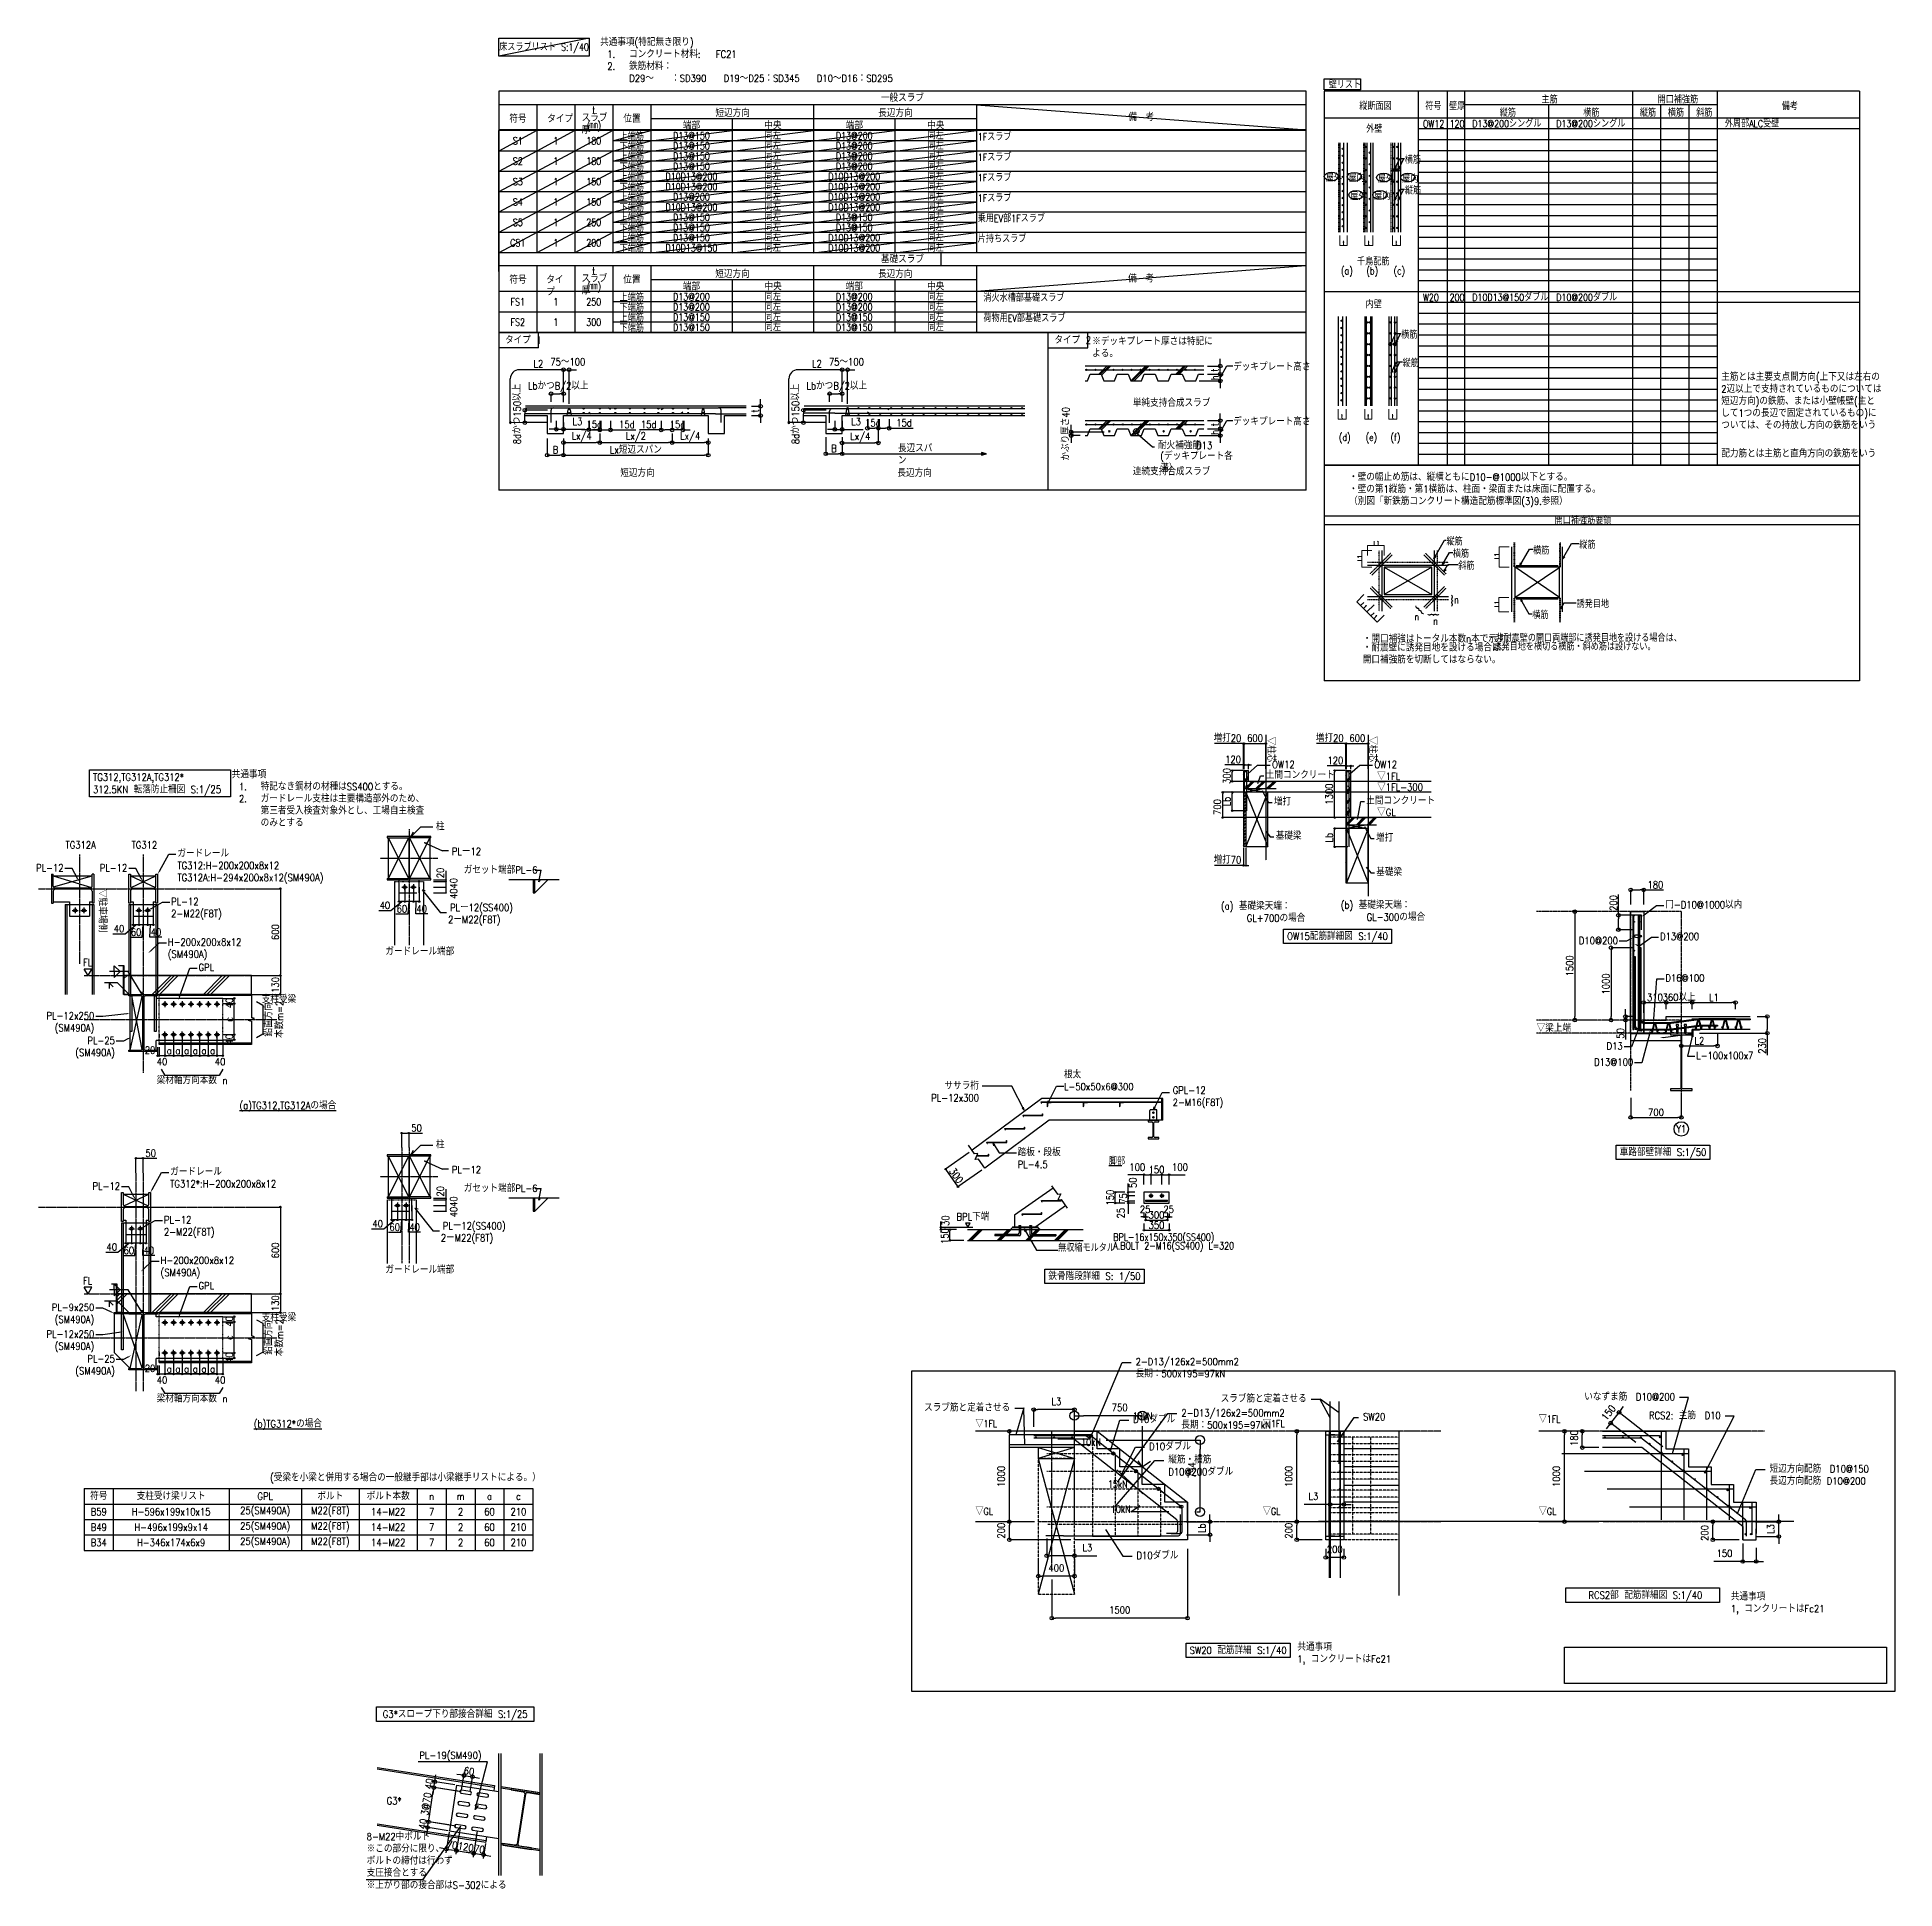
# Model space of a CAD drawing. Extents: x -668440 to 1010955, y -1678500 to 210463.
# Drawn here: x -299062 to -42324, y -1664291 to -1408326 of the extents above; entities that cross this region are included whole.
import ezdxf
from ezdxf import colors
from ezdxf.entities.mleader import LeaderData, LeaderLine
from ezdxf.enums import TextEntityAlignment as Align
from ezdxf.math import Vec2, Vec3

# ---------------------------------------------------------------- set-up
doc = ezdxf.new("R2010")
doc.units = 0
doc.header["$MEASUREMENT"] = 0
for name, pattern in [('CENTER', [2, 1.25, -0.25, 0.25, -0.25]), ('DASHED', [0.75, 0.5, -0.25]), ('DASHED2', [0.375, 0.25, -0.125]), ('HA01', [1.5, 0.75, -0.75]), ('HIDDEN', [8, 1, -2, 2, -2, 1])]:
    doc.linetypes.add(name, pattern=pattern)
doc.layers.get('0').update_dxf_attribs({"color": 3, "linetype": 'CONTINUOUS'})
doc.layers.get('Defpoints').update_dxf_attribs({"color": 251, "linetype": 'CONTINUOUS'})
for name, color, linetype in [('2023年12月22日以降軽微変更項目', 2, 'CONTINUOUS'), ('RC壁', 7, 'CONTINUOUS'), ('RC大梁', 7, 'CONTINUOUS'), ('RC床', 7, 'CONTINUOUS'), ('RC鉄筋', 4, 'CONTINUOUS'), ('RC鉄筋文字', 4, 'CONTINUOUS'), ('Sプレート', 1, 'CONTINUOUS'), ('Sプレート文字', 1, 'CONTINUOUS'), ('Sボルト', 2, 'CONTINUOUS'), ('S二次部材', 6, 'CONTINUOUS'), ('S二次部材文字', 6, 'CONTINUOUS'), ('S大梁', 4, 'CONTINUOUS'), ('s小梁', 7, 'CONTINUOUS'), ('S柱', 4, 'CONTINUOUS'), ('S柱文字', 4, 'CONTINUOUS'), ('壁', 7, 'CONTINUOUS'), ('寸法', 3, 'CONTINUOUS'), ('注記', 3, 'CONTINUOUS'), ('罫線', 7, 'CONTINUOUS'), ('通り芯', 3, 'CENTER')]:
    doc.layers.add(name, color=color, linetype=linetype)
doc.styles.add('DRACAD', font='txt', dxfattribs={"width": 0.85, "bigfont": 'extfont2'})
doc.styles.add('S000', font='simplex.shx', dxfattribs={"width": 0.7, "bigfont": 'extfont2.shx'})
doc.dimstyles.new('MYDIM', dxfattribs={"dimtxt": 120, "dimasz": 20, "dimexe": 1.25, "dimexo": 50, "dimgap": 50, "dimtad": 1, "dimdec": 4, "dimdsep": 46, "dimtxsty": 'DRACAD', "dimblk": 'ORIGIN', "dimcen": 2.5, "dimadec": 0, "dimazin": 0, "dimtfac": 1, "dimtdec": 4, "dimtmove": 0, "dimatfit": 3, "dimfxl": 1, "dimtolj": 1, "dimtzin": 0, "dimarcsym": 0})
doc.dimstyles.new('S300d', dxfattribs={"dimscale": 300, "dimtxt": 0.999, "dimasz": 0.5, "dimexe": 0, "dimexo": 0.25, "dimgap": 0.1, "dimtad": 1, "dimdec": 0, "dimlfac": 0.8, "dimzin": 0, "dimdsep": 46, "dimtxsty": 'S000', "dimblk": 'ORIGIN', "dimcen": 1, "dimclrd": 256, "dimclre": 256, "dimclrt": 256, "dimadec": 0, "dimazin": 0, "dimtfac": 1, "dimtdec": 0, "dimtix": 1, "dimtmove": 2, "dimatfit": 3, "dimldrblk": 'OPEN30', "dimfxl": 1, "dimtolj": 1, "dimtzin": 0, "dimlwd": -1, "dimlwe": -1, "dimarcsym": 0})

# ---------------------------------------------------------------- blocks, each defined once
blk = doc.blocks.new('_ORIGIN')
at = {"color": 0, "linetype": 'ByBlock', "lineweight": -2}
blk.add_line((0, 0), (-1, 0), dxfattribs=at)
blk.add_circle((0, 0), 0.5, dxfattribs=at)
blk = doc.blocks.new('*D9111')
at = {"layer": 'Defpoints', "color": 0}
for p in [(105716, -747190), (106116, -747133), (106116, -747273)]:
    blk.add_point(p, dxfattribs=at)
at = {"layer": '注記', "color": 0, "lineweight": -2}
for p, q in [((106116, -747173), (106116, -747274)), ((105716, -747230), (105716, -747274)), ((105756, -747273), (106076, -747273))]:
    blk.add_line(p, q, dxfattribs=at)
at = {"layer": '注記', "color": 0, "linetype": 'ByBlock', "lineweight": -2, "xscale": 40, "yscale": 40, "zscale": 40, "rotation": 180}
blk.add_blockref('_ORIGIN', (105716, -747273), dxfattribs=at)
at = {"layer": '注記', "color": 0, "linetype": 'ByBlock', "lineweight": -2, "xscale": 40, "yscale": 40, "zscale": 40}
blk.add_blockref('_ORIGIN', (106116, -747273), dxfattribs=at)
at = {"layer": '注記', "color": 0, "lineweight": 9, "insert": (105916, -747213), "char_height": 80, "attachment_point": 5, "style": 'DRACAD'}
blk.add_mtext('\\A1;Lx/4', dxfattribs=at)
blk = doc.blocks.new('*D9112')
at = {"layer": 'Defpoints', "color": 0}
for p in [(106116, -747133), (106916, -747133), (106916, -747273)]:
    blk.add_point(p, dxfattribs=at)
at = {"layer": '注記', "color": 0, "lineweight": -2}
for p, q in [((106116, -747173), (106116, -747274)), ((106916, -747173), (106916, -747274)), ((106156, -747273), (106876, -747273))]:
    blk.add_line(p, q, dxfattribs=at)
at = {"layer": '注記', "color": 0, "linetype": 'ByBlock', "lineweight": -2, "xscale": 40, "yscale": 40, "zscale": 40, "rotation": 180}
blk.add_blockref('_ORIGIN', (106116, -747273), dxfattribs=at)
at = {"layer": '注記', "color": 0, "linetype": 'ByBlock', "lineweight": -2, "xscale": 40, "yscale": 40, "zscale": 40}
blk.add_blockref('_ORIGIN', (106916, -747273), dxfattribs=at)
at = {"layer": '注記', "color": 0, "lineweight": 9, "insert": (106516, -747213), "char_height": 80, "attachment_point": 5, "style": 'DRACAD'}
blk.add_mtext('\\A1;Lx/2', dxfattribs=at)
blk = doc.blocks.new('*D9113')
at = {"layer": 'Defpoints', "color": 0}
for p in [(106916, -747133), (107316, -747190), (107316, -747273)]:
    blk.add_point(p, dxfattribs=at)
at = {"layer": '注記', "color": 0, "lineweight": -2}
for p, q in [((106916, -747173), (106916, -747274)), ((106956, -747273), (107276, -747273)), ((107316, -747230), (107316, -747274))]:
    blk.add_line(p, q, dxfattribs=at)
at = {"layer": '注記', "color": 0, "linetype": 'ByBlock', "lineweight": -2, "xscale": 40, "yscale": 40, "zscale": 40, "rotation": 180}
blk.add_blockref('_ORIGIN', (106916, -747273), dxfattribs=at)
at = {"layer": '注記', "color": 0, "linetype": 'ByBlock', "lineweight": -2, "xscale": 40, "yscale": 40, "zscale": 40}
blk.add_blockref('_ORIGIN', (107316, -747273), dxfattribs=at)
at = {"layer": '注記', "color": 0, "lineweight": 9, "insert": (107116, -747213), "char_height": 80, "attachment_point": 5, "style": 'DRACAD'}
blk.add_mtext('\\A1;Lx/4', dxfattribs=at)
blk = doc.blocks.new('*D9114')
at = {"layer": 'Defpoints', "color": 0}
for p in [(106116, -746993), (106236, -746993), (106236, -747133)]:
    blk.add_point(p, dxfattribs=at)
at = {"layer": '注記', "color": 0, "lineweight": -2}
for p, q in [((106076, -747133), (106036, -747133)), ((106116, -747033), (106116, -747134)), ((106116, -747133), (106236, -747133)), ((106236, -747033), (106236, -747134)), ((106276, -747133), (106515, -747133))]:
    blk.add_line(p, q, dxfattribs=at)
at = {"layer": '注記', "color": 0, "linetype": 'ByBlock', "lineweight": -2, "xscale": 40, "yscale": 40, "zscale": 40}
blk.add_blockref('_ORIGIN', (106116, -747133), dxfattribs=at)
at = {"layer": '注記', "color": 0, "linetype": 'ByBlock', "lineweight": -2, "xscale": 40, "yscale": 40, "zscale": 40, "rotation": 180}
blk.add_blockref('_ORIGIN', (106236, -747133), dxfattribs=at)
at = {"layer": '注記', "color": 0, "lineweight": 9, "insert": (106416, -747073), "char_height": 80, "attachment_point": 5, "style": 'DRACAD'}
blk.add_mtext('\\A1;15d', dxfattribs=at)
blk = doc.blocks.new('*D9115')
at = {"layer": 'Defpoints', "color": 0}
for p in [(106916, -746993), (107036, -746993), (106916, -747133)]:
    blk.add_point(p, dxfattribs=at)
at = {"layer": '注記', "color": 0, "lineweight": -2}
for p, q in [((106876, -747133), (106836, -747133)), ((106916, -747033), (106916, -747134)), ((107036, -747133), (106916, -747133)), ((107036, -747033), (107036, -747134)), ((107076, -747133), (107116, -747133))]:
    blk.add_line(p, q, dxfattribs=at)
at = {"layer": '注記', "color": 0, "linetype": 'ByBlock', "lineweight": -2, "xscale": 40, "yscale": 40, "zscale": 40}
blk.add_blockref('_ORIGIN', (106916, -747133), dxfattribs=at)
at = {"layer": '注記', "color": 0, "linetype": 'ByBlock', "lineweight": -2, "xscale": 40, "yscale": 40, "zscale": 40, "rotation": 180}
blk.add_blockref('_ORIGIN', (107036, -747133), dxfattribs=at)
at = {"layer": '注記', "color": 0, "lineweight": 9, "insert": (106976, -747073), "char_height": 80, "attachment_point": 5, "style": 'DRACAD'}
blk.add_mtext('\\A1;15d', dxfattribs=at)
blk = doc.blocks.new('*D9116')
at = {"layer": 'Defpoints', "color": 0}
for p in [(106796, -746993), (106916, -746993), (106796, -747133)]:
    blk.add_point(p, dxfattribs=at)
at = {"layer": '注記', "color": 0, "lineweight": -2}
for p, q in [((106796, -747133), (106557, -747133)), ((106796, -747033), (106796, -747134)), ((106876, -747133), (106836, -747133)), ((106916, -747033), (106916, -747134))]:
    blk.add_line(p, q, dxfattribs=at)
at = {"layer": '注記', "color": 0, "linetype": 'ByBlock', "lineweight": -2, "xscale": 40, "yscale": 40, "zscale": 40, "rotation": 180}
blk.add_blockref('_ORIGIN', (106796, -747133), dxfattribs=at)
at = {"layer": '注記', "color": 0, "linetype": 'ByBlock', "lineweight": -2, "xscale": 40, "yscale": 40, "zscale": 40}
blk.add_blockref('_ORIGIN', (106916, -747133), dxfattribs=at)
at = {"layer": '注記', "color": 0, "lineweight": 9, "insert": (106657, -747073), "char_height": 80, "attachment_point": 5, "style": 'DRACAD'}
blk.add_mtext('\\A1;15d', dxfattribs=at)
blk = doc.blocks.new('*D9117')
at = {"layer": 'Defpoints', "color": 0}
for p in [(109196, -746975), (108796, -747173), (109196, -747278)]:
    blk.add_point(p, dxfattribs=at)
at = {"layer": '注記', "color": 0, "lineweight": -2}
for p, q in [((109196, -747015), (109196, -747280)), ((108796, -747213), (108796, -747280)), ((108836, -747278), (109156, -747278))]:
    blk.add_line(p, q, dxfattribs=at)
at = {"layer": '注記', "color": 0, "linetype": 'ByBlock', "lineweight": -2, "xscale": 40, "yscale": 40, "zscale": 40, "rotation": 180}
blk.add_blockref('_ORIGIN', (108796, -747278), dxfattribs=at)
at = {"layer": '注記', "color": 0, "linetype": 'ByBlock', "lineweight": -2, "xscale": 40, "yscale": 40, "zscale": 40}
blk.add_blockref('_ORIGIN', (109196, -747278), dxfattribs=at)
at = {"layer": '注記', "color": 0, "lineweight": 9, "insert": (108996, -747218), "char_height": 80, "attachment_point": 5, "style": 'DRACAD'}
blk.add_mtext('\\A1;Lx/4', dxfattribs=at)
blk = doc.blocks.new('*D9118')
at = {"layer": 'Defpoints', "color": 0}
for p in [(108716, -746993), (108796, -746993), (108796, -747128)]:
    blk.add_point(p, dxfattribs=at)
at = {"layer": '注記', "color": 0, "lineweight": -2}
for p, q in [((108676, -747128), (108636, -747128)), ((108716, -747033), (108716, -747130)), ((108716, -747128), (108796, -747128)), ((108796, -747033), (108796, -747130)), ((108836, -747128), (109029, -747128))]:
    blk.add_line(p, q, dxfattribs=at)
at = {"layer": '注記', "color": 0, "linetype": 'ByBlock', "lineweight": -2, "xscale": 40, "yscale": 40, "zscale": 40}
blk.add_blockref('_ORIGIN', (108716, -747128), dxfattribs=at)
at = {"layer": '注記', "color": 0, "linetype": 'ByBlock', "lineweight": -2, "xscale": 40, "yscale": 40, "zscale": 40, "rotation": 180}
blk.add_blockref('_ORIGIN', (108796, -747128), dxfattribs=at)
at = {"layer": '注記', "color": 0, "lineweight": 9, "insert": (108896, -747002), "char_height": 80, "attachment_point": 1, "line_spacing_factor": 1.142579, "style": 'DRACAD'}
blk.add_mtext('\\A1;L3', dxfattribs=at)
blk = doc.blocks.new('*D9119')
at = {"layer": 'Defpoints', "color": 0}
for p in [(109076, -746975), (109196, -746975), (109196, -747115)]:
    blk.add_point(p, dxfattribs=at)
at = {"layer": '注記', "color": 0, "lineweight": -2}
for p, q in [((109076, -747015), (109076, -747116)), ((109116, -747115), (109156, -747115)), ((109196, -747015), (109196, -747116))]:
    blk.add_line(p, q, dxfattribs=at)
at = {"layer": '注記', "color": 0, "linetype": 'ByBlock', "lineweight": -2, "xscale": 40, "yscale": 40, "zscale": 40, "rotation": 180}
blk.add_blockref('_ORIGIN', (109076, -747115), dxfattribs=at)
at = {"layer": '注記', "color": 0, "linetype": 'ByBlock', "lineweight": -2, "xscale": 40, "yscale": 40, "zscale": 40}
blk.add_blockref('_ORIGIN', (109196, -747115), dxfattribs=at)
at = {"layer": '注記', "color": 0, "lineweight": 9, "insert": (109136, -747055), "char_height": 80, "attachment_point": 5, "style": 'DRACAD'}
blk.add_mtext('\\A1;15d', dxfattribs=at)
blk = doc.blocks.new('*D9120')
at = {"layer": 'Defpoints', "color": 0}
for p in [(109196, -746975), (109316, -746975), (109316, -747115)]:
    blk.add_point(p, dxfattribs=at)
at = {"layer": '注記', "color": 0, "lineweight": -2}
for p, q in [((109196, -747015), (109196, -747116)), ((109236, -747115), (109276, -747115)), ((109316, -747015), (109316, -747116)), ((109316, -747115), (109580, -747115))]:
    blk.add_line(p, q, dxfattribs=at)
at = {"layer": '注記', "color": 0, "linetype": 'ByBlock', "lineweight": -2, "xscale": 40, "yscale": 40, "zscale": 40, "rotation": 180}
blk.add_blockref('_ORIGIN', (109196, -747115), dxfattribs=at)
at = {"layer": '注記', "color": 0, "linetype": 'ByBlock', "lineweight": -2, "xscale": 40, "yscale": 40, "zscale": 40}
blk.add_blockref('_ORIGIN', (109316, -747115), dxfattribs=at)
at = {"layer": '注記', "color": 0, "lineweight": 9, "insert": (109481, -747055), "char_height": 80, "attachment_point": 5, "style": 'DRACAD'}
blk.add_mtext('\\A1;15d', dxfattribs=at)
blk = doc.blocks.new('*D9121')
at = {"layer": 'Defpoints', "color": 0}
for p in [(108616, -747173), (108796, -747173), (108796, -747398)]:
    blk.add_point(p, dxfattribs=at)
at = {"layer": '注記', "color": 0, "lineweight": -2}
for p, q in [((108616, -747213), (108616, -747400)), ((108656, -747398), (108756, -747398)), ((108796, -747213), (108796, -747400))]:
    blk.add_line(p, q, dxfattribs=at)
at = {"layer": '注記', "color": 0, "linetype": 'ByBlock', "lineweight": -2, "xscale": 40, "yscale": 40, "zscale": 40, "rotation": 180}
blk.add_blockref('_ORIGIN', (108616, -747398), dxfattribs=at)
at = {"layer": '注記', "color": 0, "linetype": 'ByBlock', "lineweight": -2, "xscale": 40, "yscale": 40, "zscale": 40}
blk.add_blockref('_ORIGIN', (108796, -747398), dxfattribs=at)
at = {"layer": '注記', "color": 0, "lineweight": 9, "insert": (108706, -747338), "char_height": 80, "attachment_point": 5, "style": 'DRACAD'}
blk.add_mtext('\\A1;B', dxfattribs=at)
blk = doc.blocks.new('*D9122')
at = {"layer": 'Defpoints', "color": 0}
for p in [(107754, -746872), (107754, -746975), (107894, -746872)]:
    blk.add_point(p, dxfattribs=at)
at = {"layer": '注記', "color": 0, "lineweight": -2}
for p, q in [((107894, -746832), (107894, -746792)), ((107794, -746872), (107895, -746872)), ((107794, -746975), (107895, -746975)), ((107894, -746975), (107894, -746872)), ((107894, -747015), (107894, -747055))]:
    blk.add_line(p, q, dxfattribs=at)
at = {"layer": '注記', "color": 0, "linetype": 'ByBlock', "lineweight": -2, "xscale": 40, "yscale": 40, "zscale": 40}
for p, rotation in [((107894, -746872), 270), ((107894, -746975), 90)]:
    blk.add_blockref('_ORIGIN', p, dxfattribs=dict(at, rotation=rotation))
at = {"layer": '注記', "color": 0, "lineweight": 9, "insert": (107834, -746924), "char_height": 80, "attachment_point": 5, "rotation": 90, "style": 'DRACAD'}
blk.add_mtext('\\A1;t', dxfattribs=at)
blk = doc.blocks.new('*D9123')
at = {"layer": 'Defpoints', "color": 0}
for p in [(105536, -747187), (105716, -747187), (105716, -747413)]:
    blk.add_point(p, dxfattribs=at)
at = {"layer": '注記', "color": 0, "lineweight": -2}
for p, q in [((105536, -747227), (105536, -747414)), ((105576, -747413), (105676, -747413)), ((105716, -747227), (105716, -747414))]:
    blk.add_line(p, q, dxfattribs=at)
at = {"layer": '注記', "color": 0, "linetype": 'ByBlock', "lineweight": -2, "xscale": 40, "yscale": 40, "zscale": 40, "rotation": 180}
blk.add_blockref('_ORIGIN', (105536, -747413), dxfattribs=at)
at = {"layer": '注記', "color": 0, "linetype": 'ByBlock', "lineweight": -2, "xscale": 40, "yscale": 40, "zscale": 40}
blk.add_blockref('_ORIGIN', (105716, -747413), dxfattribs=at)
at = {"layer": '注記', "color": 0, "lineweight": 9, "insert": (105626, -747353), "char_height": 80, "attachment_point": 5, "style": 'DRACAD'}
blk.add_mtext('\\A1;B', dxfattribs=at)
blk = doc.blocks.new('*D9124')
at = {"layer": 'Defpoints', "color": 0}
for p in [(105716, -747187), (107316, -747198), (107316, -747413)]:
    blk.add_point(p, dxfattribs=at)
at = {"layer": '注記', "color": 0, "lineweight": -2}
for p, q in [((105716, -747227), (105716, -747414)), ((105756, -747413), (107276, -747413)), ((107316, -747238), (107316, -747414))]:
    blk.add_line(p, q, dxfattribs=at)
at = {"layer": '注記', "color": 0, "linetype": 'ByBlock', "lineweight": -2, "xscale": 40, "yscale": 40, "zscale": 40, "rotation": 180}
blk.add_blockref('_ORIGIN', (105716, -747413), dxfattribs=at)
at = {"layer": '注記', "color": 0, "linetype": 'ByBlock', "lineweight": -2, "xscale": 40, "yscale": 40, "zscale": 40}
blk.add_blockref('_ORIGIN', (107316, -747413), dxfattribs=at)
at = {"layer": '注記', "color": 0, "lineweight": 9, "insert": (106516, -747353), "char_height": 80, "attachment_point": 5, "style": 'DRACAD'}
blk.add_mtext('\\A1;Lx短辺スパン', dxfattribs=at)
blk = doc.blocks.new('*D9125')
at = {"layer": 'Defpoints', "color": 0}
for p in [(105716, -746733), (105578, -746863), (105716, -746863)]:
    blk.add_point(p, dxfattribs=at)
at = {"layer": '注記', "color": 0, "lineweight": -2}
for p, q in [((105578, -746823), (105578, -746732)), ((105618, -746733), (105676, -746733)), ((105716, -746823), (105716, -746732))]:
    blk.add_line(p, q, dxfattribs=at)
at = {"layer": '注記', "color": 0, "linetype": 'ByBlock', "lineweight": -2, "xscale": 40, "yscale": 40, "zscale": 40, "rotation": 180}
blk.add_blockref('_ORIGIN', (105578, -746733), dxfattribs=at)
at = {"layer": '注記', "color": 0, "linetype": 'ByBlock', "lineweight": -2, "xscale": 40, "yscale": 40, "zscale": 40}
blk.add_blockref('_ORIGIN', (105716, -746733), dxfattribs=at)
at = {"layer": '注記', "color": 0, "lineweight": 9, "insert": (105323, -746606), "char_height": 80, "attachment_point": 1, "line_spacing_factor": 1.142579, "style": 'DRACAD'}
blk.add_mtext('\\A1;LbかつB/2以上', dxfattribs=at)
blk = doc.blocks.new('*D9126')
at = {"layer": 'Defpoints', "color": 0}
for p in [(105778, -746468), (105716, -746865), (105778, -746885)]:
    blk.add_point(p, dxfattribs=at)
at = {"layer": '注記', "color": 0, "lineweight": -2}
for p, q in [((105676, -746468), (105636, -746468)), ((105716, -746825), (105716, -746466)), ((105716, -746468), (105778, -746468)), ((105778, -746845), (105778, -746466)), ((105818, -746468), (105858, -746468))]:
    blk.add_line(p, q, dxfattribs=at)
at = {"layer": '注記', "color": 0, "linetype": 'ByBlock', "lineweight": -2, "xscale": 40, "yscale": 40, "zscale": 40}
blk.add_blockref('_ORIGIN', (105716, -746468), dxfattribs=at)
at = {"layer": '注記', "color": 0, "linetype": 'ByBlock', "lineweight": -2, "xscale": 40, "yscale": 40, "zscale": 40, "rotation": 180}
blk.add_blockref('_ORIGIN', (105778, -746468), dxfattribs=at)
at = {"layer": '注記', "color": 0, "lineweight": 9, "insert": (105570, -746341), "char_height": 80, "attachment_point": 1, "line_spacing_factor": 1.142579, "style": 'DRACAD'}
blk.add_mtext('\\A1;75～100', dxfattribs=at)
blk = doc.blocks.new('*D9127')
at = {"layer": 'Defpoints', "color": 0}
for p in [(105636, -746993), (105716, -747012), (105716, -747126)]:
    blk.add_point(p, dxfattribs=at)
at = {"layer": '注記', "color": 0, "lineweight": -2}
for p, q in [((105596, -747126), (105556, -747126)), ((105636, -747033), (105636, -747128)), ((105636, -747126), (105716, -747126)), ((105716, -747052), (105716, -747128)), ((105756, -747126), (105950, -747126))]:
    blk.add_line(p, q, dxfattribs=at)
at = {"layer": '注記', "color": 0, "linetype": 'ByBlock', "lineweight": -2, "xscale": 40, "yscale": 40, "zscale": 40}
blk.add_blockref('_ORIGIN', (105636, -747126), dxfattribs=at)
at = {"layer": '注記', "color": 0, "linetype": 'ByBlock', "lineweight": -2, "xscale": 40, "yscale": 40, "zscale": 40, "rotation": 180}
blk.add_blockref('_ORIGIN', (105716, -747126), dxfattribs=at)
at = {"layer": '注記', "color": 0, "lineweight": 9, "insert": (105816, -747000), "char_height": 80, "attachment_point": 1, "line_spacing_factor": 1.142579, "style": 'DRACAD'}
blk.add_mtext('\\A1;L3', dxfattribs=at)
blk = doc.blocks.new('*D9128')
at = {"layer": 'Defpoints', "color": 0}
for p in [(112705, -746592), (112796, -746517), (112976, -746517)]:
    blk.add_point(p, dxfattribs=at)
at = {"layer": '注記', "color": 0, "lineweight": -2}
for p, q in [((112745, -746592), (112977, -746592)), ((112836, -746517), (112977, -746517)), ((112976, -746477), (112976, -746437)), ((112976, -746592), (112976, -746517)), ((112976, -746632), (112976, -746672))]:
    blk.add_line(p, q, dxfattribs=at)
at = {"layer": '注記', "color": 0, "linetype": 'ByBlock', "lineweight": -2, "xscale": 40, "yscale": 40, "zscale": 40}
for p, rotation in [((112976, -746517), 270), ((112976, -746592), 90)]:
    blk.add_blockref('_ORIGIN', p, dxfattribs=dict(at, rotation=rotation))
at = {"layer": '注記', "color": 0, "lineweight": 9, "insert": (112916, -746557), "char_height": 80, "attachment_point": 5, "rotation": 90, "style": 'DRACAD'}
blk.add_mtext('\\A1;h', dxfattribs=at)
blk = doc.blocks.new('*D9129')
at = {"layer": 'Defpoints', "color": 0}
for p in [(112796, -746427), (112796, -746517), (112976, -746427)]:
    blk.add_point(p, dxfattribs=at)
at = {"layer": '注記', "color": 0, "lineweight": -2}
for p, q in [((112976, -746387), (112976, -746347)), ((112836, -746427), (112977, -746427)), ((112836, -746517), (112977, -746517)), ((112976, -746517), (112976, -746427)), ((112976, -746557), (112976, -746597))]:
    blk.add_line(p, q, dxfattribs=at)
at = {"layer": '注記', "color": 0, "linetype": 'ByBlock', "lineweight": -2, "xscale": 40, "yscale": 40, "zscale": 40}
for p, rotation in [((112976, -746427), 270), ((112976, -746517), 90)]:
    blk.add_blockref('_ORIGIN', p, dxfattribs=dict(at, rotation=rotation))
at = {"layer": '注記', "color": 0, "lineweight": 9, "insert": (112916, -746472), "char_height": 80, "attachment_point": 5, "rotation": 90, "style": 'DRACAD'}
blk.add_mtext('\\A1;t', dxfattribs=at)
blk = doc.blocks.new('*D9130')
at = {"layer": 'Defpoints', "color": 0}
for p in [(111329, -747157), (111469, -747197), (111732, -747157)]:
    blk.add_point(p, dxfattribs=at)
at = {"layer": '注記', "color": 0, "lineweight": -2}
for p, q in [((111692, -747157), (111328, -747157)), ((111429, -747197), (111328, -747197)), ((111329, -747117), (111329, -747077)), ((111329, -747197), (111329, -747157)), ((111329, -747237), (111329, -747277))]:
    blk.add_line(p, q, dxfattribs=at)
at = {"layer": '注記', "color": 0, "linetype": 'ByBlock', "lineweight": -2, "xscale": 40, "yscale": 40, "zscale": 40}
for p, rotation in [((111329, -747157), 270), ((111329, -747197), 90)]:
    blk.add_blockref('_ORIGIN', p, dxfattribs=dict(at, rotation=rotation))
at = {"layer": '注記', "color": 0, "lineweight": 9, "insert": (111269, -747177), "char_height": 80, "attachment_point": 5, "rotation": 90, "style": 'DRACAD'}
blk.add_mtext('\\A1;かぶり厚さ\\A1;40', dxfattribs=at)
blk = doc.blocks.new('*D9131')
at = {"layer": 'Defpoints', "color": 0}
for p in [(112705, -747197), (112796, -747121), (112976, -747121)]:
    blk.add_point(p, dxfattribs=at)
at = {"layer": '注記', "color": 0, "lineweight": -2}
for p, q in [((112745, -747197), (112977, -747197)), ((112836, -747121), (112977, -747121)), ((112976, -747081), (112976, -747041)), ((112976, -747197), (112976, -747121)), ((112976, -747237), (112976, -747277))]:
    blk.add_line(p, q, dxfattribs=at)
at = {"layer": '注記', "color": 0, "linetype": 'ByBlock', "lineweight": -2, "xscale": 40, "yscale": 40, "zscale": 40}
for p, rotation in [((112976, -747121), 270), ((112976, -747197), 90)]:
    blk.add_blockref('_ORIGIN', p, dxfattribs=dict(at, rotation=rotation))
at = {"layer": '注記', "color": 0, "lineweight": 9, "insert": (112916, -747161), "char_height": 80, "attachment_point": 5, "rotation": 90, "style": 'DRACAD'}
blk.add_mtext('\\A1;h', dxfattribs=at)
blk = doc.blocks.new('*D9132')
at = {"layer": 'Defpoints', "color": 0}
for p in [(112796, -747031), (112796, -747121), (112976, -747031)]:
    blk.add_point(p, dxfattribs=at)
at = {"layer": '注記', "color": 0, "lineweight": -2}
for p, q in [((112976, -746991), (112976, -746951)), ((112836, -747031), (112977, -747031)), ((112836, -747121), (112977, -747121)), ((112976, -747121), (112976, -747031)), ((112976, -747161), (112976, -747201))]:
    blk.add_line(p, q, dxfattribs=at)
at = {"layer": '注記', "color": 0, "linetype": 'ByBlock', "lineweight": -2, "xscale": 40, "yscale": 40, "zscale": 40}
for p, rotation in [((112976, -747031), 270), ((112976, -747121), 90)]:
    blk.add_blockref('_ORIGIN', p, dxfattribs=dict(at, rotation=rotation))
at = {"layer": '注記', "color": 0, "lineweight": 9, "insert": (112916, -747076), "char_height": 80, "attachment_point": 5, "rotation": 90, "style": 'DRACAD'}
blk.add_mtext('\\A1;t', dxfattribs=at)
blk = doc.blocks.new('*D9133')
at = {"layer": 'Defpoints', "color": 0}
for p in [(105996, -746992), (106116, -746992), (106116, -747132)]:
    blk.add_point(p, dxfattribs=at)
at = {"layer": '注記', "color": 0, "lineweight": -2}
for p, q in [((105956, -747132), (105916, -747132)), ((105996, -747032), (105996, -747133)), ((105996, -747132), (106116, -747132)), ((106116, -747032), (106116, -747133)), ((106156, -747132), (106196, -747132))]:
    blk.add_line(p, q, dxfattribs=at)
at = {"layer": '注記', "color": 0, "linetype": 'ByBlock', "lineweight": -2, "xscale": 40, "yscale": 40, "zscale": 40}
blk.add_blockref('_ORIGIN', (105996, -747132), dxfattribs=at)
at = {"layer": '注記', "color": 0, "linetype": 'ByBlock', "lineweight": -2, "xscale": 40, "yscale": 40, "zscale": 40, "rotation": 180}
blk.add_blockref('_ORIGIN', (106116, -747132), dxfattribs=at)
at = {"layer": '注記', "color": 0, "lineweight": 9, "insert": (106056, -747072), "char_height": 80, "attachment_point": 5, "style": 'DRACAD'}
blk.add_mtext('\\A1;15d', dxfattribs=at)
blk = doc.blocks.new('*D9134')
at = {"layer": 'Defpoints', "color": 0}
for p in [(105288, -746915), (105578, -746915), (105578, -747053)]:
    blk.add_point(p, dxfattribs=at)
at = {"layer": '注記', "color": 0, "lineweight": -2}
for p, q in [((105538, -746915), (105287, -746915)), ((105288, -747013), (105288, -746955)), ((105538, -747053), (105287, -747053))]:
    blk.add_line(p, q, dxfattribs=at)
at = {"layer": '注記', "color": 0, "linetype": 'ByBlock', "lineweight": -2, "xscale": 40, "yscale": 40, "zscale": 40}
for p, rotation in [((105288, -746915), 90), ((105288, -747053), 270)]:
    blk.add_blockref('_ORIGIN', p, dxfattribs=dict(at, rotation=rotation))
at = {"layer": '注記', "color": 0, "lineweight": 9, "insert": (105162, -747292), "char_height": 80, "attachment_point": 1, "rotation": 90, "line_spacing_factor": 1.142579, "style": 'DRACAD'}
blk.add_mtext('\\A1;8dかつ150以上', dxfattribs=at)
blk = doc.blocks.new('*D9135')
at = {"layer": 'Defpoints', "color": 0}
for p in [(108796, -746733), (108658, -746863), (108796, -746863)]:
    blk.add_point(p, dxfattribs=at)
at = {"layer": '注記', "color": 0, "lineweight": -2}
for p, q in [((108658, -746823), (108658, -746732)), ((108698, -746733), (108756, -746733)), ((108796, -746823), (108796, -746732))]:
    blk.add_line(p, q, dxfattribs=at)
at = {"layer": '注記', "color": 0, "linetype": 'ByBlock', "lineweight": -2, "xscale": 40, "yscale": 40, "zscale": 40, "rotation": 180}
blk.add_blockref('_ORIGIN', (108658, -746733), dxfattribs=at)
at = {"layer": '注記', "color": 0, "linetype": 'ByBlock', "lineweight": -2, "xscale": 40, "yscale": 40, "zscale": 40}
blk.add_blockref('_ORIGIN', (108796, -746733), dxfattribs=at)
at = {"layer": '注記', "color": 0, "lineweight": 9, "insert": (108403, -746606), "char_height": 80, "attachment_point": 1, "line_spacing_factor": 1.142579, "style": 'DRACAD'}
blk.add_mtext('\\A1;LbかつB/2以上', dxfattribs=at)
blk = doc.blocks.new('*D9136')
at = {"layer": 'Defpoints', "color": 0}
for p in [(108857, -746468), (108796, -746864), (108857, -746885)]:
    blk.add_point(p, dxfattribs=at)
at = {"layer": '注記', "color": 0, "lineweight": -2}
for p, q in [((108756, -746468), (108716, -746468)), ((108796, -746824), (108796, -746466)), ((108796, -746468), (108857, -746468)), ((108857, -746845), (108857, -746466)), ((108897, -746468), (108937, -746468))]:
    blk.add_line(p, q, dxfattribs=at)
at = {"layer": '注記', "color": 0, "linetype": 'ByBlock', "lineweight": -2, "xscale": 40, "yscale": 40, "zscale": 40}
blk.add_blockref('_ORIGIN', (108796, -746468), dxfattribs=at)
at = {"layer": '注記', "color": 0, "linetype": 'ByBlock', "lineweight": -2, "xscale": 40, "yscale": 40, "zscale": 40, "rotation": 180}
blk.add_blockref('_ORIGIN', (108857, -746468), dxfattribs=at)
at = {"layer": '注記', "color": 0, "lineweight": 9, "insert": (108650, -746341), "char_height": 80, "attachment_point": 1, "line_spacing_factor": 1.142579, "style": 'DRACAD'}
blk.add_mtext('\\A1;75～100', dxfattribs=at)
blk = doc.blocks.new('*D9137')
at = {"layer": 'Defpoints', "color": 0}
for p in [(108368, -746915), (108658, -746915), (108658, -747053)]:
    blk.add_point(p, dxfattribs=at)
at = {"layer": '注記', "color": 0, "lineweight": -2}
for p, q in [((108618, -746915), (108367, -746915)), ((108368, -747013), (108368, -746955)), ((108618, -747053), (108367, -747053))]:
    blk.add_line(p, q, dxfattribs=at)
at = {"layer": '注記', "color": 0, "linetype": 'ByBlock', "lineweight": -2, "xscale": 40, "yscale": 40, "zscale": 40}
for p, rotation in [((108368, -746915), 90), ((108368, -747053), 270)]:
    blk.add_blockref('_ORIGIN', p, dxfattribs=dict(at, rotation=rotation))
at = {"layer": '注記', "color": 0, "lineweight": 9, "insert": (108241, -747291), "char_height": 80, "attachment_point": 1, "rotation": 90, "line_spacing_factor": 1.142579, "style": 'DRACAD'}
blk.add_mtext('\\A1;8dかつ150以上', dxfattribs=at)
blk = doc.blocks.new('壁リスト')
at = {"layer": 'RC鉄筋', "color": 7}
for p, q in [((346179, -289165), (346179, -301545)), ((349408, -289165), (349408, -301545)), ((349908, -289165), (349908, -301545)), ((353225, -289165), (353225, -301545)), ((353725, -289165), (353725, -301545)), ((346017, -313165), (346017, -325545)), ((349292, -313165), (349292, -325545)), ((349892, -313165), (349892, -325545)), ((352738, -313165), (352738, -325545)), ((353189, -313165), (353189, -325545)), ((350076, -348955), (352904, -346127)), ((351488, -353939), (351488, -345539)), ((357276, -346127), (360104, -348955)), ((358688, -345539), (358688, -353939)), ((369436, -354015), (369436, -345015)), ((376432, -354015), (376432, -345015)), ((349488, -347539), (360688, -347539)), ((375839, -347643), (370034, -347643)), ((352904, -353355), (350076, -350527)), ((360104, -350527), (357276, -353355)), ((360688, -351939), (349488, -351939)), ((375839, -352239), (370034, -352239))]:
    blk.add_line(p, q, dxfattribs=at)
at = {"layer": 'RC鉄筋', "color": 7, "linetype": 'HA01'}
for p, q in [((349864, -348743), (352692, -345915)), ((351088, -353939), (351088, -345539)), ((357488, -345915), (360316, -348743)), ((359088, -345539), (359088, -353939)), ((349482, -347139), (360688, -347139)), ((352692, -353567), (349864, -350739)), ((360316, -350739), (357488, -353567)), ((360688, -352339), (349488, -352339))]:
    blk.add_line(p, q, dxfattribs=at)
at = {"layer": 'RC鉄筋', "color": 7}
for centre in [(346079, -289997), (349308, -289745), (353125, -289745), (353625, -289745), (346079, -290969), (346079, -291941), (349308, -291345), (349808, -290545), (349808, -292145), (353125, -291345), (353625, -291345), (346079, -292917), (346079, -293893), (346079, -294869), (349308, -292945), (349308, -294545), (349808, -293745), (349808, -295345), (353125, -292945), (353125, -294545), (353625, -292945), (353625, -294545), (346079, -295841), (346079, -296813), (346079, -297789), (349308, -296145), (349308, -297745), (349808, -296945), (353125, -296145), (353125, -297745), (353625, -296145), (353625, -297745), (346079, -298765), (346079, -299741), (349308, -299345), (349808, -298545), (349808, -300145), (353125, -299345), (353625, -299345), (346079, -300713), (349308, -300945), (353125, -300945), (353625, -300945), (345917, -313777), (345917, -314777), (345917, -315777), (349392, -314014), (349392, -315514), (349792, -314014), (349792, -315514), (352638, -314014), (352638, -315514), (353289, -314014), (353289, -315514), (345917, -316777), (345917, -317777), (349392, -317014), (349392, -317014), (349792, -317014), (349792, -317014), (352638, -317014), (353289, -317014), (345917, -318777), (345917, -319777), (345917, -320777), (349392, -318514), (349392, -318514), (349392, -320014), (349792, -318514), (349792, -318514), (349792, -320014), (352638, -318514), (352638, -318514), (352638, -320014), (353289, -318514), (353289, -318514), (353289, -320014), (345917, -321777), (345917, -322777), (349392, -321514), (349392, -323014), (349792, -321514), (349792, -323014), (352638, -321514), (352638, -323014), (353289, -321514), (353289, -323014), (345917, -323777), (345917, -324777), (349392, -324514), (349792, -324514), (352638, -324514), (353289, -324514)]:
    blk.add_circle(centre, 100, dxfattribs=at)
at = {"layer": 'RC鉄筋文字'}
for p, q in [((353280, -292785), (353969, -291353)), ((353280, -292785), (353357, -292378)), ((353280, -292785), (353550, -292471)), ((353795, -292799), (354493, -291353)), ((353795, -292799), (353872, -292393)), ((353795, -292799), (354066, -292486)), ((353969, -291353), (354609, -291353)), ((354493, -291353), (354609, -291353)), ((353231, -297150), (353997, -295584)), ((353231, -297150), (353310, -296743)), ((353231, -297150), (353503, -296838)), ((353722, -297135), (354480, -295584)), ((353722, -297135), (353802, -296728)), ((353722, -297135), (353994, -296822)), ((353997, -295584), (354609, -295584)), ((354480, -295584), (354609, -295584)), ((352769, -316841), (353382, -315539)), ((353382, -315539), (354126, -315539)), ((353425, -316851), (354045, -315539)), ((354045, -315539), (354126, -315539)), ((352769, -316841), (352842, -316433)), ((352769, -316841), (353036, -316525)), ((353425, -316851), (353499, -316443)), ((353425, -316851), (353693, -316535)), ((352748, -321003), (353505, -319454)), ((352748, -321003), (352827, -320597)), ((352748, -321003), (353020, -320691)), ((353196, -321004), (353954, -319454)), ((353196, -321004), (353275, -320598)), ((353196, -321004), (353468, -320692)), ((353505, -319454), (354298, -319454)), ((353954, -319454), (354298, -319454)), ((358660, -346676), (360145, -344103)), ((358660, -346676), (358767, -346276)), ((358660, -346676), (358953, -346383)), ((359807, -347544), (360816, -345797)), ((360145, -344103), (360365, -344103)), ((360816, -345797), (361258, -345797)), ((370537, -347642), (371850, -345367)), ((371850, -345367), (372355, -345367)), ((376447, -346716), (377682, -344577)), ((376447, -346716), (376554, -346316)), ((376447, -346716), (376740, -346423)), ((377682, -344577), (378719, -344577)), ((359807, -347544), (359915, -347144)), ((359807, -347544), (360100, -347251)), ((360040, -348448), (360597, -347483)), ((360040, -348448), (360147, -348048)), ((360040, -348448), (360333, -348155)), ((360597, -347483), (361991, -347483)), ((370537, -347642), (370645, -347242)), ((370537, -347642), (370830, -347349)), ((370609, -352239), (370902, -352532)), ((370609, -352239), (370716, -352639)), ((370609, -352239), (371783, -354273)), ((371783, -354273), (372250, -354273)), ((376155, -353623), (376660, -352749)), ((376155, -353623), (376263, -353223)), ((376155, -353623), (376448, -353331)), ((376660, -352749), (378340, -352749))]:
    blk.add_line(p, q, dxfattribs=at)
for centre in [(353125, -292945), (353625, -292945), (352638, -317014), (353289, -317014)]:
    blk.add_circle(centre, 217, dxfattribs=at)
at = {"layer": '壁', "color": 7, "linetype": 'HA01'}
for p, q in [((345479, -289165), (345479, -301545)), ((348908, -289165), (348908, -301545)), ((352725, -289165), (352725, -301545)), ((369736, -347843), (369736, -344443)), ((369839, -347843), (369839, -344443)), ((376044, -347841), (376044, -344443)), ((376136, -347843), (376136, -344443)), ((369736, -355439), (369736, -352039)), ((369839, -355439), (369839, -352039)), ((376044, -355439), (376044, -352039)), ((376136, -355439), (376136, -352039))]:
    blk.add_line(p, q, dxfattribs=at)
at = {"layer": '壁', "color": 7}
for p, q in [((345679, -289165), (345679, -301545)), ((346679, -289165), (346679, -301545)), ((349108, -289165), (349108, -301545)), ((350208, -289165), (350208, -301545)), ((352925, -289165), (352925, -301545)), ((354025, -289165), (354025, -301545)), ((345417, -313165), (345417, -325545)), ((346517, -313165), (346517, -325545)), ((349092, -313165), (349092, -325545)), ((350092, -313165), (350092, -325545)), ((352417, -313165), (352417, -325545)), ((353517, -313165), (353517, -325545)), ((358388, -347839), (351788, -347839)), ((351788, -347839), (351788, -351639)), ((358388, -351639), (358388, -347839)), ((369832, -347843), (369832, -352039)), ((376032, -347843), (369839, -347843)), ((376032, -352039), (376032, -347843)), ((351788, -351639), (358388, -351639)), ((369832, -352039), (376032, -352039))]:
    blk.add_line(p, q, dxfattribs=at)
at = {"layer": '壁'}
for p, q in [((358388, -347839), (351788, -351639)), ((351788, -347839), (358388, -351639)), ((369832, -352039), (376044, -347841)), ((369832, -352039), (376044, -347841)), ((376032, -352039), (369884, -347843)), ((376032, -352039), (369884, -347843))]:
    blk.add_line(p, q, dxfattribs=at)
at = {"layer": '寸法', "lineweight": 9}
for p, q in [((345679, -301981), (345679, -303362)), ((346679, -301981), (346679, -303362)), ((349108, -301988), (349108, -303369)), ((350208, -301988), (350208, -303369)), ((352925, -301988), (352925, -303369)), ((354025, -301988), (354025, -303369)), ((345679, -303362), (346679, -303362)), ((349108, -303369), (350208, -303369)), ((352925, -303369), (354025, -303369)), ((345417, -325998), (345417, -327379)), ((346517, -325998), (346517, -327379)), ((349092, -325998), (349092, -327379)), ((350092, -325998), (350092, -327379)), ((352417, -325998), (352417, -327379)), ((353517, -325998), (353517, -327379)), ((345417, -327379), (346517, -327379)), ((349092, -327379), (350092, -327379)), ((352417, -327379), (353517, -327379)), ((350096, -345539), (348715, -345539)), ((348715, -345539), (348715, -347839)), ((349488, -346214), (349488, -344833)), ((349488, -344833), (351788, -344833)), ((351788, -346214), (351788, -344833)), ((369037, -345015), (367656, -345015)), ((367656, -347843), (367656, -345015)), ((350096, -347839), (348715, -347839)), ((369037, -347843), (367656, -347843)), ((348969, -351635), (347993, -352612)), ((347993, -352612), (349406, -354023)), ((350382, -353046), (349406, -354023)), ((350382, -353046), (349406, -354023)), ((349406, -354023), (350823, -355438)), ((369035, -352039), (367654, -352039)), ((367654, -354015), (367654, -352039)), ((369035, -354015), (367654, -354015)), ((351799, -354461), (350823, -355438))]:
    blk.add_line(p, q, dxfattribs=at)
at = {"layer": '寸法', "color": 0, "linetype": 'ByBlock', "const_width": 40}
for points in [[(348715, -345544, 1), (348715, -345534, 1)], [(349493, -344833, 1), (349483, -344833, 1)], [(351783, -344833, 1), (351793, -344833, 1)], [(367656, -345020, 1), (367656, -345010, 1)], [(348715, -347834, 1), (348715, -347844, 1)], [(367656, -347838, 1), (367656, -347848, 1)], [(347997, -352616, 1), (347990, -352609, 1)], [(349403, -354020, 1), (349410, -354027, 1)], [(349410, -354027, 1), (349403, -354020, 1)], [(367654, -352044, 1), (367654, -352034, 1)], [(367654, -354010, 1), (367654, -354020, 1)], [(350820, -355435, 1), (350827, -355442, 1)]]:
    blk.add_lwpolyline(points, format="xyb", close=True, dxfattribs=at)
at = {"layer": '注記'}
for p, q in [((343492, -280354), (348492, -280354)), ((343492, -281854), (343492, -280354)), ((348492, -281854), (343492, -281854)), ((417492, -282054), (343492, -282054)), ((343492, -282054), (343492, -363553)), ((348492, -280354), (348492, -281854)), ((356492, -282054), (356492, -333720)), ((360492, -282054), (360492, -333720)), ((362892, -282054), (362892, -333720)), ((386092, -282054), (386092, -333720)), ((397792, -282054), (397792, -333720)), ((417492, -282054), (417492, -333720)), ((362892, -283887), (397792, -283887)), ((374492, -283887), (374492, -333720)), ((389992, -283887), (389992, -333720)), ((393892, -283887), (393892, -333720)), ((343492, -285720), (417492, -285720)), ((356492, -287220), (417492, -287220)), ((356492, -288720), (397792, -288720)), ((356492, -290220), (397792, -290220)), ((356492, -291720), (397792, -291720)), ((356492, -293220), (397792, -293220)), ((356492, -294720), (397792, -294720)), ((356492, -296220), (397792, -296220)), ((356492, -297720), (397792, -297720)), ((356492, -299220), (397792, -299220)), ((356492, -300720), (397792, -300720)), ((356492, -302220), (397792, -302220)), ((356492, -303720), (397792, -303720)), ((356492, -305220), (397792, -305220)), ((356492, -306720), (397792, -306720)), ((343492, -309720), (417492, -309720)), ((356492, -308220), (397792, -308220)), ((356492, -311220), (417492, -311220)), ((356492, -312720), (397792, -312720)), ((356492, -314220), (397792, -314220)), ((356492, -315720), (397792, -315720)), ((356492, -317220), (397792, -317220)), ((356492, -318720), (397792, -318720)), ((356492, -320220), (397792, -320220)), ((356492, -321720), (397792, -321720)), ((356492, -323220), (397792, -323220)), ((356492, -324720), (397792, -324720)), ((356492, -326220), (397792, -326220)), ((356492, -327720), (397792, -327720)), ((356492, -329220), (397792, -329220)), ((356492, -330720), (397792, -330720)), ((343492, -333720), (417492, -333720)), ((417492, -333720), (343492, -333720)), ((356492, -332220), (397792, -332220)), ((417492, -333720), (417492, -363553)), ((343492, -340754), (417492, -340754)), ((343492, -341954), (417492, -341954)), ((417492, -363553), (343492, -363553))]:
    blk.add_line(p, q, dxfattribs=at)
at = {"layer": '注記', "color": 0, "linetype": 'ByBlock', "const_width": 40}
for points in [[(345684, -303362, 1), (345674, -303362, 1)], [(346674, -303362, 1), (346684, -303362, 1)], [(349113, -303369, 1), (349103, -303369, 1)], [(350203, -303369, 1), (350213, -303369, 1)], [(352930, -303369, 1), (352920, -303369, 1)], [(354020, -303369, 1), (354030, -303369, 1)], [(345422, -327379, 1), (345412, -327379, 1)], [(346512, -327379, 1), (346522, -327379, 1)], [(349097, -327379, 1), (349087, -327379, 1)], [(350087, -327379, 1), (350097, -327379, 1)], [(352422, -327379, 1), (352412, -327379, 1)], [(353512, -327379, 1), (353522, -327379, 1)]]:
    blk.add_lwpolyline(points, format="xyb", close=True, dxfattribs=at)
at = {"layer": '注記'}
for centre in [(344505, -293837), (347662, -293868), (351720, -293986), (355076, -293986), (347901, -296390), (351198, -296390)]:
    blk.add_ellipse(centre, major_axis=(-1000, 0), ratio=0.6004009, dxfattribs=at)
at = {"layer": 'RC鉄筋文字', "style": 'DRACAD', "width": 0.8}
for s, p in [('横筋', (354622, -292053)), ('縦筋', (354649, -296284)), ('横筋', (354139, -316239)), ('縦筋', (354338, -320154)), ('縦筋', (360405, -344803)), ('横筋', (361271, -346497)), ('横筋', (372368, -346067)), ('縦筋', (378759, -345277)), ('斜筋', (362031, -348183)), ('}', (360915, -352917)), ('n', (361451, -352853)), ('横筋', (372264, -354973)), ('誘発目地', (378380, -353449)), ('n', (355955, -355168)), ('n', (358568, -355796))]:
    blk.add_text(s, height=1000, dxfattribs=at).set_placement(p)
for rotation, p in [(225, (356514, -353295)), (270, (358156, -354166))]:
    blk.add_text('}', height=1000, rotation=rotation, dxfattribs=at).set_placement(p)
at = {"layer": '寸法', "lineweight": 9, "style": 'DRACAD', "width": 0.8}
for s, height, p in [('t', 610, (346035, -303332)), ('t', 610, (349513, -303332)), ('t', 610, (353330, -303332)), ('t', 610, (345822, -327320)), ('t', 610, (349447, -327320)), ('t', 610, (352822, -327320)), ('L1', 609.6, (350313, -344833))]:
    blk.add_text(s, height=height, dxfattribs=at).set_placement(p)
for rotation, p in [(90, (348715, -347014)), (90, (367656, -346755)), (315.04049, (348470, -353088)), (315.04049, (349885, -354501)), (90, (367654, -353353))]:
    blk.add_text('L1', height=609.6, rotation=rotation, dxfattribs=at).set_placement(p)
at = {"layer": '注記', "style": 'DRACAD', "width": 0.8}
for s, p in [('壁リスト', (344123, -281649)), ('縦断面図', (348358, -284612)), ('符号', (357466, -284632)), ('壁厚', (360753, -284632)), ('縦筋', (367754, -285548)), ('主筋', (373528, -283715)), ('横筋', (379307, -285548)), ('縦筋', (387120, -285541)), ('開口補強筋', (389581, -283715)), ('横筋', (390986, -285541)), ('斜筋', (394903, -285541)), ('備考', (406722, -284632)), ('外壁', (349291, -287770)), ('OW12', (357147, -287055)), ('120', (360830, -287055)), ('D13@200シングル', (363963, -287038)), ('D13@200シングル', (375563, -287038)), ('外周部ALC受壁', (398863, -287038)), ('屋外', (343720, -294537)), ('屋内', (346861, -294561)), ('屋外', (350914, -294685)), ('屋内', (354263, -294685)), ('屋外', (347104, -297101)), ('屋内', (350396, -297085)), ('千鳥配筋', (348036, -306105)), ('(a)', (345831, -307364)), ('(b)', (349333, -307364)), ('(c)', (353094, -307364)), ('W20', (357147, -311055)), ('200', (360830, -311055)), ('D10D13@150ダブル', (363963, -311038)), ('D10@200ダブル', (375563, -311038)), ('内壁', (349224, -312023)), ('(d)', (345530, -330390)), ('(e)', (349231, -330390)), ('(f)', (352662, -330390)), ('開口補強筋要領', (375352, -341900)), ('・非耐震壁の開口両端部に誘発目地を設ける場合は、', (366036, -358141)), ('誘発目地を横切る横筋・斜め筋は設けない。', (366885, -359341))]:
    blk.add_text(s, height=1000, dxfattribs=at).set_placement(p)
at = {"layer": '注記', "char_height": 1000, "attachment_point": 1, "style": 'DRACAD'}
for s, insert in [('主筋とは主要支点間方向(上下又は左右の\\P2辺以上で支持されているものについては\\P短辺方向)の鉄筋、または小壁帳壁(主と\\Pして1つの長辺で固定されているもの)に\\Pついては、その持放し方向の鉄筋をいう', (398368, -321048)), ('配力筋とは主筋と直角方向の鉄筋をいう', (398368, -331638)), ('・壁の幅止め筋は、縦横ともにD10-@1000以下とする。\\P・壁の第1縦筋・第1横筋は、柱面・梁面または床面に配置する。\\P（別図「新鉄筋コンクリート構造配筋標準図(3)9.参照）', (346936, -334888)), ('・耐震壁に誘発目地を設ける場合は、\\P開口補強筋を切断してはならない。', (348830, -358470)), ('\\W0.85;・開口補強はトータル本数n本で示す。', (348830, -357245))]:
    blk.add_mtext(s, dxfattribs=dict(at, insert=insert))
blk = doc.blocks.new('*D10062')
at = {"layer": 'Defpoints', "color": 0}
for p in [(726206, -288793), (726536, -288793), (726613, -289303)]:
    blk.add_point(p, dxfattribs=at)
at = {"layer": '寸法', "color": 0, "lineweight": -2}
for p, q in [((726496, -288793), (726206, -288793)), ((726206, -289263), (726206, -288833)), ((726573, -289303), (726206, -289303))]:
    blk.add_line(p, q, dxfattribs=at)
at = {"layer": '寸法', "color": 0, "linetype": 'ByBlock', "lineweight": -2, "xscale": 40, "yscale": 40, "zscale": 40}
for p, rotation in [((726206, -288793), 90), ((726206, -289303), 270)]:
    blk.add_blockref('_ORIGIN', p, dxfattribs=dict(at, rotation=rotation))
at = {"layer": '寸法', "color": 0, "insert": (726056, -289048), "char_height": 200, "attachment_point": 5, "rotation": 90, "style": 'DRACAD'}
blk.add_mtext('\\A1;\\A1;Lb', dxfattribs=at)
blk = doc.blocks.new('*D10063')
at = {"layer": 'Defpoints', "color": 0}
for p in [(727136, -287447), (726536, -288187), (727136, -288187)]:
    blk.add_point(p, dxfattribs=at)
at = {"layer": '寸法', "color": 0, "lineweight": -2}
for p, q in [((726536, -288147), (726536, -287447)), ((726576, -287447), (727096, -287447)), ((727136, -288147), (727136, -287447))]:
    blk.add_line(p, q, dxfattribs=at)
at = {"layer": '寸法', "color": 0, "linetype": 'ByBlock', "lineweight": -2, "xscale": 40, "yscale": 40, "zscale": 40, "rotation": 180}
blk.add_blockref('_ORIGIN', (726536, -287447), dxfattribs=at)
at = {"layer": '寸法', "color": 0, "linetype": 'ByBlock', "lineweight": -2, "xscale": 40, "yscale": 40, "zscale": 40}
blk.add_blockref('_ORIGIN', (727136, -287447), dxfattribs=at)
at = {"layer": '寸法', "color": 0, "insert": (726836, -287297), "char_height": 200, "attachment_point": 5, "style": 'DRACAD'}
blk.add_mtext('\\A1;600', dxfattribs=at)
blk = doc.blocks.new('*D10064')
at = {"layer": 'Defpoints', "color": 0}
for p in [(726656, -288036), (726536, -288193), (726656, -288193)]:
    blk.add_point(p, dxfattribs=at)
at = {"layer": '寸法', "color": 0, "lineweight": -2}
for p, q in [((726496, -288036), (726005, -288036)), ((726536, -288153), (726536, -288036)), ((726536, -288036), (726656, -288036)), ((726656, -288153), (726656, -288036)), ((726696, -288036), (726736, -288036))]:
    blk.add_line(p, q, dxfattribs=at)
at = {"layer": '寸法', "color": 0, "linetype": 'ByBlock', "lineweight": -2, "xscale": 40, "yscale": 40, "zscale": 40}
blk.add_blockref('_ORIGIN', (726536, -288036), dxfattribs=at)
at = {"layer": '寸法', "color": 0, "linetype": 'ByBlock', "lineweight": -2, "xscale": 40, "yscale": 40, "zscale": 40, "rotation": 180}
blk.add_blockref('_ORIGIN', (726656, -288036), dxfattribs=at)
at = {"layer": '寸法', "color": 0, "insert": (726229, -287886), "char_height": 200, "attachment_point": 5, "style": 'DRACAD'}
blk.add_mtext('\\A1;120', dxfattribs=at)
blk = doc.blocks.new('*D10065')
at = {"layer": 'Defpoints', "color": 0}
for p in [(729363, -288193), (729483, -288066), (729483, -288193)]:
    blk.add_point(p, dxfattribs=at)
at = {"layer": '寸法', "color": 0, "lineweight": -2}
for p, q in [((729323, -288066), (728833, -288066)), ((729363, -288153), (729363, -288066)), ((729363, -288066), (729483, -288066)), ((729483, -288153), (729483, -288066)), ((729523, -288066), (729563, -288066))]:
    blk.add_line(p, q, dxfattribs=at)
at = {"layer": '寸法', "color": 0, "linetype": 'ByBlock', "lineweight": -2, "xscale": 40, "yscale": 40, "zscale": 40}
blk.add_blockref('_ORIGIN', (729363, -288066), dxfattribs=at)
at = {"layer": '寸法', "color": 0, "linetype": 'ByBlock', "lineweight": -2, "xscale": 40, "yscale": 40, "zscale": 40, "rotation": 180}
blk.add_blockref('_ORIGIN', (729483, -288066), dxfattribs=at)
at = {"layer": '寸法', "color": 0, "insert": (729056, -287916), "char_height": 200, "attachment_point": 5, "style": 'DRACAD'}
blk.add_mtext('\\A1;120', dxfattribs=at)
blk = doc.blocks.new('*D10066')
at = {"layer": 'Defpoints', "color": 0}
for p in [(726206, -288193), (726536, -288193), (726536, -288493)]:
    blk.add_point(p, dxfattribs=at)
at = {"layer": '寸法', "color": 0, "lineweight": -2}
for p, q in [((726496, -288193), (726206, -288193)), ((726206, -288453), (726206, -288233)), ((726496, -288493), (726206, -288493))]:
    blk.add_line(p, q, dxfattribs=at)
at = {"layer": '寸法', "color": 0, "linetype": 'ByBlock', "lineweight": -2, "xscale": 40, "yscale": 40, "zscale": 40}
for p, rotation in [((726206, -288193), 90), ((726206, -288493), 270)]:
    blk.add_blockref('_ORIGIN', p, dxfattribs=dict(at, rotation=rotation))
at = {"layer": '寸法', "color": 0, "insert": (726056, -288343), "char_height": 200, "attachment_point": 5, "rotation": 90, "style": 'DRACAD'}
blk.add_mtext('\\A1;300', dxfattribs=at)
blk = doc.blocks.new('*D10067')
at = {"layer": 'Defpoints', "color": 0}
for p in [(729033, -289793), (729363, -289793), (729440, -290303)]:
    blk.add_point(p, dxfattribs=at)
at = {"layer": '寸法', "color": 0, "lineweight": -2}
for p, q in [((729323, -289793), (729033, -289793)), ((729033, -290263), (729033, -289833)), ((729400, -290303), (729033, -290303))]:
    blk.add_line(p, q, dxfattribs=at)
at = {"layer": '寸法', "color": 0, "linetype": 'ByBlock', "lineweight": -2, "xscale": 40, "yscale": 40, "zscale": 40}
for p, rotation in [((729033, -289793), 90), ((729033, -290303), 270)]:
    blk.add_blockref('_ORIGIN', p, dxfattribs=dict(at, rotation=rotation))
at = {"layer": '寸法', "color": 0, "insert": (728883, -290048), "char_height": 200, "attachment_point": 5, "rotation": 90, "style": 'DRACAD'}
blk.add_mtext('\\A1;\\A1;Lb', dxfattribs=at)
blk = doc.blocks.new('*D10068')
at = {"layer": 'Defpoints', "color": 0}
for p in [(725944, -288793), (726539, -288793), (726536, -289493)]:
    blk.add_point(p, dxfattribs=at)
at = {"layer": '寸法', "color": 0, "lineweight": -2}
for p, q in [((726499, -288793), (725944, -288793)), ((725944, -289453), (725944, -288833)), ((726496, -289493), (725944, -289493))]:
    blk.add_line(p, q, dxfattribs=at)
at = {"layer": '寸法', "color": 0, "linetype": 'ByBlock', "lineweight": -2, "xscale": 40, "yscale": 40, "zscale": 40}
for p, rotation in [((725944, -288793), 90), ((725944, -289493), 270)]:
    blk.add_blockref('_ORIGIN', p, dxfattribs=dict(at, rotation=rotation))
at = {"layer": '寸法', "color": 0, "insert": (725794, -289201), "char_height": 200, "attachment_point": 5, "rotation": 90, "style": 'DRACAD'}
blk.add_mtext('\\A1;\\A1;700', dxfattribs=at)
blk = doc.blocks.new('*D10069')
at = {"layer": 'Defpoints', "color": 0}
for p in [(729033, -288193), (729363, -288193), (729363, -289493)]:
    blk.add_point(p, dxfattribs=at)
at = {"layer": '寸法', "color": 0, "lineweight": -2}
for p, q in [((729323, -288193), (729033, -288193)), ((729033, -289453), (729033, -288233)), ((729323, -289493), (729033, -289493))]:
    blk.add_line(p, q, dxfattribs=at)
at = {"layer": '寸法', "color": 0, "linetype": 'ByBlock', "lineweight": -2, "xscale": 40, "yscale": 40, "zscale": 40}
for p, rotation in [((729033, -288193), 90), ((729033, -289493), 270)]:
    blk.add_blockref('_ORIGIN', p, dxfattribs=dict(at, rotation=rotation))
at = {"layer": '寸法', "color": 0, "insert": (728883, -288843), "char_height": 200, "attachment_point": 5, "rotation": 90, "style": 'DRACAD'}
blk.add_mtext('\\A1;1300', dxfattribs=at)
blk = doc.blocks.new('*D10070')
at = {"layer": 'Defpoints', "color": 0}
for p in [(726536, -287447), (726516, -288193), (726536, -288193)]:
    blk.add_point(p, dxfattribs=at)
at = {"layer": '寸法', "color": 0, "lineweight": -2}
for p, q in [((726476, -287447), (725711, -287447)), ((726516, -288153), (726516, -287447)), ((726516, -287447), (726536, -287447)), ((726536, -288153), (726536, -287447)), ((726576, -287447), (726616, -287447))]:
    blk.add_line(p, q, dxfattribs=at)
at = {"layer": '寸法', "color": 0, "linetype": 'ByBlock', "lineweight": -2, "xscale": 40, "yscale": 40, "zscale": 40}
blk.add_blockref('_ORIGIN', (726516, -287447), dxfattribs=at)
at = {"layer": '寸法', "color": 0, "linetype": 'ByBlock', "lineweight": -2, "xscale": 40, "yscale": 40, "zscale": 40, "rotation": 180}
blk.add_blockref('_ORIGIN', (726536, -287447), dxfattribs=at)
at = {"layer": '寸法', "color": 0, "insert": (726073, -287297), "char_height": 200, "attachment_point": 5, "style": 'DRACAD'}
blk.add_mtext('\\A1;\\A1;増打20', dxfattribs=at)
blk = doc.blocks.new('*D10071')
at = {"layer": 'Defpoints', "color": 0}
for p in [(729963, -287447), (729363, -288187), (729963, -288187)]:
    blk.add_point(p, dxfattribs=at)
at = {"layer": '寸法', "color": 0, "lineweight": -2}
for p, q in [((729363, -288147), (729363, -287447)), ((729403, -287447), (729923, -287447)), ((729963, -288147), (729963, -287447))]:
    blk.add_line(p, q, dxfattribs=at)
at = {"layer": '寸法', "color": 0, "linetype": 'ByBlock', "lineweight": -2, "xscale": 40, "yscale": 40, "zscale": 40, "rotation": 180}
blk.add_blockref('_ORIGIN', (729363, -287447), dxfattribs=at)
at = {"layer": '寸法', "color": 0, "linetype": 'ByBlock', "lineweight": -2, "xscale": 40, "yscale": 40, "zscale": 40}
blk.add_blockref('_ORIGIN', (729963, -287447), dxfattribs=at)
at = {"layer": '寸法', "color": 0, "insert": (729663, -287297), "char_height": 200, "attachment_point": 5, "style": 'DRACAD'}
blk.add_mtext('\\A1;600', dxfattribs=at)
blk = doc.blocks.new('*D10072')
at = {"layer": 'Defpoints', "color": 0}
for p in [(729363, -287447), (729343, -288193), (729363, -288193)]:
    blk.add_point(p, dxfattribs=at)
at = {"layer": '寸法', "color": 0, "lineweight": -2}
for p, q in [((729303, -287447), (728538, -287447)), ((729343, -288153), (729343, -287447)), ((729343, -287447), (729363, -287447)), ((729363, -288153), (729363, -287447)), ((729403, -287447), (729443, -287447))]:
    blk.add_line(p, q, dxfattribs=at)
at = {"layer": '寸法', "color": 0, "linetype": 'ByBlock', "lineweight": -2, "xscale": 40, "yscale": 40, "zscale": 40}
blk.add_blockref('_ORIGIN', (729343, -287447), dxfattribs=at)
at = {"layer": '寸法', "color": 0, "linetype": 'ByBlock', "lineweight": -2, "xscale": 40, "yscale": 40, "zscale": 40, "rotation": 180}
blk.add_blockref('_ORIGIN', (729363, -287447), dxfattribs=at)
at = {"layer": '寸法', "color": 0, "insert": (728900, -287297), "char_height": 200, "attachment_point": 5, "style": 'DRACAD'}
blk.add_mtext('\\A1;\\A1;増打20', dxfattribs=at)
blk = doc.blocks.new('*D10073')
at = {"layer": '2023年12月22日以降軽微変更項目', "color": 0, "lineweight": -2}
for p, q in [((726516, -290333), (726516, -290814)), ((726586, -290333), (726586, -290814)), ((726476, -290814), (725711, -290814)), ((726516, -290814), (726586, -290814)), ((726626, -290814), (726666, -290814))]:
    blk.add_line(p, q, dxfattribs=at)
at = {"layer": 'Defpoints', "color": 0}
for p in [(726516, -290293), (726586, -290293), (726586, -290814)]:
    blk.add_point(p, dxfattribs=at)
at = {"layer": '2023年12月22日以降軽微変更項目', "color": 0, "linetype": 'ByBlock', "lineweight": -2, "xscale": 40, "yscale": 40, "zscale": 40}
blk.add_blockref('_ORIGIN', (726516, -290814), dxfattribs=at)
at = {"layer": '2023年12月22日以降軽微変更項目', "color": 0, "linetype": 'ByBlock', "lineweight": -2, "xscale": 40, "yscale": 40, "zscale": 40, "rotation": 180}
blk.add_blockref('_ORIGIN', (726586, -290814), dxfattribs=at)
at = {"layer": '2023年12月22日以降軽微変更項目', "color": 0, "insert": (726073, -290664), "char_height": 200, "attachment_point": 5, "style": 'DRACAD'}
blk.add_mtext('\\A1;\\A1;増打70', dxfattribs=at)
blk = doc.blocks.new('*D10076')
at = {"layer": 'Defpoints', "color": 0}
for p in [(417190, -51049), (417363, -51295), (416993, -51554)]:
    blk.add_point(p, dxfattribs=at)
at = {"layer": '注記', "color": 0, "lineweight": -2}
for p, q in [((417150, -51078), (416820, -51309)), ((416832, -51325), (416982, -51538)), ((417322, -51323), (416992, -51555))]:
    blk.add_line(p, q, dxfattribs=at)
at = {"layer": '注記', "color": 0, "linetype": 'ByBlock', "lineweight": -2, "xscale": 20, "yscale": 20, "zscale": 20}
for p, rotation in [((416821, -51309), 125.0632084421947), ((416993, -51554), 305.0632084421946)]:
    blk.add_blockref('_ORIGIN', p, dxfattribs=dict(at, rotation=rotation))
at = {"layer": '注記', "color": 0, "lineweight": 9, "insert": (416969, -51398), "char_height": 100, "attachment_point": 5, "rotation": 305.0632, "style": 'DRACAD'}
blk.add_mtext('\\A1;300', dxfattribs=at)
blk = doc.blocks.new('*D10077')
at = {"layer": 'Defpoints', "color": 0}
for p in [(416882, -52144), (417022, -52144), (417123, -52294)]:
    blk.add_point(p, dxfattribs=at)
at = {"layer": '注記', "color": 0, "lineweight": -2}
for p, q in [((416972, -52144), (416880, -52144)), ((417073, -52294), (416880, -52294)), ((416882, -52274), (416882, -52164))]:
    blk.add_line(p, q, dxfattribs=at)
at = {"layer": '注記', "color": 0, "linetype": 'ByBlock', "lineweight": -2, "xscale": 20, "yscale": 20, "zscale": 20}
for p, rotation in [((416882, -52144), 90), ((416882, -52294), 270)]:
    blk.add_blockref('_ORIGIN', p, dxfattribs=dict(at, rotation=rotation))
at = {"layer": '注記', "color": 0, "lineweight": 9, "insert": (416812, -52234), "char_height": 100, "attachment_point": 5, "rotation": 90, "style": 'DRACAD'}
blk.add_mtext('\\A1;150', dxfattribs=at)
blk = doc.blocks.new('*D10078')
at = {"layer": 'Defpoints', "color": 0}
for p in [(416757, -52114), (417249, -52114), (417022, -52144)]:
    blk.add_point(p, dxfattribs=at)
at = {"layer": '注記', "color": 0, "lineweight": -2}
for p, q in [((417199, -52114), (416756, -52114)), ((416757, -52094), (416757, -52034)), ((416757, -52144), (416757, -52114)), ((416972, -52144), (416756, -52144)), ((416757, -52164), (416757, -52184))]:
    blk.add_line(p, q, dxfattribs=at)
at = {"layer": '注記', "color": 0, "linetype": 'ByBlock', "lineweight": -2, "xscale": 20, "yscale": 20, "zscale": 20}
for p, rotation in [((416757, -52114), 270), ((416757, -52144), 90)]:
    blk.add_blockref('_ORIGIN', p, dxfattribs=dict(at, rotation=rotation))
at = {"layer": '注記', "color": 0, "lineweight": 9, "insert": (416770, -52094), "char_height": 100, "attachment_point": 1, "rotation": 90, "line_spacing_factor": 1.142579, "style": 'DRACAD'}
blk.add_mtext('\\A1;30', dxfattribs=at)
blk = doc.blocks.new('*D10079')
at = {"layer": 'Defpoints', "color": 0}
for p in [(419562, -51873), (419587, -51873), (419587, -51969)]:
    blk.add_point(p, dxfattribs=at)
at = {"layer": '注記', "color": 0, "lineweight": -2}
for p, q in [((419542, -51969), (419522, -51969)), ((419562, -51923), (419562, -51970)), ((419562, -51969), (419587, -51969)), ((419587, -51923), (419587, -51970)), ((419607, -51969), (419627, -51969))]:
    blk.add_line(p, q, dxfattribs=at)
at = {"layer": '注記', "color": 0, "linetype": 'ByBlock', "lineweight": -2, "xscale": 20, "yscale": 20, "zscale": 20}
blk.add_blockref('_ORIGIN', (419562, -51969), dxfattribs=at)
at = {"layer": '注記', "color": 0, "linetype": 'ByBlock', "lineweight": -2, "xscale": 20, "yscale": 20, "zscale": 20, "rotation": 180}
blk.add_blockref('_ORIGIN', (419587, -51969), dxfattribs=at)
at = {"layer": '注記', "color": 0, "lineweight": 9, "insert": (419507, -51815), "char_height": 100, "attachment_point": 1, "line_spacing_factor": 1.142579, "style": 'DRACAD'}
blk.add_mtext('\\A1;25', dxfattribs=at)
blk = doc.blocks.new('*D10080')
at = {"layer": 'Defpoints', "color": 0}
for p in [(419587, -51873), (419887, -51873), (419887, -52013)]:
    blk.add_point(p, dxfattribs=at)
at = {"layer": '注記', "color": 0, "lineweight": -2}
for p, q in [((419587, -51923), (419587, -52014)), ((419607, -52013), (419867, -52013)), ((419887, -51923), (419887, -52014))]:
    blk.add_line(p, q, dxfattribs=at)
at = {"layer": '注記', "color": 0, "linetype": 'ByBlock', "lineweight": -2, "xscale": 20, "yscale": 20, "zscale": 20, "rotation": 180}
blk.add_blockref('_ORIGIN', (419587, -52013), dxfattribs=at)
at = {"layer": '注記', "color": 0, "linetype": 'ByBlock', "lineweight": -2, "xscale": 20, "yscale": 20, "zscale": 20}
blk.add_blockref('_ORIGIN', (419887, -52013), dxfattribs=at)
at = {"layer": '注記', "color": 0, "lineweight": 9, "insert": (419737, -51943), "char_height": 100, "attachment_point": 5, "style": 'DRACAD'}
blk.add_mtext('\\A1;300', dxfattribs=at)
blk = doc.blocks.new('*D10081')
at = {"layer": 'Defpoints', "color": 0}
for p in [(419887, -51873), (419912, -51873), (419912, -51969)]:
    blk.add_point(p, dxfattribs=at)
at = {"layer": '注記', "color": 0, "lineweight": -2}
for p, q in [((419867, -51969), (419847, -51969)), ((419887, -51923), (419887, -51970)), ((419887, -51969), (419912, -51969)), ((419912, -51923), (419912, -51970)), ((419932, -51969), (419952, -51969))]:
    blk.add_line(p, q, dxfattribs=at)
at = {"layer": '注記', "color": 0, "linetype": 'ByBlock', "lineweight": -2, "xscale": 20, "yscale": 20, "zscale": 20}
blk.add_blockref('_ORIGIN', (419887, -51969), dxfattribs=at)
at = {"layer": '注記', "color": 0, "linetype": 'ByBlock', "lineweight": -2, "xscale": 20, "yscale": 20, "zscale": 20, "rotation": 180}
blk.add_blockref('_ORIGIN', (419912, -51969), dxfattribs=at)
at = {"layer": '注記', "color": 0, "lineweight": 9, "insert": (419832, -51815), "char_height": 100, "attachment_point": 1, "line_spacing_factor": 1.142579, "style": 'DRACAD'}
blk.add_mtext('\\A1;25', dxfattribs=at)
blk = doc.blocks.new('*D10082')
at = {"layer": 'Defpoints', "color": 0}
for p in [(419562, -52013), (419912, -52013), (419912, -52153)]:
    blk.add_point(p, dxfattribs=at)
at = {"layer": '注記', "color": 0, "lineweight": -2}
for p, q in [((419562, -52063), (419562, -52154)), ((419912, -52063), (419912, -52154)), ((419582, -52153), (419892, -52153))]:
    blk.add_line(p, q, dxfattribs=at)
at = {"layer": '注記', "color": 0, "linetype": 'ByBlock', "lineweight": -2, "xscale": 20, "yscale": 20, "zscale": 20, "rotation": 180}
blk.add_blockref('_ORIGIN', (419562, -52153), dxfattribs=at)
at = {"layer": '注記', "color": 0, "linetype": 'ByBlock', "lineweight": -2, "xscale": 20, "yscale": 20, "zscale": 20}
blk.add_blockref('_ORIGIN', (419912, -52153), dxfattribs=at)
at = {"layer": '注記', "color": 0, "lineweight": 9, "insert": (419737, -52083), "char_height": 100, "attachment_point": 5, "style": 'DRACAD'}
blk.add_mtext('\\A1;350', dxfattribs=at)
blk = doc.blocks.new('*D10083')
at = {"layer": 'Defpoints', "color": 0}
for p in [(419167, -51628), (419347, -51628), (419347, -51778)]:
    blk.add_point(p, dxfattribs=at)
at = {"layer": '注記', "color": 0, "lineweight": -2}
for p, q in [((419297, -51628), (419166, -51628)), ((419297, -51778), (419166, -51778)), ((419167, -51758), (419167, -51648))]:
    blk.add_line(p, q, dxfattribs=at)
at = {"layer": '注記', "color": 0, "linetype": 'ByBlock', "lineweight": -2, "xscale": 20, "yscale": 20, "zscale": 20}
for p, rotation in [((419167, -51628), 90), ((419167, -51778), 270)]:
    blk.add_blockref('_ORIGIN', p, dxfattribs=dict(at, rotation=rotation))
at = {"layer": '注記', "color": 0, "lineweight": 9, "insert": (419097, -51703), "char_height": 100, "attachment_point": 5, "rotation": 90, "style": 'DRACAD'}
blk.add_mtext('\\A1;150', dxfattribs=at)
blk = doc.blocks.new('*D10084')
at = {"layer": 'Defpoints', "color": 0}
for p in [(419347, -51753), (419487, -51753), (419487, -51778)]:
    blk.add_point(p, dxfattribs=at)
at = {"layer": '注記', "color": 0, "lineweight": -2}
for p, q in [((419437, -51753), (419346, -51753)), ((419437, -51778), (419346, -51778)), ((419347, -51733), (419347, -51713)), ((419347, -51778), (419347, -51753)), ((419347, -51798), (419347, -51925))]:
    blk.add_line(p, q, dxfattribs=at)
at = {"layer": '注記', "color": 0, "linetype": 'ByBlock', "lineweight": -2, "xscale": 20, "yscale": 20, "zscale": 20}
for p, rotation in [((419347, -51753), 270), ((419347, -51778), 90)]:
    blk.add_blockref('_ORIGIN', p, dxfattribs=dict(at, rotation=rotation))
at = {"layer": '注記', "color": 0, "lineweight": 9, "insert": (419194, -51991), "char_height": 100, "attachment_point": 1, "rotation": 90, "line_spacing_factor": 1.142579, "style": 'DRACAD'}
blk.add_mtext('\\A1;25', dxfattribs=at)
blk = doc.blocks.new('*D10085')
at = {"layer": 'Defpoints', "color": 0}
for p in [(419347, -51678), (419487, -51678), (419487, -51753)]:
    blk.add_point(p, dxfattribs=at)
at = {"layer": '注記', "color": 0, "lineweight": -2}
for p, q in [((419437, -51678), (419346, -51678)), ((419437, -51753), (419346, -51753)), ((419347, -51658), (419347, -51638)), ((419347, -51753), (419347, -51678)), ((419347, -51773), (419347, -51793))]:
    blk.add_line(p, q, dxfattribs=at)
at = {"layer": '注記', "color": 0, "linetype": 'ByBlock', "lineweight": -2, "xscale": 20, "yscale": 20, "zscale": 20}
for p, rotation in [((419347, -51678), 270), ((419347, -51753), 90)]:
    blk.add_blockref('_ORIGIN', p, dxfattribs=dict(at, rotation=rotation))
at = {"layer": '注記', "color": 0, "lineweight": 9, "insert": (419277, -51715), "char_height": 100, "attachment_point": 5, "rotation": 90, "style": 'DRACAD'}
blk.add_mtext('\\A1;75', dxfattribs=at)
blk = doc.blocks.new('*D10086')
at = {"layer": 'Defpoints', "color": 0}
for p in [(419347, -51628), (419487, -51628), (419487, -51678)]:
    blk.add_point(p, dxfattribs=at)
at = {"layer": '注記', "color": 0, "lineweight": -2}
for p, q in [((419347, -51608), (419347, -51510)), ((419437, -51628), (419346, -51628)), ((419437, -51678), (419346, -51678)), ((419347, -51678), (419347, -51628)), ((419347, -51698), (419347, -51718))]:
    blk.add_line(p, q, dxfattribs=at)
at = {"layer": '注記', "color": 0, "linetype": 'ByBlock', "lineweight": -2, "xscale": 20, "yscale": 20, "zscale": 20}
for p, rotation in [((419347, -51628), 270), ((419347, -51678), 90)]:
    blk.add_blockref('_ORIGIN', p, dxfattribs=dict(at, rotation=rotation))
at = {"layer": '注記', "color": 0, "lineweight": 9, "insert": (419360, -51570), "char_height": 100, "attachment_point": 1, "rotation": 90, "line_spacing_factor": 1.142579, "style": 'DRACAD'}
blk.add_mtext('\\A1;50', dxfattribs=at)
blk = doc.blocks.new('*D10087')
at = {"layer": 'Defpoints', "color": 0}
for p in [(419562, -51571), (419662, -51386), (419662, -51571)]:
    blk.add_point(p, dxfattribs=at)
at = {"layer": '注記', "color": 0, "lineweight": -2}
for p, q in [((419562, -51386), (419342, -51386)), ((419562, -51521), (419562, -51385)), ((419582, -51386), (419642, -51386)), ((419662, -51521), (419662, -51385))]:
    blk.add_line(p, q, dxfattribs=at)
at = {"layer": '注記', "color": 0, "linetype": 'ByBlock', "lineweight": -2, "xscale": 20, "yscale": 20, "zscale": 20, "rotation": 180}
blk.add_blockref('_ORIGIN', (419562, -51386), dxfattribs=at)
at = {"layer": '注記', "color": 0, "linetype": 'ByBlock', "lineweight": -2, "xscale": 20, "yscale": 20, "zscale": 20}
blk.add_blockref('_ORIGIN', (419662, -51386), dxfattribs=at)
at = {"layer": '注記', "color": 0, "lineweight": 9, "insert": (419362, -51233), "char_height": 100, "attachment_point": 1, "line_spacing_factor": 1.142579, "style": 'DRACAD'}
blk.add_mtext('\\A1;100', dxfattribs=at)
blk = doc.blocks.new('*D10088')
at = {"layer": 'Defpoints', "color": 0}
for p in [(419662, -51571), (419812, -51386), (419812, -51571)]:
    blk.add_point(p, dxfattribs=at)
at = {"layer": '注記', "color": 0, "lineweight": -2}
for p, q in [((419662, -51521), (419662, -51385)), ((419682, -51386), (419792, -51386)), ((419812, -51521), (419812, -51385))]:
    blk.add_line(p, q, dxfattribs=at)
at = {"layer": '注記', "color": 0, "linetype": 'ByBlock', "lineweight": -2, "xscale": 20, "yscale": 20, "zscale": 20, "rotation": 180}
blk.add_blockref('_ORIGIN', (419662, -51386), dxfattribs=at)
at = {"layer": '注記', "color": 0, "linetype": 'ByBlock', "lineweight": -2, "xscale": 20, "yscale": 20, "zscale": 20}
blk.add_blockref('_ORIGIN', (419812, -51386), dxfattribs=at)
at = {"layer": '注記', "color": 0, "lineweight": 9, "insert": (419737, -51316), "char_height": 100, "attachment_point": 5, "style": 'DRACAD'}
blk.add_mtext('\\A1;150', dxfattribs=at)
blk = doc.blocks.new('*D10089')
at = {"layer": 'Defpoints', "color": 0}
for p in [(419812, -51571), (419912, -51386), (419912, -51571)]:
    blk.add_point(p, dxfattribs=at)
at = {"layer": '注記', "color": 0, "lineweight": -2}
for p, q in [((419812, -51521), (419812, -51385)), ((419832, -51386), (419892, -51386)), ((419912, -51521), (419912, -51385)), ((419912, -51386), (420132, -51386))]:
    blk.add_line(p, q, dxfattribs=at)
at = {"layer": '注記', "color": 0, "linetype": 'ByBlock', "lineweight": -2, "xscale": 20, "yscale": 20, "zscale": 20, "rotation": 180}
blk.add_blockref('_ORIGIN', (419812, -51386), dxfattribs=at)
at = {"layer": '注記', "color": 0, "linetype": 'ByBlock', "lineweight": -2, "xscale": 20, "yscale": 20, "zscale": 20}
blk.add_blockref('_ORIGIN', (419912, -51386), dxfattribs=at)
at = {"layer": '注記', "color": 0, "lineweight": 9, "insert": (419952, -51233), "char_height": 100, "attachment_point": 1, "line_spacing_factor": 1.142579, "style": 'DRACAD'}
blk.add_mtext('\\A1;100', dxfattribs=at)
blk = doc.blocks.new('*D10092')
at = {"layer": 'Defpoints', "color": 0}
for p in [(722745, -434208), (723465, -434208), (723065, -435208)]:
    blk.add_point(p, dxfattribs=at)
at = {"layer": '寸法', "color": 0, "lineweight": -2}
for p, q in [((723365, -434208), (722745, -434208)), ((722745, -435168), (722745, -434248)), ((722965, -435208), (722745, -435208))]:
    blk.add_line(p, q, dxfattribs=at)
at = {"layer": '寸法', "color": 0, "linetype": 'ByBlock', "lineweight": -2, "xscale": 40, "yscale": 40, "zscale": 40}
for p, rotation in [((722745, -434208), 90), ((722745, -435208), 270)]:
    blk.add_blockref('_ORIGIN', p, dxfattribs=dict(at, rotation=rotation))
at = {"layer": '寸法', "color": 0, "insert": (722655, -434708), "char_height": 80, "attachment_point": 5, "rotation": 90, "style": 'DRACAD'}
blk.add_mtext('\\A1;1000', dxfattribs=at)
blk = doc.blocks.new('*D10093')
at = {"layer": 'Defpoints', "color": 0}
for p in [(724715, -435408), (723215, -435748), (723215, -436275)]:
    blk.add_point(p, dxfattribs=at)
at = {"layer": '寸法', "color": 0, "lineweight": -2}
for p, q in [((724715, -435508), (724715, -436275)), ((723215, -435848), (723215, -436275)), ((724675, -436275), (723255, -436275))]:
    blk.add_line(p, q, dxfattribs=at)
at = {"layer": '寸法', "color": 0, "linetype": 'ByBlock', "lineweight": -2, "xscale": 40, "yscale": 40, "zscale": 40, "rotation": 180}
blk.add_blockref('_ORIGIN', (723215, -436275), dxfattribs=at)
at = {"layer": '寸法', "color": 0, "linetype": 'ByBlock', "lineweight": -2, "xscale": 40, "yscale": 40, "zscale": 40}
blk.add_blockref('_ORIGIN', (724715, -436275), dxfattribs=at)
at = {"layer": '寸法', "color": 0, "insert": (723965, -436185), "char_height": 80, "attachment_point": 5, "style": 'DRACAD'}
blk.add_mtext('\\A1;1500', dxfattribs=at)
blk = doc.blocks.new('*D10094')
at = {"layer": 'Defpoints', "color": 0}
for p in [(723065, -435518), (723465, -435518), (723065, -435810)]:
    blk.add_point(p, dxfattribs=at)
at = {"layer": '寸法', "color": 0, "lineweight": -2}
for p, q in [((723065, -435618), (723065, -435810)), ((723465, -435618), (723465, -435810)), ((723425, -435810), (723105, -435810))]:
    blk.add_line(p, q, dxfattribs=at)
at = {"layer": '寸法', "color": 0, "linetype": 'ByBlock', "lineweight": -2, "xscale": 40, "yscale": 40, "zscale": 40, "rotation": 180}
blk.add_blockref('_ORIGIN', (723065, -435810), dxfattribs=at)
at = {"layer": '寸法', "color": 0, "linetype": 'ByBlock', "lineweight": -2, "xscale": 40, "yscale": 40, "zscale": 40}
blk.add_blockref('_ORIGIN', (723465, -435810), dxfattribs=at)
at = {"layer": '寸法', "color": 0, "insert": (723265, -435720), "char_height": 80, "attachment_point": 5, "style": 'DRACAD'}
blk.add_mtext('\\A1;400', dxfattribs=at)
blk = doc.blocks.new('*D10095')
at = {"layer": 'Defpoints', "color": 0}
for p in [(728883, -434208), (729303, -434208), (729303, -435208)]:
    blk.add_point(p, dxfattribs=at)
at = {"layer": '寸法', "color": 0, "lineweight": -2}
for p, q in [((729263, -434208), (728883, -434208)), ((728883, -435168), (728883, -434248)), ((729263, -435208), (728883, -435208))]:
    blk.add_line(p, q, dxfattribs=at)
at = {"layer": '寸法', "color": 0, "linetype": 'ByBlock', "lineweight": -2, "xscale": 40, "yscale": 40, "zscale": 40}
for p, rotation in [((728883, -434208), 90), ((728883, -435208), 270)]:
    blk.add_blockref('_ORIGIN', p, dxfattribs=dict(at, rotation=rotation))
at = {"layer": '寸法', "color": 0, "insert": (728793, -434708), "char_height": 80, "attachment_point": 5, "rotation": 90, "style": 'DRACAD'}
blk.add_mtext('\\A1;1000', dxfattribs=at)
blk = doc.blocks.new('*D10096')
at = {"layer": 'Defpoints', "color": 0}
for p in [(729487, -433999), (729701, -434358), (730003, -434404)]:
    blk.add_point(p, dxfattribs=at)
at = {"layer": '寸法', "color": 0, "lineweight": -2}
for p, q in [((729511, -433967), (729536, -433936)), ((729369, -434148), (729345, -434180)), ((729394, -434117), (729487, -433999)), ((729670, -434333), (729394, -434117)), ((729972, -434379), (729487, -433999))]:
    blk.add_line(p, q, dxfattribs=at)
at = {"layer": '寸法', "color": 0, "linetype": 'ByBlock', "lineweight": -2, "xscale": 40, "yscale": 40, "zscale": 40}
for p, rotation in [((729487, -433999), 231.9035539197206), ((729394, -434117), 51.90355391972055)]:
    blk.add_blockref('_ORIGIN', p, dxfattribs=dict(at, rotation=rotation))
at = {"layer": '寸法', "color": 0, "insert": (729370, -434002), "char_height": 80, "attachment_point": 5, "rotation": 51.9036, "style": 'DRACAD'}
blk.add_mtext('\\A1;150', dxfattribs=at)
blk = doc.blocks.new('*D10097')
at = {"layer": 'Defpoints', "color": 0}
for p in [(729080, -434208), (729303, -434208), (729303, -434388)]:
    blk.add_point(p, dxfattribs=at)
at = {"layer": '寸法', "color": 0, "lineweight": -2}
for p, q in [((729263, -434208), (729080, -434208)), ((729080, -434348), (729080, -434248)), ((729263, -434388), (729080, -434388))]:
    blk.add_line(p, q, dxfattribs=at)
at = {"layer": '寸法', "color": 0, "linetype": 'ByBlock', "lineweight": -2, "xscale": 40, "yscale": 40, "zscale": 40}
for p, rotation in [((729080, -434208), 90), ((729080, -434388), 270)]:
    blk.add_blockref('_ORIGIN', p, dxfattribs=dict(at, rotation=rotation))
at = {"layer": '寸法', "color": 0, "insert": (728990, -434283), "char_height": 80, "attachment_point": 5, "rotation": 90, "style": 'DRACAD'}
blk.add_mtext('\\A1;180', dxfattribs=at)
blk = doc.blocks.new('*D10098')
at = {"layer": 'Defpoints', "color": 0}
for p in [(730853, -435408), (731003, -435458), (731003, -435648)]:
    blk.add_point(p, dxfattribs=at)
at = {"layer": '寸法', "color": 0, "lineweight": -2}
for p, q in [((730853, -435448), (730853, -435648)), ((731003, -435498), (731003, -435648)), ((730813, -435648), (730533, -435648)), ((730853, -435648), (731003, -435648)), ((731043, -435648), (731083, -435648))]:
    blk.add_line(p, q, dxfattribs=at)
at = {"layer": '寸法', "color": 0, "linetype": 'ByBlock', "lineweight": -2, "xscale": 40, "yscale": 40, "zscale": 40}
blk.add_blockref('_ORIGIN', (730853, -435648), dxfattribs=at)
at = {"layer": '寸法', "color": 0, "linetype": 'ByBlock', "lineweight": -2, "xscale": 40, "yscale": 40, "zscale": 40, "rotation": 180}
blk.add_blockref('_ORIGIN', (731003, -435648), dxfattribs=at)
at = {"layer": '寸法', "color": 0, "insert": (730652, -435558), "char_height": 80, "attachment_point": 5, "style": 'DRACAD'}
blk.add_mtext('\\A1;150', dxfattribs=at)
blk = doc.blocks.new('*D10099')
at = {"layer": 'Defpoints', "color": 0}
for p in [(730523, -435208), (730853, -435208), (730853, -435408)]:
    blk.add_point(p, dxfattribs=at)
at = {"layer": '寸法', "color": 0, "lineweight": -2}
for p, q in [((730813, -435208), (730523, -435208)), ((730523, -435368), (730523, -435248)), ((730813, -435408), (730523, -435408))]:
    blk.add_line(p, q, dxfattribs=at)
at = {"layer": '寸法', "color": 0, "linetype": 'ByBlock', "lineweight": -2, "xscale": 40, "yscale": 40, "zscale": 40}
for p, rotation in [((730523, -435208), 90), ((730523, -435408), 270)]:
    blk.add_blockref('_ORIGIN', p, dxfattribs=dict(at, rotation=rotation))
at = {"layer": '寸法', "color": 0, "insert": (730433, -435333), "char_height": 80, "attachment_point": 5, "rotation": 90, "style": 'DRACAD'}
blk.add_mtext('\\A1;200', dxfattribs=at)
blk = doc.blocks.new('*D10100')
at = {"layer": 'Defpoints', "color": 0, "lineweight": -2}
for p, q in [((723465, -434108), (723465, -434036)), ((724115, -434036), (723565, -434036)), ((724215, -434050), (724215, -434036))]:
    blk.add_line(p, q, dxfattribs=at)
at = {"layer": 'Defpoints', "color": 0}
for p in [(723465, -434036), (724215, -434150), (723465, -434208)]:
    blk.add_point(p, dxfattribs=at)
at = {"layer": 'Defpoints', "color": 0, "linetype": 'ByBlock', "lineweight": -2, "xscale": 100, "yscale": 100, "zscale": 100, "rotation": 180}
blk.add_blockref('_ORIGIN', (723465, -434036), dxfattribs=at)
at = {"layer": 'Defpoints', "color": 0, "linetype": 'ByBlock', "lineweight": -2, "xscale": 100, "yscale": 100, "zscale": 100}
blk.add_blockref('_ORIGIN', (724215, -434036), dxfattribs=at)
at = {"layer": 'Defpoints', "color": 0, "insert": (723965, -433946), "char_height": 80, "attachment_point": 5, "style": 'DRACAD'}
blk.add_mtext('\\A1;750', dxfattribs=at)
blk = doc.blocks.new('*D10101')
at = {"layer": 'Defpoints', "color": 0, "lineweight": -2}
for p, q in [((723815, -434306), (724854, -434306)), ((724854, -435000), (724854, -434406)), ((724815, -435100), (724854, -435100))]:
    blk.add_line(p, q, dxfattribs=at)
at = {"layer": 'Defpoints', "color": 0}
for p in [(723715, -434306), (724854, -434306), (724715, -435100)]:
    blk.add_point(p, dxfattribs=at)
at = {"layer": 'Defpoints', "color": 0, "linetype": 'ByBlock', "lineweight": -2, "xscale": 100, "yscale": 100, "zscale": 100}
for p, rotation in [((724854, -434306), 90), ((724854, -435100), 270)]:
    blk.add_blockref('_ORIGIN', p, dxfattribs=dict(at, rotation=rotation))
at = {"layer": 'Defpoints', "color": 0, "insert": (724764, -434640), "char_height": 80, "attachment_point": 5, "rotation": 90, "style": 'DRACAD'}
blk.add_mtext('\\A1;794', dxfattribs=at)
blk = doc.blocks.new('*D10102')
at = {"layer": 'Defpoints', "color": 0}
for p in [(730953, -435208), (731252, -435208), (730953, -435372)]:
    blk.add_point(p, dxfattribs=at)
at = {"layer": '寸法', "color": 0, "lineweight": -2}
for p, q in [((730993, -435208), (731252, -435208)), ((731252, -435168), (731252, -435128)), ((731252, -435372), (731252, -435208)), ((730993, -435372), (731252, -435372)), ((731252, -435412), (731252, -435452))]:
    blk.add_line(p, q, dxfattribs=at)
at = {"layer": '寸法', "color": 0, "linetype": 'ByBlock', "lineweight": -2, "xscale": 40, "yscale": 40, "zscale": 40}
for p, rotation in [((731252, -435208), 270), ((731252, -435372), 90)]:
    blk.add_blockref('_ORIGIN', p, dxfattribs=dict(at, rotation=rotation))
at = {"layer": '寸法', "color": 0, "insert": (731162, -435290), "char_height": 80, "attachment_point": 5, "rotation": 90, "style": 'DRACAD'}
blk.add_mtext('\\A1;\\A1;L3', dxfattribs=at)
blk = doc.blocks.new('*D10103')
at = {"layer": 'Defpoints', "color": 0}
for p in [(724665, -435208), (724963, -435208), (724665, -435352)]:
    blk.add_point(p, dxfattribs=at)
at = {"layer": '寸法', "color": 0, "lineweight": -2}
for p, q in [((724705, -435208), (724963, -435208)), ((724963, -435168), (724963, -435128)), ((724963, -435352), (724963, -435208)), ((724705, -435352), (724963, -435352)), ((724963, -435392), (724963, -435432))]:
    blk.add_line(p, q, dxfattribs=at)
at = {"layer": '寸法', "color": 0, "linetype": 'ByBlock', "lineweight": -2, "xscale": 40, "yscale": 40, "zscale": 40}
for p, rotation in [((724963, -435208), 270), ((724963, -435352), 90)]:
    blk.add_blockref('_ORIGIN', p, dxfattribs=dict(at, rotation=rotation))
at = {"layer": '寸法', "color": 0, "insert": (724873, -435280), "char_height": 80, "attachment_point": 5, "rotation": 90, "style": 'DRACAD'}
blk.add_mtext('\\A1;\\A1;Lb', dxfattribs=at)
blk = doc.blocks.new('*D10104')
at = {"layer": 'Defpoints', "color": 0}
for p in [(723015, -433969), (723015, -434258), (723465, -434258)]:
    blk.add_point(p, dxfattribs=at)
at = {"layer": '寸法', "color": 0, "lineweight": -2}
for p, q in [((723015, -434158), (723015, -433969)), ((723425, -433969), (723055, -433969)), ((723465, -434158), (723465, -433969))]:
    blk.add_line(p, q, dxfattribs=at)
at = {"layer": '寸法', "color": 0, "linetype": 'ByBlock', "lineweight": -2, "xscale": 40, "yscale": 40, "zscale": 40, "rotation": 180}
blk.add_blockref('_ORIGIN', (723015, -433969), dxfattribs=at)
at = {"layer": '寸法', "color": 0, "linetype": 'ByBlock', "lineweight": -2, "xscale": 40, "yscale": 40, "zscale": 40}
blk.add_blockref('_ORIGIN', (723465, -433969), dxfattribs=at)
at = {"layer": '寸法', "color": 0, "insert": (723265, -433879), "char_height": 80, "attachment_point": 5, "style": 'DRACAD'}
blk.add_mtext('\\A1;\\A1;L3', dxfattribs=at)
blk = doc.blocks.new('*D10105')
at = {"layer": 'Defpoints', "color": 0}
for p in [(723158, -435293), (723465, -435408), (723158, -435585)]:
    blk.add_point(p, dxfattribs=at)
at = {"layer": '寸法', "color": 0, "lineweight": -2}
for p, q in [((723158, -435393), (723158, -435585)), ((723425, -435585), (723198, -435585)), ((723465, -435508), (723465, -435585)), ((723465, -435585), (723712, -435585))]:
    blk.add_line(p, q, dxfattribs=at)
at = {"layer": '寸法', "color": 0, "linetype": 'ByBlock', "lineweight": -2, "xscale": 40, "yscale": 40, "zscale": 40, "rotation": 180}
blk.add_blockref('_ORIGIN', (723158, -435585), dxfattribs=at)
at = {"layer": '寸法', "color": 0, "linetype": 'ByBlock', "lineweight": -2, "xscale": 40, "yscale": 40, "zscale": 40}
blk.add_blockref('_ORIGIN', (723465, -435585), dxfattribs=at)
at = {"layer": '寸法', "color": 0, "insert": (723608, -435495), "char_height": 80, "attachment_point": 5, "style": 'DRACAD'}
blk.add_mtext('\\A1;\\A1;L3', dxfattribs=at)
blk = doc.blocks.new('*D10106')
at = {"layer": 'Defpoints', "color": 0}
for p in [(722745, -435208), (723065, -435208), (723465, -435408)]:
    blk.add_point(p, dxfattribs=at)
at = {"layer": '寸法', "color": 0, "lineweight": -2}
for p, q in [((723025, -435208), (722745, -435208)), ((722745, -435368), (722745, -435248)), ((723425, -435408), (722745, -435408))]:
    blk.add_line(p, q, dxfattribs=at)
at = {"layer": '寸法', "color": 0, "linetype": 'ByBlock', "lineweight": -2, "xscale": 40, "yscale": 40, "zscale": 40}
for p, rotation in [((722745, -435208), 90), ((722745, -435408), 270)]:
    blk.add_blockref('_ORIGIN', p, dxfattribs=dict(at, rotation=rotation))
at = {"layer": '寸法', "color": 0, "insert": (722655, -435308), "char_height": 80, "attachment_point": 5, "rotation": 90, "style": 'DRACAD'}
blk.add_mtext('\\A1;200', dxfattribs=at)
blk = doc.blocks.new('*D10107')
at = {"layer": 'Defpoints', "color": 0}
for p in [(725923, -434208), (726243, -434208), (726243, -435208)]:
    blk.add_point(p, dxfattribs=at)
at = {"layer": '寸法', "color": 0, "lineweight": -2}
for p, q in [((726143, -434208), (725923, -434208)), ((725923, -435168), (725923, -434248)), ((726143, -435208), (725923, -435208))]:
    blk.add_line(p, q, dxfattribs=at)
at = {"layer": '寸法', "color": 0, "linetype": 'ByBlock', "lineweight": -2, "xscale": 40, "yscale": 40, "zscale": 40}
for p, rotation in [((725923, -434208), 90), ((725923, -435208), 270)]:
    blk.add_blockref('_ORIGIN', p, dxfattribs=dict(at, rotation=rotation))
at = {"layer": '寸法', "color": 0, "insert": (725833, -434708), "char_height": 80, "attachment_point": 5, "rotation": 90, "style": 'DRACAD'}
blk.add_mtext('\\A1;1000', dxfattribs=at)
blk = doc.blocks.new('*D10108')
at = {"layer": 'Defpoints', "color": 0}
for p in [(725923, -435208), (726243, -435208), (726243, -435408)]:
    blk.add_point(p, dxfattribs=at)
at = {"layer": '寸法', "color": 0, "lineweight": -2}
for p, q in [((726203, -435208), (725923, -435208)), ((725923, -435368), (725923, -435248)), ((726203, -435408), (725923, -435408))]:
    blk.add_line(p, q, dxfattribs=at)
at = {"layer": '寸法', "color": 0, "linetype": 'ByBlock', "lineweight": -2, "xscale": 40, "yscale": 40, "zscale": 40}
for p, rotation in [((725923, -435208), 90), ((725923, -435408), 270)]:
    blk.add_blockref('_ORIGIN', p, dxfattribs=dict(at, rotation=rotation))
at = {"layer": '寸法', "color": 0, "insert": (725833, -435308), "char_height": 80, "attachment_point": 5, "rotation": 90, "style": 'DRACAD'}
blk.add_mtext('\\A1;200', dxfattribs=at)
blk = doc.blocks.new('*D10109')
at = {"layer": 'Defpoints', "color": 0}
for p in [(726243, -435408), (726443, -435408), (726243, -435604)]:
    blk.add_point(p, dxfattribs=at)
at = {"layer": '寸法', "color": 0, "lineweight": -2}
for p, q in [((726243, -435508), (726243, -435604)), ((726403, -435604), (726283, -435604)), ((726443, -435508), (726443, -435604))]:
    blk.add_line(p, q, dxfattribs=at)
at = {"layer": '寸法', "color": 0, "linetype": 'ByBlock', "lineweight": -2, "xscale": 40, "yscale": 40, "zscale": 40, "rotation": 180}
blk.add_blockref('_ORIGIN', (726243, -435604), dxfattribs=at)
at = {"layer": '寸法', "color": 0, "linetype": 'ByBlock', "lineweight": -2, "xscale": 40, "yscale": 40, "zscale": 40}
blk.add_blockref('_ORIGIN', (726443, -435604), dxfattribs=at)
at = {"layer": '寸法', "color": 0, "insert": (726343, -435514), "char_height": 80, "attachment_point": 5, "style": 'DRACAD'}
blk.add_mtext('\\A1;200', dxfattribs=at)
blk = doc.blocks.new('*D10110')
at = {"layer": 'Defpoints', "color": 0}
for p in [(726292, -434272), (726443, -434208), (726292, -435018)]:
    blk.add_point(p, dxfattribs=at)
at = {"layer": '寸法', "color": 0, "lineweight": -2}
for p, q in [((726292, -434312), (726292, -435018)), ((726443, -434248), (726443, -435018)), ((726252, -435018), (726004, -435018)), ((726443, -435018), (726292, -435018)), ((726483, -435018), (726523, -435018))]:
    blk.add_line(p, q, dxfattribs=at)
at = {"layer": '寸法', "color": 0, "linetype": 'ByBlock', "lineweight": -2, "xscale": 40, "yscale": 40, "zscale": 40}
blk.add_blockref('_ORIGIN', (726292, -435018), dxfattribs=at)
at = {"layer": '寸法', "color": 0, "linetype": 'ByBlock', "lineweight": -2, "xscale": 40, "yscale": 40, "zscale": 40, "rotation": 180}
blk.add_blockref('_ORIGIN', (726443, -435018), dxfattribs=at)
at = {"layer": '寸法', "color": 0, "insert": (726107, -434928), "char_height": 80, "attachment_point": 5, "style": 'DRACAD'}
blk.add_mtext('\\A1;\\A1;L3', dxfattribs=at)
blk = doc.blocks.new('*T10398')
at = {"color": 0, "linetype": 'ByBlock', "lineweight": -2, "transparency": 16777216}
for p, q in [((0, 0), (3100, 0)), ((0, 0), (0, -427)), ((200, 0), (200, -427)), ((1000, 0), (1000, -427)), ((1500, 0), (1500, -427)), ((1900, 0), (1900, -427)), ((2300, 0), (2300, -427)), ((2500, 0), (2500, -427)), ((2700, 0), (2700, -427)), ((2900, 0), (2900, -427)), ((3100, 0), (3100, -427)), ((0, -107), (3100, -107)), ((0, -213), (3100, -213)), ((0, -320), (3100, -320)), ((0, -427), (3100, -427))]:
    blk.add_line(p, q, dxfattribs=at)
at = {"color": 0, "transparency": 16777216, "char_height": 50, "attachment_point": 5, "style": 'DRACAD'}
for s, insert, width in [('符号', (100, -53), 199.88), ('支柱受け梁リスト', (600, -53), 799.88), ('25(SM490A)', (1250, -160), 499.88), ('GPL', (1250, -53), 499.88), ('M22(F8T)', (1700, -160), 399.88), ('ボルト', (1700, -53), 399.88), ('ボルト本数', (2100, -53), 399.88), ('n', (2400, -53), 199.88), ('m', (2600, -53), 199.88), ('a', (2800, -53), 199.88), ('c', (3000, -53), 199.88), ('B59', (100, -160), 199.88), ('B49', (100, -267), 199.88), ('H-596x199x10x15', (600, -160), 799.88), ('H-496x199x9x14', (600, -267), 799.88), ('25(SM490A)', (1250, -267), 499.88), ('M22(F8T)', (1700, -267), 399.88), ('14-M22', (2100, -160), 399.88), ('14-M22', (2100, -267), 399.88), ('7', (2400, -160), 199.88), ('7', (2400, -267), 199.88), ('2', (2600, -160), 199.88), ('2', (2600, -267), 199.88), ('60', (2800, -160), 199.88), ('60', (2800, -267), 199.88), ('210', (3000, -160), 199.88), ('210', (3000, -267), 199.88), ('B34', (100, -373), 199.88), ('H-346x174x6x9', (600, -373), 799.88), ('25(SM490A)', (1250, -373), 499.88), ('M22(F8T)', (1700, -373), 399.88), ('14-M22', (2100, -373), 399.88), ('7', (2400, -373), 199.88), ('2', (2600, -373), 199.88), ('60', (2800, -373), 199.88), ('210', (3000, -373), 199.88)]:
    blk.add_mtext(s, dxfattribs=dict(at, insert=insert, width=width))
blk = doc.blocks.new('*D10367')
at = {"color": 0, "lineweight": -2}
for p, q in [((748, 0), (948, 0)), ((948, -10), (948, -590)), ((748, -600), (948, -600))]:
    blk.add_line(p, q, dxfattribs=at)
at = {"layer": 'Defpoints', "color": 0}
for p in [(748, 0), (748, -600), (948, -600)]:
    blk.add_point(p, dxfattribs=at)
at = {"color": 0, "linetype": 'ByBlock', "lineweight": -2, "xscale": 10, "yscale": 10, "zscale": 10}
for p, rotation in [((948, 0), 89.99999999999999), ((948, -600), 270)]:
    blk.add_blockref('_ORIGIN', p, dxfattribs=dict(at, rotation=rotation))
at = {"color": 0, "insert": (913, -300), "char_height": 50, "attachment_point": 5, "rotation": 90, "style": 'DRACAD'}
blk.add_mtext('\\A1;600', dxfattribs=at)
blk = doc.blocks.new('*D10368')
at = {"color": 0, "lineweight": -2}
for p, q in [((748, -600), (948, -600)), ((948, -610), (948, -720)), ((748, -730), (948, -730))]:
    blk.add_line(p, q, dxfattribs=at)
at = {"layer": 'Defpoints', "color": 0}
for p in [(748, -600), (748, -730), (948, -730)]:
    blk.add_point(p, dxfattribs=at)
at = {"color": 0, "linetype": 'ByBlock', "lineweight": -2, "xscale": 10, "yscale": 10, "zscale": 10}
for p, rotation in [((948, -600), 90), ((948, -730), 270)]:
    blk.add_blockref('_ORIGIN', p, dxfattribs=dict(at, rotation=rotation))
at = {"color": 0, "insert": (913, -665), "char_height": 50, "attachment_point": 5, "rotation": 90, "style": 'DRACAD'}
blk.add_mtext('\\A1;130', dxfattribs=at)
blk = doc.blocks.new('*D10369')
at = {"color": 0, "lineweight": -2}
for p, q in [((-30, -150), (-30, -250)), ((20, -250), (-20, -250)), ((-7, -335), (0, -250)), ((30, -150), (30, -250)), ((-90, -335), (-7, -335))]:
    blk.add_line(p, q, dxfattribs=at)
at = {"layer": 'Defpoints', "color": 0}
for p in [(-30, -150), (-30, -250), (30, -150)]:
    blk.add_point(p, dxfattribs=at)
at = {"color": 0, "linetype": 'ByBlock', "lineweight": -2, "xscale": 10, "yscale": 10, "zscale": 10, "rotation": 180}
blk.add_blockref('_ORIGIN', (-30, -250), dxfattribs=at)
at = {"color": 0, "linetype": 'ByBlock', "lineweight": -2, "xscale": 10, "yscale": 10, "zscale": 10}
blk.add_blockref('_ORIGIN', (30, -250), dxfattribs=at)
at = {"color": 0, "insert": (-49, -300), "char_height": 50, "attachment_point": 5, "style": 'DRACAD'}
blk.add_mtext('\\A1;60', dxfattribs=at)
blk = doc.blocks.new('*D10370')
at = {"color": 0, "lineweight": -2}
for p, q in [((-125, -311), (-50, -250)), ((-70, -150), (-70, -250)), ((-40, -250), (-60, -250)), ((-30, -150), (-30, -250)), ((-209, -311), (-125, -311))]:
    blk.add_line(p, q, dxfattribs=at)
at = {"layer": 'Defpoints', "color": 0}
for p in [(-70, -150), (-70, -250), (-30, -150)]:
    blk.add_point(p, dxfattribs=at)
at = {"color": 0, "linetype": 'ByBlock', "lineweight": -2, "xscale": 10, "yscale": 10, "zscale": 10, "rotation": 180}
blk.add_blockref('_ORIGIN', (-70, -250), dxfattribs=at)
at = {"color": 0, "linetype": 'ByBlock', "lineweight": -2, "xscale": 10, "yscale": 10, "zscale": 10}
blk.add_blockref('_ORIGIN', (-30, -250), dxfattribs=at)
at = {"color": 0, "insert": (-167, -276), "char_height": 50, "attachment_point": 5, "style": 'DRACAD'}
blk.add_mtext('\\A1;40', dxfattribs=at)
blk = doc.blocks.new('*D10371')
at = {"color": 0, "lineweight": -2}
for p, q in [((30, -150), (30, -250)), ((60, -250), (40, -250)), ((47, -335), (50, -250)), ((70, -150), (70, -250)), ((130, -335), (47, -335))]:
    blk.add_line(p, q, dxfattribs=at)
at = {"layer": 'Defpoints', "color": 0}
for p in [(30, -150), (30, -250), (70, -150)]:
    blk.add_point(p, dxfattribs=at)
at = {"color": 0, "linetype": 'ByBlock', "lineweight": -2, "xscale": 10, "yscale": 10, "zscale": 10, "rotation": 180}
blk.add_blockref('_ORIGIN', (30, -250), dxfattribs=at)
at = {"color": 0, "linetype": 'ByBlock', "lineweight": -2, "xscale": 10, "yscale": 10, "zscale": 10}
blk.add_blockref('_ORIGIN', (70, -250), dxfattribs=at)
at = {"color": 0, "insert": (89, -300), "char_height": 50, "attachment_point": 5, "style": 'DRACAD'}
blk.add_mtext('\\A1;40', dxfattribs=at)
blk = doc.blocks.new('*D10372')
at = {"color": 0, "lineweight": -2}
for p, q in [((1807, 11), (1807, -89)), ((1867, 11), (1867, -89)), ((1857, -89), (1817, -89)), ((1830, -174), (1837, -89)), ((1746, -174), (1830, -174))]:
    blk.add_line(p, q, dxfattribs=at)
at = {"layer": 'Defpoints', "color": 0}
for p in [(1807, 11), (1867, 11), (1807, -89)]:
    blk.add_point(p, dxfattribs=at)
at = {"color": 0, "linetype": 'ByBlock', "lineweight": -2, "xscale": 10, "yscale": 10, "zscale": 10, "rotation": 180}
blk.add_blockref('_ORIGIN', (1807, -89), dxfattribs=at)
at = {"color": 0, "linetype": 'ByBlock', "lineweight": -2, "xscale": 10, "yscale": 10, "zscale": 10}
blk.add_blockref('_ORIGIN', (1867, -89), dxfattribs=at)
at = {"color": 0, "insert": (1788, -139), "char_height": 50, "attachment_point": 5, "style": 'DRACAD'}
blk.add_mtext('\\A1;60', dxfattribs=at)
blk = doc.blocks.new('*D10373')
at = {"color": 0, "lineweight": -2}
for p, q in [((1767, 11), (1767, -89)), ((1807, 11), (1807, -89)), ((1712, -150), (1787, -89)), ((1797, -89), (1777, -89)), ((1628, -150), (1712, -150))]:
    blk.add_line(p, q, dxfattribs=at)
at = {"layer": 'Defpoints', "color": 0}
for p in [(1767, 11), (1807, 11), (1767, -89)]:
    blk.add_point(p, dxfattribs=at)
at = {"color": 0, "linetype": 'ByBlock', "lineweight": -2, "xscale": 10, "yscale": 10, "zscale": 10, "rotation": 180}
blk.add_blockref('_ORIGIN', (1767, -89), dxfattribs=at)
at = {"color": 0, "linetype": 'ByBlock', "lineweight": -2, "xscale": 10, "yscale": 10, "zscale": 10}
blk.add_blockref('_ORIGIN', (1807, -89), dxfattribs=at)
at = {"color": 0, "insert": (1670, -115), "char_height": 50, "attachment_point": 5, "style": 'DRACAD'}
blk.add_mtext('\\A1;40', dxfattribs=at)
blk = doc.blocks.new('*D10374')
at = {"color": 0, "lineweight": -2}
for p, q in [((1867, 11), (1867, -89)), ((1907, 11), (1907, -89)), ((1897, -89), (1877, -89)), ((1884, -174), (1887, -89)), ((1967, -174), (1884, -174))]:
    blk.add_line(p, q, dxfattribs=at)
at = {"layer": 'Defpoints', "color": 0}
for p in [(1867, 11), (1907, 11), (1867, -89)]:
    blk.add_point(p, dxfattribs=at)
at = {"color": 0, "linetype": 'ByBlock', "lineweight": -2, "xscale": 10, "yscale": 10, "zscale": 10, "rotation": 180}
blk.add_blockref('_ORIGIN', (1867, -89), dxfattribs=at)
at = {"color": 0, "linetype": 'ByBlock', "lineweight": -2, "xscale": 10, "yscale": 10, "zscale": 10}
blk.add_blockref('_ORIGIN', (1907, -89), dxfattribs=at)
at = {"color": 0, "insert": (1925, -139), "char_height": 50, "attachment_point": 5, "style": 'DRACAD'}
blk.add_mtext('\\A1;40', dxfattribs=at)
blk = doc.blocks.new('*D10375')
at = {"color": 0, "lineweight": -2}
for p, q in [((150, -1008), (150, -1154)), ((210, -1008), (210, -1154)), ((200, -1154), (160, -1154))]:
    blk.add_line(p, q, dxfattribs=at)
at = {"layer": 'Defpoints', "color": 0}
for p in [(150, -1008), (210, -1008), (150, -1154)]:
    blk.add_point(p, dxfattribs=at)
at = {"color": 0, "linetype": 'ByBlock', "lineweight": -2, "xscale": 10, "yscale": 10, "zscale": 10, "rotation": 180}
blk.add_blockref('_ORIGIN', (150, -1154), dxfattribs=at)
at = {"color": 0, "linetype": 'ByBlock', "lineweight": -2, "xscale": 10, "yscale": 10, "zscale": 10}
blk.add_blockref('_ORIGIN', (210, -1154), dxfattribs=at)
at = {"color": 0, "insert": (180, -1119), "char_height": 50, "attachment_point": 5, "style": 'DRACAD'}
blk.add_mtext('\\A1;\\A1;a', dxfattribs=at)
blk = doc.blocks.new('*D10376')
at = {"color": 0, "lineweight": -2}
for p, q in [((210, -1008), (210, -1154)), ((270, -1008), (270, -1154)), ((260, -1154), (220, -1154))]:
    blk.add_line(p, q, dxfattribs=at)
at = {"layer": 'Defpoints', "color": 0}
for p in [(210, -1008), (270, -1008), (210, -1154)]:
    blk.add_point(p, dxfattribs=at)
at = {"color": 0, "linetype": 'ByBlock', "lineweight": -2, "xscale": 10, "yscale": 10, "zscale": 10, "rotation": 180}
blk.add_blockref('_ORIGIN', (210, -1154), dxfattribs=at)
at = {"color": 0, "linetype": 'ByBlock', "lineweight": -2, "xscale": 10, "yscale": 10, "zscale": 10}
blk.add_blockref('_ORIGIN', (270, -1154), dxfattribs=at)
at = {"color": 0, "insert": (240, -1119), "char_height": 50, "attachment_point": 5, "style": 'DRACAD'}
blk.add_mtext('\\A1;\\A1;a', dxfattribs=at)
blk = doc.blocks.new('*D10377')
at = {"color": 0, "lineweight": -2}
for p, q in [((270, -1008), (270, -1154)), ((330, -1008), (330, -1154)), ((320, -1154), (280, -1154))]:
    blk.add_line(p, q, dxfattribs=at)
at = {"layer": 'Defpoints', "color": 0}
for p in [(270, -1008), (330, -1008), (270, -1154)]:
    blk.add_point(p, dxfattribs=at)
at = {"color": 0, "linetype": 'ByBlock', "lineweight": -2, "xscale": 10, "yscale": 10, "zscale": 10, "rotation": 180}
blk.add_blockref('_ORIGIN', (270, -1154), dxfattribs=at)
at = {"color": 0, "linetype": 'ByBlock', "lineweight": -2, "xscale": 10, "yscale": 10, "zscale": 10}
blk.add_blockref('_ORIGIN', (330, -1154), dxfattribs=at)
at = {"color": 0, "insert": (300, -1119), "char_height": 50, "attachment_point": 5, "style": 'DRACAD'}
blk.add_mtext('\\A1;\\A1;a', dxfattribs=at)
blk = doc.blocks.new('*D10378')
at = {"color": 0, "lineweight": -2}
for p, q in [((330, -1008), (330, -1154)), ((390, -1008), (390, -1154)), ((380, -1154), (340, -1154))]:
    blk.add_line(p, q, dxfattribs=at)
at = {"layer": 'Defpoints', "color": 0}
for p in [(330, -1008), (390, -1008), (330, -1154)]:
    blk.add_point(p, dxfattribs=at)
at = {"color": 0, "linetype": 'ByBlock', "lineweight": -2, "xscale": 10, "yscale": 10, "zscale": 10, "rotation": 180}
blk.add_blockref('_ORIGIN', (330, -1154), dxfattribs=at)
at = {"color": 0, "linetype": 'ByBlock', "lineweight": -2, "xscale": 10, "yscale": 10, "zscale": 10}
blk.add_blockref('_ORIGIN', (390, -1154), dxfattribs=at)
at = {"color": 0, "insert": (360, -1119), "char_height": 50, "attachment_point": 5, "style": 'DRACAD'}
blk.add_mtext('\\A1;\\A1;a', dxfattribs=at)
blk = doc.blocks.new('*D10379')
at = {"color": 0, "lineweight": -2}
for p, q in [((390, -1008), (390, -1154)), ((450, -1008), (450, -1154)), ((440, -1154), (400, -1154))]:
    blk.add_line(p, q, dxfattribs=at)
at = {"layer": 'Defpoints', "color": 0}
for p in [(390, -1008), (450, -1008), (390, -1154)]:
    blk.add_point(p, dxfattribs=at)
at = {"color": 0, "linetype": 'ByBlock', "lineweight": -2, "xscale": 10, "yscale": 10, "zscale": 10, "rotation": 180}
blk.add_blockref('_ORIGIN', (390, -1154), dxfattribs=at)
at = {"color": 0, "linetype": 'ByBlock', "lineweight": -2, "xscale": 10, "yscale": 10, "zscale": 10}
blk.add_blockref('_ORIGIN', (450, -1154), dxfattribs=at)
at = {"color": 0, "insert": (420, -1119), "char_height": 50, "attachment_point": 5, "style": 'DRACAD'}
blk.add_mtext('\\A1;\\A1;a', dxfattribs=at)
blk = doc.blocks.new('*D10380')
at = {"color": 0, "lineweight": -2}
for p, q in [((450, -1008), (450, -1154)), ((510, -1008), (510, -1154)), ((500, -1154), (460, -1154))]:
    blk.add_line(p, q, dxfattribs=at)
at = {"layer": 'Defpoints', "color": 0}
for p in [(450, -1008), (510, -1008), (450, -1154)]:
    blk.add_point(p, dxfattribs=at)
at = {"color": 0, "linetype": 'ByBlock', "lineweight": -2, "xscale": 10, "yscale": 10, "zscale": 10, "rotation": 180}
blk.add_blockref('_ORIGIN', (450, -1154), dxfattribs=at)
at = {"color": 0, "linetype": 'ByBlock', "lineweight": -2, "xscale": 10, "yscale": 10, "zscale": 10}
blk.add_blockref('_ORIGIN', (510, -1154), dxfattribs=at)
at = {"color": 0, "insert": (480, -1119), "char_height": 50, "attachment_point": 5, "style": 'DRACAD'}
blk.add_mtext('\\A1;\\A1;a', dxfattribs=at)
blk = doc.blocks.new('H294200断面')
for p, q in [((100, 294), (-100, 294)), ((-100, 294), (-100, 282)), ((-17, 282), (-100, 282)), ((-7, 278), (-17, 282)), ((-4, 269), (-7, 278)), ((-4, 25), (-4, 269)), ((7, 278), (4, 269)), ((4, 25), (4, 269)), ((17, 282), (7, 278)), ((17, 282), (100, 282)), ((100, 294), (100, 282)), ((-17, 12), (-100, 12)), ((-100, 0), (-100, 12)), ((100, 0), (-100, 0)), ((-17, 12), (-7, 16)), ((-7, 16), (-4, 25)), ((4, 25), (7, 16)), ((7, 16), (17, 12)), ((17, 12), (100, 12)), ((100, 0), (100, 12))]:
    blk.add_line(p, q)
blk = doc.blocks.new('*D10382')
at = {"color": 0, "lineweight": -2}
for p, q in [((748, -2200), (948, -2200)), ((948, -2210), (948, -2790)), ((748, -2800), (948, -2800))]:
    blk.add_line(p, q, dxfattribs=at)
at = {"layer": 'Defpoints', "color": 0}
for p in [(748, -2200), (748, -2800), (948, -2800)]:
    blk.add_point(p, dxfattribs=at)
at = {"color": 0, "linetype": 'ByBlock', "lineweight": -2, "xscale": 10, "yscale": 10, "zscale": 10}
for p, rotation in [((948, -2200), 89.99999999999999), ((948, -2800), 270)]:
    blk.add_blockref('_ORIGIN', p, dxfattribs=dict(at, rotation=rotation))
at = {"color": 0, "insert": (913, -2500), "char_height": 50, "attachment_point": 5, "rotation": 90, "style": 'DRACAD'}
blk.add_mtext('\\A1;600', dxfattribs=at)
blk = doc.blocks.new('*D10383')
at = {"color": 0, "lineweight": -2}
for p, q in [((748, -2800), (948, -2800)), ((948, -2810), (948, -2920)), ((748, -2930), (948, -2930))]:
    blk.add_line(p, q, dxfattribs=at)
at = {"layer": 'Defpoints', "color": 0}
for p in [(748, -2800), (748, -2930), (948, -2930)]:
    blk.add_point(p, dxfattribs=at)
at = {"color": 0, "linetype": 'ByBlock', "lineweight": -2, "xscale": 10, "yscale": 10, "zscale": 10}
for p, rotation in [((948, -2800), 90), ((948, -2930), 270)]:
    blk.add_blockref('_ORIGIN', p, dxfattribs=dict(at, rotation=rotation))
at = {"color": 0, "insert": (913, -2865), "char_height": 50, "attachment_point": 5, "rotation": 90, "style": 'DRACAD'}
blk.add_mtext('\\A1;130', dxfattribs=at)
blk = doc.blocks.new('*D10384')
at = {"color": 0, "lineweight": -2}
for p, q in [((-80, -2350), (-80, -2450)), ((-20, -2350), (-20, -2450)), ((-140, -2535), (-57, -2535)), ((-30, -2450), (-70, -2450)), ((-57, -2535), (-50, -2450))]:
    blk.add_line(p, q, dxfattribs=at)
at = {"layer": 'Defpoints', "color": 0}
for p in [(-80, -2350), (-20, -2350), (-80, -2450)]:
    blk.add_point(p, dxfattribs=at)
at = {"color": 0, "linetype": 'ByBlock', "lineweight": -2, "xscale": 10, "yscale": 10, "zscale": 10, "rotation": 180}
blk.add_blockref('_ORIGIN', (-80, -2450), dxfattribs=at)
at = {"color": 0, "linetype": 'ByBlock', "lineweight": -2, "xscale": 10, "yscale": 10, "zscale": 10}
blk.add_blockref('_ORIGIN', (-20, -2450), dxfattribs=at)
at = {"color": 0, "insert": (-99, -2500), "char_height": 50, "attachment_point": 5, "style": 'DRACAD'}
blk.add_mtext('\\A1;60', dxfattribs=at)
blk = doc.blocks.new('*D10385')
at = {"color": 0, "lineweight": -2}
for p, q in [((-120, -2350), (-120, -2450)), ((-80, -2350), (-80, -2450)), ((-259, -2511), (-175, -2511)), ((-175, -2511), (-100, -2450)), ((-90, -2450), (-110, -2450))]:
    blk.add_line(p, q, dxfattribs=at)
at = {"layer": 'Defpoints', "color": 0}
for p in [(-120, -2350), (-80, -2350), (-120, -2450)]:
    blk.add_point(p, dxfattribs=at)
at = {"color": 0, "linetype": 'ByBlock', "lineweight": -2, "xscale": 10, "yscale": 10, "zscale": 10, "rotation": 180}
blk.add_blockref('_ORIGIN', (-120, -2450), dxfattribs=at)
at = {"color": 0, "linetype": 'ByBlock', "lineweight": -2, "xscale": 10, "yscale": 10, "zscale": 10}
blk.add_blockref('_ORIGIN', (-80, -2450), dxfattribs=at)
at = {"color": 0, "insert": (-217, -2476), "char_height": 50, "attachment_point": 5, "style": 'DRACAD'}
blk.add_mtext('\\A1;40', dxfattribs=at)
blk = doc.blocks.new('*D10386')
at = {"color": 0, "lineweight": -2}
for p, q in [((-20, -2350), (-20, -2450)), ((20, -2350), (20, -2450)), ((10, -2450), (-10, -2450)), ((-3, -2535), (0, -2450)), ((80, -2535), (-3, -2535))]:
    blk.add_line(p, q, dxfattribs=at)
at = {"layer": 'Defpoints', "color": 0}
for p in [(-20, -2350), (20, -2350), (-20, -2450)]:
    blk.add_point(p, dxfattribs=at)
at = {"color": 0, "linetype": 'ByBlock', "lineweight": -2, "xscale": 10, "yscale": 10, "zscale": 10, "rotation": 180}
blk.add_blockref('_ORIGIN', (-20, -2450), dxfattribs=at)
at = {"color": 0, "linetype": 'ByBlock', "lineweight": -2, "xscale": 10, "yscale": 10, "zscale": 10}
blk.add_blockref('_ORIGIN', (20, -2450), dxfattribs=at)
at = {"color": 0, "insert": (39, -2500), "char_height": 50, "attachment_point": 5, "style": 'DRACAD'}
blk.add_mtext('\\A1;40', dxfattribs=at)
blk = doc.blocks.new('*D10387')
at = {"color": 0, "lineweight": -2}
for p, q in [((1757, -2189), (1757, -2289)), ((1807, -2289), (1767, -2289)), ((1780, -2374), (1787, -2289)), ((1817, -2189), (1817, -2289)), ((1696, -2374), (1780, -2374))]:
    blk.add_line(p, q, dxfattribs=at)
at = {"layer": 'Defpoints', "color": 0}
for p in [(1757, -2189), (1757, -2289), (1817, -2189)]:
    blk.add_point(p, dxfattribs=at)
at = {"color": 0, "linetype": 'ByBlock', "lineweight": -2, "xscale": 10, "yscale": 10, "zscale": 10, "rotation": 180}
blk.add_blockref('_ORIGIN', (1757, -2289), dxfattribs=at)
at = {"color": 0, "linetype": 'ByBlock', "lineweight": -2, "xscale": 10, "yscale": 10, "zscale": 10}
blk.add_blockref('_ORIGIN', (1817, -2289), dxfattribs=at)
at = {"color": 0, "insert": (1738, -2339), "char_height": 50, "attachment_point": 5, "style": 'DRACAD'}
blk.add_mtext('\\A1;60', dxfattribs=at)
blk = doc.blocks.new('*D10388')
at = {"color": 0, "lineweight": -2}
for p, q in [((1662, -2350), (1737, -2289)), ((1717, -2189), (1717, -2289)), ((1747, -2289), (1727, -2289)), ((1757, -2189), (1757, -2289)), ((1578, -2350), (1662, -2350))]:
    blk.add_line(p, q, dxfattribs=at)
at = {"layer": 'Defpoints', "color": 0}
for p in [(1717, -2189), (1717, -2289), (1757, -2189)]:
    blk.add_point(p, dxfattribs=at)
at = {"color": 0, "linetype": 'ByBlock', "lineweight": -2, "xscale": 10, "yscale": 10, "zscale": 10, "rotation": 180}
blk.add_blockref('_ORIGIN', (1717, -2289), dxfattribs=at)
at = {"color": 0, "linetype": 'ByBlock', "lineweight": -2, "xscale": 10, "yscale": 10, "zscale": 10}
blk.add_blockref('_ORIGIN', (1757, -2289), dxfattribs=at)
at = {"color": 0, "insert": (1620, -2315), "char_height": 50, "attachment_point": 5, "style": 'DRACAD'}
blk.add_mtext('\\A1;40', dxfattribs=at)
blk = doc.blocks.new('*D10389')
at = {"color": 0, "lineweight": -2}
for p, q in [((1817, -2189), (1817, -2289)), ((1847, -2289), (1827, -2289)), ((1834, -2374), (1837, -2289)), ((1857, -2189), (1857, -2289)), ((1917, -2374), (1834, -2374))]:
    blk.add_line(p, q, dxfattribs=at)
at = {"layer": 'Defpoints', "color": 0}
for p in [(1817, -2189), (1817, -2289), (1857, -2189)]:
    blk.add_point(p, dxfattribs=at)
at = {"color": 0, "linetype": 'ByBlock', "lineweight": -2, "xscale": 10, "yscale": 10, "zscale": 10, "rotation": 180}
blk.add_blockref('_ORIGIN', (1817, -2289), dxfattribs=at)
at = {"color": 0, "linetype": 'ByBlock', "lineweight": -2, "xscale": 10, "yscale": 10, "zscale": 10}
blk.add_blockref('_ORIGIN', (1857, -2289), dxfattribs=at)
at = {"color": 0, "insert": (1875, -2339), "char_height": 50, "attachment_point": 5, "style": 'DRACAD'}
blk.add_mtext('\\A1;40', dxfattribs=at)
blk = doc.blocks.new('*D10390')
at = {"color": 0, "lineweight": -2}
for p, q in [((150, -3208), (150, -3354)), ((210, -3208), (210, -3354)), ((200, -3354), (160, -3354))]:
    blk.add_line(p, q, dxfattribs=at)
at = {"layer": 'Defpoints', "color": 0}
for p in [(150, -3208), (210, -3208), (150, -3354)]:
    blk.add_point(p, dxfattribs=at)
at = {"color": 0, "linetype": 'ByBlock', "lineweight": -2, "xscale": 10, "yscale": 10, "zscale": 10, "rotation": 180}
blk.add_blockref('_ORIGIN', (150, -3354), dxfattribs=at)
at = {"color": 0, "linetype": 'ByBlock', "lineweight": -2, "xscale": 10, "yscale": 10, "zscale": 10}
blk.add_blockref('_ORIGIN', (210, -3354), dxfattribs=at)
at = {"color": 0, "insert": (180, -3319), "char_height": 50, "attachment_point": 5, "style": 'DRACAD'}
blk.add_mtext('\\A1;\\A1;a', dxfattribs=at)
blk = doc.blocks.new('*D10391')
at = {"color": 0, "lineweight": -2}
for p, q in [((210, -3208), (210, -3354)), ((270, -3208), (270, -3354)), ((260, -3354), (220, -3354))]:
    blk.add_line(p, q, dxfattribs=at)
at = {"layer": 'Defpoints', "color": 0}
for p in [(210, -3208), (270, -3208), (210, -3354)]:
    blk.add_point(p, dxfattribs=at)
at = {"color": 0, "linetype": 'ByBlock', "lineweight": -2, "xscale": 10, "yscale": 10, "zscale": 10, "rotation": 180}
blk.add_blockref('_ORIGIN', (210, -3354), dxfattribs=at)
at = {"color": 0, "linetype": 'ByBlock', "lineweight": -2, "xscale": 10, "yscale": 10, "zscale": 10}
blk.add_blockref('_ORIGIN', (270, -3354), dxfattribs=at)
at = {"color": 0, "insert": (240, -3319), "char_height": 50, "attachment_point": 5, "style": 'DRACAD'}
blk.add_mtext('\\A1;\\A1;a', dxfattribs=at)
blk = doc.blocks.new('*D10392')
at = {"color": 0, "lineweight": -2}
for p, q in [((270, -3208), (270, -3354)), ((330, -3208), (330, -3354)), ((320, -3354), (280, -3354))]:
    blk.add_line(p, q, dxfattribs=at)
at = {"layer": 'Defpoints', "color": 0}
for p in [(270, -3208), (330, -3208), (270, -3354)]:
    blk.add_point(p, dxfattribs=at)
at = {"color": 0, "linetype": 'ByBlock', "lineweight": -2, "xscale": 10, "yscale": 10, "zscale": 10, "rotation": 180}
blk.add_blockref('_ORIGIN', (270, -3354), dxfattribs=at)
at = {"color": 0, "linetype": 'ByBlock', "lineweight": -2, "xscale": 10, "yscale": 10, "zscale": 10}
blk.add_blockref('_ORIGIN', (330, -3354), dxfattribs=at)
at = {"color": 0, "insert": (300, -3319), "char_height": 50, "attachment_point": 5, "style": 'DRACAD'}
blk.add_mtext('\\A1;\\A1;a', dxfattribs=at)
blk = doc.blocks.new('*D10393')
at = {"color": 0, "lineweight": -2}
for p, q in [((330, -3208), (330, -3354)), ((390, -3208), (390, -3354)), ((380, -3354), (340, -3354))]:
    blk.add_line(p, q, dxfattribs=at)
at = {"layer": 'Defpoints', "color": 0}
for p in [(330, -3208), (390, -3208), (330, -3354)]:
    blk.add_point(p, dxfattribs=at)
at = {"color": 0, "linetype": 'ByBlock', "lineweight": -2, "xscale": 10, "yscale": 10, "zscale": 10, "rotation": 180}
blk.add_blockref('_ORIGIN', (330, -3354), dxfattribs=at)
at = {"color": 0, "linetype": 'ByBlock', "lineweight": -2, "xscale": 10, "yscale": 10, "zscale": 10}
blk.add_blockref('_ORIGIN', (390, -3354), dxfattribs=at)
at = {"color": 0, "insert": (360, -3319), "char_height": 50, "attachment_point": 5, "style": 'DRACAD'}
blk.add_mtext('\\A1;\\A1;a', dxfattribs=at)
blk = doc.blocks.new('*D10394')
at = {"color": 0, "lineweight": -2}
for p, q in [((390, -3208), (390, -3354)), ((450, -3208), (450, -3354)), ((440, -3354), (400, -3354))]:
    blk.add_line(p, q, dxfattribs=at)
at = {"layer": 'Defpoints', "color": 0}
for p in [(390, -3208), (450, -3208), (390, -3354)]:
    blk.add_point(p, dxfattribs=at)
at = {"color": 0, "linetype": 'ByBlock', "lineweight": -2, "xscale": 10, "yscale": 10, "zscale": 10, "rotation": 180}
blk.add_blockref('_ORIGIN', (390, -3354), dxfattribs=at)
at = {"color": 0, "linetype": 'ByBlock', "lineweight": -2, "xscale": 10, "yscale": 10, "zscale": 10}
blk.add_blockref('_ORIGIN', (450, -3354), dxfattribs=at)
at = {"color": 0, "insert": (420, -3319), "char_height": 50, "attachment_point": 5, "style": 'DRACAD'}
blk.add_mtext('\\A1;\\A1;a', dxfattribs=at)
blk = doc.blocks.new('*D10395')
at = {"color": 0, "lineweight": -2}
for p, q in [((450, -3208), (450, -3354)), ((510, -3208), (510, -3354)), ((500, -3354), (460, -3354))]:
    blk.add_line(p, q, dxfattribs=at)
at = {"layer": 'Defpoints', "color": 0}
for p in [(450, -3208), (510, -3208), (450, -3354)]:
    blk.add_point(p, dxfattribs=at)
at = {"color": 0, "linetype": 'ByBlock', "lineweight": -2, "xscale": 10, "yscale": 10, "zscale": 10, "rotation": 180}
blk.add_blockref('_ORIGIN', (450, -3354), dxfattribs=at)
at = {"color": 0, "linetype": 'ByBlock', "lineweight": -2, "xscale": 10, "yscale": 10, "zscale": 10}
blk.add_blockref('_ORIGIN', (510, -3354), dxfattribs=at)
at = {"color": 0, "insert": (480, -3319), "char_height": 50, "attachment_point": 5, "style": 'DRACAD'}
blk.add_mtext('\\A1;\\A1;a', dxfattribs=at)
blk = doc.blocks.new('*D10396')
at = {"color": 0, "lineweight": -2}
for p, q in [((-50, -1962.980463), (-50, -1862.980463)), ((-40, -1862.980463), (-10, -1862.980463)), ((0, -1962.980463), (0, -1862.980463)), ((0, -1862.980463), (93.75, -1862.980463))]:
    blk.add_line(p, q, dxfattribs=at)
at = {"layer": 'Defpoints', "color": 0}
for p in [(0, -1862.980463), (-50, -1962.980463), (0, -1962.980463)]:
    blk.add_point(p, dxfattribs=at)
at = {"color": 0, "linetype": 'ByBlock', "lineweight": -2, "xscale": 10, "yscale": 10, "zscale": 10, "rotation": 180}
blk.add_blockref('_ORIGIN', (-50, -1862.980463), dxfattribs=at)
at = {"color": 0, "linetype": 'ByBlock', "lineweight": -2, "xscale": 10, "yscale": 10, "zscale": 10}
blk.add_blockref('_ORIGIN', (0, -1862.980463), dxfattribs=at)
at = {"color": 0, "insert": (51.875, -1827.980463), "char_height": 50, "attachment_point": 5, "style": 'DRACAD'}
blk.add_mtext('\\A1;50', dxfattribs=at)
blk = doc.blocks.new('*D10397')
at = {"color": 0, "lineweight": -2}
for p, q in [((1787, -1789), (1787, -1689)), ((1797, -1689), (1827, -1689)), ((1837, -1789), (1837, -1689)), ((1837, -1689), (1931, -1689))]:
    blk.add_line(p, q, dxfattribs=at)
at = {"layer": 'Defpoints', "color": 0}
for p in [(1787, -1789), (1837, -1689), (1837, -1789)]:
    blk.add_point(p, dxfattribs=at)
at = {"color": 0, "linetype": 'ByBlock', "lineweight": -2, "xscale": 10, "yscale": 10, "zscale": 10, "rotation": 180}
blk.add_blockref('_ORIGIN', (1787, -1689), dxfattribs=at)
at = {"color": 0, "linetype": 'ByBlock', "lineweight": -2, "xscale": 10, "yscale": 10, "zscale": 10}
blk.add_blockref('_ORIGIN', (1837, -1689), dxfattribs=at)
at = {"color": 0, "insert": (1889, -1654), "char_height": 50, "attachment_point": 5, "style": 'DRACAD'}
blk.add_mtext('\\A1;50', dxfattribs=at)
blk = doc.blocks.new('*D10432')
at = {"layer": 'Defpoints', "color": 0}
for p in [(526636, -929798), (527336, -929798), (527336, -930170)]:
    blk.add_point(p, dxfattribs=at)
at = {"layer": '寸法', "color": 0, "lineweight": -2}
for p, q in [((526636, -929898), (526636, -930170)), ((527336, -929898), (527336, -930170)), ((526686, -930170), (527286, -930170))]:
    blk.add_line(p, q, dxfattribs=at)
at = {"layer": '寸法', "color": 0, "linetype": 'ByBlock', "lineweight": -2, "xscale": 50, "yscale": 50, "zscale": 50, "rotation": 180}
blk.add_blockref('_ORIGIN', (526636, -930170), dxfattribs=at)
at = {"layer": '寸法', "color": 0, "linetype": 'ByBlock', "lineweight": -2, "xscale": 50, "yscale": 50, "zscale": 50}
blk.add_blockref('_ORIGIN', (527336, -930170), dxfattribs=at)
at = {"layer": '寸法', "color": 0, "insert": (526986, -930100), "char_height": 100, "attachment_point": 5, "style": 'DRACAD'}
blk.add_mtext('\\A1;700', dxfattribs=at)
blk = doc.blocks.new('*D10433')
at = {"layer": 'Defpoints', "color": 0}
for p in [(526564, -928826), (526776, -928776), (526776, -928826)]:
    blk.add_point(p, dxfattribs=at)
at = {"layer": '寸法', "color": 0, "lineweight": -2}
for p, q in [((526564, -928726), (526564, -928676)), ((526676, -928776), (526564, -928776)), ((526564, -928776), (526564, -928826)), ((526676, -928826), (526564, -928826)), ((526564, -928876), (526564, -929094))]:
    blk.add_line(p, q, dxfattribs=at)
at = {"layer": '寸法', "color": 0, "linetype": 'ByBlock', "lineweight": -2, "xscale": 50, "yscale": 50, "zscale": 50}
for p, rotation in [((526564, -928776), 270), ((526564, -928826), 90)]:
    blk.add_blockref('_ORIGIN', p, dxfattribs=dict(at, rotation=rotation))
at = {"layer": '寸法', "color": 0, "insert": (526494, -929010), "char_height": 100, "attachment_point": 5, "rotation": 90, "style": 'DRACAD'}
blk.add_mtext('\\A1;50', dxfattribs=at)
blk = doc.blocks.new('*D10434')
at = {"layer": 'Defpoints', "color": 0}
for p in [(527486, -928582), (527126, -928776), (527486, -928776)]:
    blk.add_point(p, dxfattribs=at)
at = {"layer": '寸法', "color": 0, "lineweight": -2}
for p, q in [((527126, -928676), (527126, -928582)), ((527176, -928582), (527436, -928582)), ((527486, -928676), (527486, -928582))]:
    blk.add_line(p, q, dxfattribs=at)
at = {"layer": '寸法', "color": 0, "linetype": 'ByBlock', "lineweight": -2, "xscale": 50, "yscale": 50, "zscale": 50, "rotation": 180}
blk.add_blockref('_ORIGIN', (527126, -928582), dxfattribs=at)
at = {"layer": '寸法', "color": 0, "linetype": 'ByBlock', "lineweight": -2, "xscale": 50, "yscale": 50, "zscale": 50}
blk.add_blockref('_ORIGIN', (527486, -928582), dxfattribs=at)
at = {"layer": '寸法', "color": 0, "insert": (527306, -928512), "char_height": 100, "attachment_point": 5, "style": 'DRACAD'}
blk.add_mtext('\\A1;\\A1;360以上', dxfattribs=at)
blk = doc.blocks.new('*D10435')
at = {"layer": 'Defpoints', "color": 0}
for p in [(527126, -928582), (526816, -928826), (527126, -928776)]:
    blk.add_point(p, dxfattribs=at)
at = {"layer": '寸法', "color": 0, "lineweight": -2}
for p, q in [((526816, -928726), (526816, -928582)), ((526866, -928582), (527076, -928582)), ((527126, -928676), (527126, -928582))]:
    blk.add_line(p, q, dxfattribs=at)
at = {"layer": '寸法', "color": 0, "linetype": 'ByBlock', "lineweight": -2, "xscale": 50, "yscale": 50, "zscale": 50, "rotation": 180}
blk.add_blockref('_ORIGIN', (526816, -928582), dxfattribs=at)
at = {"layer": '寸法', "color": 0, "linetype": 'ByBlock', "lineweight": -2, "xscale": 50, "yscale": 50, "zscale": 50}
blk.add_blockref('_ORIGIN', (527126, -928582), dxfattribs=at)
at = {"layer": '寸法', "color": 0, "insert": (526971, -928512), "char_height": 100, "attachment_point": 5, "style": 'DRACAD'}
blk.add_mtext('\\A1;310', dxfattribs=at)
blk = doc.blocks.new('*D10436')
at = {"layer": 'Defpoints', "color": 0}
for p in [(528286, -928776), (527486, -929006), (528524, -929006)]:
    blk.add_point(p, dxfattribs=at)
at = {"layer": '寸法', "color": 0, "lineweight": -2}
for p, q in [((528386, -928776), (528524, -928776)), ((528524, -928826), (528524, -928956)), ((527586, -929006), (528524, -929006)), ((528524, -929006), (528524, -929309))]:
    blk.add_line(p, q, dxfattribs=at)
at = {"layer": '寸法', "color": 0, "linetype": 'ByBlock', "lineweight": -2, "xscale": 50, "yscale": 50, "zscale": 50}
for p, rotation in [((528524, -928776), 90), ((528524, -929006), 270)]:
    blk.add_blockref('_ORIGIN', p, dxfattribs=dict(at, rotation=rotation))
at = {"layer": '寸法', "color": 0, "insert": (528454, -929182), "char_height": 100, "attachment_point": 5, "rotation": 90, "style": 'DRACAD'}
blk.add_mtext('\\A1;230', dxfattribs=at)
blk = doc.blocks.new('*D10437')
at = {"layer": 'Defpoints', "color": 0}
for p in [(526236, -927326), (525863, -928826), (526236, -928826)]:
    blk.add_point(p, dxfattribs=at)
at = {"layer": '寸法', "color": 0, "lineweight": -2}
for p, q in [((526136, -927326), (525863, -927326)), ((525863, -927376), (525863, -928776)), ((526136, -928826), (525863, -928826))]:
    blk.add_line(p, q, dxfattribs=at)
at = {"layer": '寸法', "color": 0, "linetype": 'ByBlock', "lineweight": -2, "xscale": 50, "yscale": 50, "zscale": 50}
for p, rotation in [((525863, -927326), 90), ((525863, -928826), 270)]:
    blk.add_blockref('_ORIGIN', p, dxfattribs=dict(at, rotation=rotation))
at = {"layer": '寸法', "color": 0, "insert": (525793, -928076), "char_height": 100, "attachment_point": 5, "rotation": 90, "style": 'DRACAD'}
blk.add_mtext('\\A1;\\A1;1500', dxfattribs=at)
blk = doc.blocks.new('*D10438')
at = {"layer": 'Defpoints', "color": 0}
for p in [(526467, -927376), (526679, -927376), (526679, -927576)]:
    blk.add_point(p, dxfattribs=at)
at = {"layer": '寸法', "color": 0, "lineweight": -2}
for p, q in [((526467, -927376), (526467, -927088)), ((526659, -927376), (526467, -927376)), ((526467, -927526), (526467, -927426)), ((526659, -927576), (526467, -927576))]:
    blk.add_line(p, q, dxfattribs=at)
at = {"layer": '寸法', "color": 0, "linetype": 'ByBlock', "lineweight": -2, "xscale": 50, "yscale": 50, "zscale": 50}
for p, rotation in [((526467, -927376), 90), ((526467, -927576), 270)]:
    blk.add_blockref('_ORIGIN', p, dxfattribs=dict(at, rotation=rotation))
at = {"layer": '寸法', "color": 0, "insert": (526397, -927207), "char_height": 100, "attachment_point": 5, "rotation": 90, "style": 'DRACAD'}
blk.add_mtext('\\A1;200', dxfattribs=at)
blk = doc.blocks.new('*D10439')
at = {"layer": 'Defpoints', "color": 0}
for p in [(526816, -927026), (526636, -927326), (526816, -927326)]:
    blk.add_point(p, dxfattribs=at)
at = {"layer": '寸法', "color": 0, "lineweight": -2}
for p, q in [((526636, -927226), (526636, -927026)), ((526686, -927026), (526766, -927026)), ((526816, -927226), (526816, -927026)), ((526816, -927026), (527090, -927026))]:
    blk.add_line(p, q, dxfattribs=at)
at = {"layer": '寸法', "color": 0, "linetype": 'ByBlock', "lineweight": -2, "xscale": 50, "yscale": 50, "zscale": 50, "rotation": 180}
blk.add_blockref('_ORIGIN', (526636, -927026), dxfattribs=at)
at = {"layer": '寸法', "color": 0, "linetype": 'ByBlock', "lineweight": -2, "xscale": 50, "yscale": 50, "zscale": 50}
blk.add_blockref('_ORIGIN', (526816, -927026), dxfattribs=at)
at = {"layer": '寸法', "color": 0, "insert": (526978, -926956), "char_height": 100, "attachment_point": 5, "style": 'DRACAD'}
blk.add_mtext('\\A1;180', dxfattribs=at)
blk = doc.blocks.new('*D10440')
at = {"layer": 'Defpoints', "color": 0}
for p in [(526776, -927826), (526364, -928826), (526576, -928826)]:
    blk.add_point(p, dxfattribs=at)
at = {"layer": '寸法', "color": 0, "lineweight": -2}
for p, q in [((526676, -927826), (526364, -927826)), ((526364, -927876), (526364, -928776)), ((526476, -928826), (526364, -928826))]:
    blk.add_line(p, q, dxfattribs=at)
at = {"layer": '寸法', "color": 0, "linetype": 'ByBlock', "lineweight": -2, "xscale": 50, "yscale": 50, "zscale": 50}
for p, rotation in [((526364, -927826), 90), ((526364, -928826), 270)]:
    blk.add_blockref('_ORIGIN', p, dxfattribs=dict(at, rotation=rotation))
at = {"layer": '寸法', "color": 0, "insert": (526294, -928326), "char_height": 100, "attachment_point": 5, "rotation": 90, "style": 'DRACAD'}
blk.add_mtext('\\A1;1000', dxfattribs=at)
blk = doc.blocks.new('*D10441')
at = {"layer": 'Defpoints', "color": 0}
for p in [(528086, -928582), (527486, -928776), (528086, -928776)]:
    blk.add_point(p, dxfattribs=at)
at = {"layer": '寸法', "color": 0, "lineweight": -2}
for p, q in [((527486, -928676), (527486, -928582)), ((527536, -928582), (528036, -928582)), ((528086, -928676), (528086, -928582))]:
    blk.add_line(p, q, dxfattribs=at)
at = {"layer": '寸法', "color": 0, "linetype": 'ByBlock', "lineweight": -2, "xscale": 50, "yscale": 50, "zscale": 50, "rotation": 180}
blk.add_blockref('_ORIGIN', (527486, -928582), dxfattribs=at)
at = {"layer": '寸法', "color": 0, "linetype": 'ByBlock', "lineweight": -2, "xscale": 50, "yscale": 50, "zscale": 50}
blk.add_blockref('_ORIGIN', (528086, -928582), dxfattribs=at)
at = {"layer": '寸法', "color": 0, "insert": (527786, -928512), "char_height": 100, "attachment_point": 5, "style": 'DRACAD'}
blk.add_mtext('\\A1;\\A1;L1', dxfattribs=at)
blk = doc.blocks.new('*D10442')
at = {"layer": 'Defpoints', "color": 0}
for p in [(527336, -929006), (527836, -928909), (527836, -929182)]:
    blk.add_point(p, dxfattribs=at)
at = {"layer": '寸法', "color": 0, "lineweight": -2}
for p, q in [((527336, -929106), (527336, -929182)), ((527836, -929009), (527836, -929182)), ((527386, -929182), (527786, -929182))]:
    blk.add_line(p, q, dxfattribs=at)
at = {"layer": '寸法', "color": 0, "linetype": 'ByBlock', "lineweight": -2, "xscale": 50, "yscale": 50, "zscale": 50, "rotation": 180}
blk.add_blockref('_ORIGIN', (527336, -929182), dxfattribs=at)
at = {"layer": '寸法', "color": 0, "linetype": 'ByBlock', "lineweight": -2, "xscale": 50, "yscale": 50, "zscale": 50}
blk.add_blockref('_ORIGIN', (527836, -929182), dxfattribs=at)
at = {"layer": '寸法', "color": 0, "insert": (527586, -929112), "char_height": 100, "attachment_point": 5, "style": 'DRACAD'}
blk.add_mtext('\\A1;\\A1;L2', dxfattribs=at)
blk = doc.blocks.new('*D10551')
at = {"layer": 'Defpoints', "color": 0}
for p in [(55784, -627239), (55974, -627268), (55945, -627506)]:
    blk.add_point(p, dxfattribs=at)
at = {"layer": '寸法'}
for p, q in [((55751, -627451), (55780, -627263)), ((55964, -627266), (55759, -627235)), ((55936, -627505), (55722, -627472))]:
    blk.add_line(p, q, dxfattribs=at)
at = {"layer": '寸法', "linetype": 'ByBlock', "xscale": 25, "yscale": 25, "zscale": 25}
for p, rotation in [((55784, -627239), 81.23909358387694), ((55747, -627476), 261.2390935838769)]:
    blk.add_blockref('_ORIGIN', p, dxfattribs=dict(at, rotation=rotation))
at = {"layer": '寸法', "insert": (55731, -627352), "char_height": 50, "attachment_point": 5, "rotation": 81.2391, "style": 'DRACAD'}
blk.add_mtext('\\A1;3@70', dxfattribs=at)
blk = doc.blocks.new('_Open30')
at = {"color": 0, "linetype": 'ByBlock', "lineweight": -2}
for p, q in [((-1, 0.27), (0, 0)), ((0, 0), (-1, -0.27)), ((0, 0), (-1, 0))]:
    blk.add_line(p, q, dxfattribs=at)
blk = doc.blocks.new('*D10552')
at = {"layer": 'Defpoints', "color": 0}
for p in [(55790, -627199), (55940, -627222), (55982, -627269)]:
    blk.add_point(p, dxfattribs=at)
at = {"layer": '寸法'}
for p, q in [((55930, -627221), (55765, -627195)), ((55784, -627239), (55790, -627199)), ((55793, -627174), (55797, -627150)), ((55972, -627268), (55759, -627235)), ((55780, -627263), (55776, -627288))]:
    blk.add_line(p, q, dxfattribs=at)
at = {"layer": '寸法', "linetype": 'ByBlock', "xscale": 25, "yscale": 25, "zscale": 25}
for p, rotation in [((55790, -627199), 261.23909358386), ((55784, -627239), 81.23909358386003)]:
    blk.add_blockref('_ORIGIN', p, dxfattribs=dict(at, rotation=rotation))
at = {"layer": '寸法', "insert": (55752, -627213), "char_height": 50, "attachment_point": 5, "rotation": 81.2391, "style": 'DRACAD'}
blk.add_mtext('\\A1;40', dxfattribs=at)
blk = doc.blocks.new('*D10553')
at = {"layer": 'Defpoints', "color": 0}
for p in [(55747, -627476), (55892, -627538), (55898, -627499)]:
    blk.add_point(p, dxfattribs=at)
at = {"layer": '寸法'}
for p, q in [((55751, -627451), (55755, -627426)), ((55882, -627537), (55716, -627511)), ((55888, -627497), (55722, -627472)), ((55737, -627540), (55733, -627565)), ((55741, -627515), (55747, -627476))]:
    blk.add_line(p, q, dxfattribs=at)
at = {"layer": '寸法', "linetype": 'ByBlock', "xscale": 25, "yscale": 25, "zscale": 25}
for p, rotation in [((55747, -627476), 261.2390935838593), ((55741, -627515), 81.23909358385932)]:
    blk.add_blockref('_ORIGIN', p, dxfattribs=dict(at, rotation=rotation))
at = {"layer": '寸法', "insert": (55709, -627490), "char_height": 50, "attachment_point": 5, "rotation": 81.2391, "style": 'DRACAD'}
blk.add_mtext('\\A1;40', dxfattribs=at)
blk = doc.blocks.new('*D10554')
at = {"layer": 'Defpoints', "color": 0}
for p in [(56051, -627165), (55974, -627268), (56033, -627277)]:
    blk.add_point(p, dxfattribs=at)
at = {"layer": '寸法'}
for p, q in [((55967, -627152), (55942, -627148)), ((55975, -627258), (55996, -627131)), ((55992, -627156), (56051, -627165)), ((56035, -627267), (56055, -627141)), ((56076, -627169), (56100, -627173))]:
    blk.add_line(p, q, dxfattribs=at)
at = {"layer": '寸法', "linetype": 'ByBlock', "xscale": 25, "yscale": 25, "zscale": 25}
for p, rotation in [((55992, -627156), 350.8584919116615), ((56051, -627165), 170.8584919116615)]:
    blk.add_blockref('_ORIGIN', p, dxfattribs=dict(at, rotation=rotation))
at = {"layer": '寸法', "insert": (56027, -627126), "char_height": 50, "attachment_point": 5, "rotation": 350.8585, "style": 'DRACAD'}
blk.add_mtext('\\A1;60', dxfattribs=at)
blk = doc.blocks.new('*D10555')
at = {"layer": 'Defpoints', "color": 0}
for p in [(55892, -627538), (55967, -627510), (55940, -627675)]:
    blk.add_point(p, dxfattribs=at)
at = {"layer": '寸法'}
for p, q in [((55890, -627548), (55867, -627689)), ((55965, -627519), (55936, -627700)), ((55847, -627660), (55822, -627656)), ((55871, -627664), (55940, -627675)), ((55965, -627679), (55990, -627683))]:
    blk.add_line(p, q, dxfattribs=at)
at = {"layer": '寸法', "linetype": 'ByBlock', "xscale": 25, "yscale": 25, "zscale": 25}
for p, rotation in [((55871, -627664), 350.8584919116622), ((55940, -627675), 170.8584919116622)]:
    blk.add_blockref('_ORIGIN', p, dxfattribs=dict(at, rotation=rotation))
at = {"layer": '寸法', "insert": (55911, -627635), "char_height": 50, "attachment_point": 5, "rotation": 350.8585, "style": 'DRACAD'}
blk.add_mtext('\\A1;70', dxfattribs=at)
blk = doc.blocks.new('*D10556')
at = {"layer": 'Defpoints', "color": 0}
for p in [(56085, -627528), (56128, -627704), (56143, -627616)]:
    blk.add_point(p, dxfattribs=at)
at = {"layer": '寸法'}
for p, q in [((56084, -627538), (56055, -627718)), ((56034, -627689), (56010, -627685)), ((56059, -627693), (56128, -627704)), ((56141, -627626), (56125, -627729)), ((56153, -627708), (56178, -627712))]:
    blk.add_line(p, q, dxfattribs=at)
at = {"layer": '寸法', "linetype": 'ByBlock', "xscale": 25, "yscale": 25, "zscale": 25}
for p, rotation in [((56059, -627693), 350.858491911659), ((56128, -627704), 170.858491911659)]:
    blk.add_blockref('_ORIGIN', p, dxfattribs=dict(at, rotation=rotation))
at = {"layer": '寸法', "insert": (56099, -627664), "char_height": 50, "attachment_point": 5, "rotation": 350.8585, "style": 'DRACAD'}
blk.add_mtext('\\A1;70', dxfattribs=at)
blk = doc.blocks.new('*D10557')
at = {"layer": 'Defpoints', "color": 0}
for p in [(55961, -627549), (56084, -627540), (56059, -627694)]:
    blk.add_point(p, dxfattribs=at)
at = {"layer": '寸法'}
for p, q in [((55959, -627559), (55936, -627700)), ((56082, -627550), (56055, -627719)), ((55965, -627679), (56034, -627690))]:
    blk.add_line(p, q, dxfattribs=at)
at = {"layer": '寸法', "linetype": 'ByBlock', "xscale": 25, "yscale": 25, "zscale": 25}
for p, rotation in [((55940, -627675), 170.8584919116614), ((56059, -627694), 350.8584919116614)]:
    blk.add_blockref('_ORIGIN', p, dxfattribs=dict(at, rotation=rotation))
at = {"layer": '寸法', "insert": (56005, -627650), "char_height": 50, "attachment_point": 5, "rotation": 350.8585, "style": 'DRACAD'}
blk.add_mtext('\\A1;120', dxfattribs=at)
blk = doc.blocks.new('床スラブリスト')
at = {"layer": '注記'}
for points in [[(105127.49786, -747062.82804), (105130.08605, -747062.4873), (105132.49786, -747061.48829), (105134.56893, -747059.8991), (105136.15811, -747057.82804), (105137.15712, -747055.41623), (105137.49786, -747052.82804), (105137.15712, -747050.23985), (105136.15811, -747047.82804), (105134.56893, -747045.75697), (105132.49786, -747044.16778), (105130.08605, -747043.16878), (105127.49786, -747042.82804), (105124.90967, -747043.16878), (105122.49786, -747044.16778), (105120.42679, -747045.75697), (105118.83761, -747047.82804), (105117.8386, -747050.23985), (105117.49786, -747052.82804), (105117.8386, -747055.41623), (105118.83761, -747057.82804), (105120.42679, -747059.8991), (105122.49786, -747061.48829), (105124.90967, -747062.4873)], [(108207.14979, -747062.72803), (108209.73798, -747062.38729), (108212.14979, -747061.38829), (108214.22085, -747059.7991), (108215.81004, -747057.72803), (108216.80904, -747055.31622), (108217.14979, -747052.72803), (108216.80904, -747050.13984), (108215.81004, -747047.72803), (108214.22085, -747045.65697), (108212.14979, -747044.06778), (108209.73798, -747043.06878), (108207.14979, -747042.72803), (108204.5616, -747043.06878), (108202.14979, -747044.06778), (108200.07872, -747045.65697), (108198.48953, -747047.72803), (108197.49053, -747050.13984), (108197.14979, -747052.72803), (108197.49053, -747055.31622), (108198.48953, -747057.72803), (108200.07872, -747059.7991), (108202.14979, -747061.38829), (108204.5616, -747062.38729)], [(110335.74016, -747414.534), (110393.67404, -747399.01066), (110335.74016, -747382.39839)]]:
    blk.add_hatch(color=256, dxfattribs=at).paths.add_polyline_path(points, flags=0)
at = {"layer": 'Defpoints'}
for p, q in [((105999.99995, -742800.00064), (104999.99995, -743000.00064)), ((110279.99994, -743538.59997), (113925.52514, -743814.20002)), ((105419.99994, -743824.20002), (104999.99994, -744049.60002)), ((105839.99994, -743824.20002), (105419.99994, -744049.60002)), ((106259.99994, -743824.20002), (105839.99994, -744049.60002)), ((106259.99994, -743936.90002), (106679.99994, -743824.20002)), ((106679.99994, -743936.90002), (107579.99994, -743824.20002)), ((107579.99994, -743936.90002), (108479.99994, -743824.20002)), ((108479.99994, -743936.90002), (109379.99994, -743824.20002)), ((109379.99994, -743936.90002), (110279.99994, -743824.20002)), ((105419.99994, -744049.60002), (104999.99994, -744275.00002)), ((105839.99994, -744049.60002), (105419.99994, -744275.00002)), ((106259.99994, -744049.60002), (105839.99994, -744275.00002)), ((106259.99994, -744049.60002), (106679.99994, -743936.90002)), ((106259.99994, -744162.30002), (106679.99994, -744049.60002)), ((106679.99994, -744049.60002), (107579.99994, -743936.90002)), ((106679.99994, -744162.30002), (107579.99994, -744049.60002)), ((107579.99994, -744049.60002), (108479.99994, -743936.90002)), ((107579.99994, -744162.30002), (108479.99994, -744049.60002)), ((108479.99994, -744049.60002), (109379.99994, -743936.90002)), ((108479.99994, -744162.30002), (109379.99994, -744049.60002)), ((109379.99994, -744049.60002), (110279.99994, -743936.90002)), ((109379.99994, -744162.30002), (110279.99994, -744049.60002)), ((105419.99994, -744275.00002), (104999.99994, -744500.40002)), ((105839.99994, -744275.00002), (105419.99994, -744500.40002)), ((106259.99994, -744275.00002), (105839.99994, -744500.40002)), ((106259.99994, -744275.00002), (106679.99994, -744162.30002)), ((106259.99994, -744387.70002), (106679.99994, -744275.00002)), ((106679.99994, -744275.00002), (107579.99994, -744162.30002)), ((106679.99994, -744387.70002), (107579.99994, -744275.00002)), ((107579.99994, -744275.00002), (108479.99994, -744162.30002)), ((107579.99994, -744387.70002), (108479.99994, -744275.00002)), ((108479.99994, -744275.00002), (109379.99994, -744162.30002)), ((108479.99994, -744387.70002), (109379.99994, -744275.00002)), ((109379.99994, -744275.00002), (110279.99994, -744162.30002)), ((109379.99994, -744387.70002), (110279.99994, -744275.00002)), ((105419.99994, -744500.40002), (104999.99994, -744725.80002)), ((105839.99994, -744500.40002), (105419.99994, -744725.80002)), ((106259.99994, -744500.40002), (105839.99994, -744725.80002)), ((106259.99994, -744500.40002), (106679.99994, -744387.70002)), ((106259.99994, -744500.40002), (106679.99994, -744387.70002)), ((106259.99994, -744613.10002), (106679.99994, -744500.40002)), ((106679.99994, -744500.40002), (107579.99994, -744387.70002)), ((106679.99994, -744500.40002), (107579.99994, -744387.70002)), ((106679.99994, -744613.10002), (107579.99994, -744500.40002)), ((107579.99994, -744500.40002), (108479.99994, -744387.70002)), ((107579.99994, -744500.40002), (108479.99994, -744387.70002)), ((107579.99994, -744613.10002), (108479.99994, -744500.40002)), ((108479.99994, -744500.40002), (109379.99994, -744387.70002)), ((108479.99994, -744500.40002), (109379.99994, -744387.70002)), ((108479.99994, -744613.10002), (109379.99994, -744500.40002)), ((109379.99994, -744500.40002), (110279.99994, -744387.70002)), ((109379.99994, -744500.40002), (110279.99994, -744387.70002)), ((109379.99994, -744613.10002), (110279.99994, -744500.40002)), ((105419.99994, -744725.80002), (104999.99994, -744951.20002)), ((105839.99994, -744725.80002), (105419.99994, -744951.20002)), ((106259.99994, -744725.80002), (105839.99994, -744951.20002)), ((106259.99994, -744725.80002), (106679.99994, -744613.10002)), ((106259.99994, -744838.50002), (106679.99994, -744725.80002)), ((106679.99994, -744725.80001), (107579.99994, -744613.10001)), ((106679.99994, -744725.80002), (107579.99994, -744613.10002)), ((106679.99994, -744838.50002), (107579.99994, -744725.80002)), ((107579.99994, -744725.80001), (108479.99994, -744613.10001)), ((107579.99994, -744725.80002), (108479.99994, -744613.10002)), ((107579.99994, -744838.50002), (108479.99994, -744725.80002)), ((108479.99994, -744725.80001), (109379.99994, -744613.10001)), ((108479.99994, -744725.80002), (109379.99994, -744613.10002)), ((108479.99994, -744838.50002), (109379.99994, -744725.80002)), ((109379.99994, -744725.80001), (110279.99994, -744613.10001)), ((109379.99994, -744725.80002), (110279.99994, -744613.10002)), ((109379.99994, -744838.50002), (110279.99994, -744725.80002)), ((106259.99994, -744951.20002), (106679.99994, -744838.50002)), ((106679.99994, -744951.20001), (107579.99994, -744838.50001)), ((106679.99994, -744951.20002), (107579.99994, -744838.50002)), ((107579.99994, -744951.20001), (108479.99994, -744838.50001)), ((107579.99994, -744951.20002), (108479.99994, -744838.50002)), ((108479.99994, -744951.20001), (109379.99994, -744838.50001)), ((108479.99994, -744951.20002), (109379.99994, -744838.50002)), ((109379.99994, -744951.20001), (110279.99994, -744838.50001)), ((109379.99994, -744951.20002), (110279.99994, -744838.50002)), ((105419.99996, -744951.20001), (104999.99996, -745176.60001)), ((105839.99996, -744951.20001), (105419.99996, -745176.60001)), ((106259.99996, -744951.20001), (105839.99996, -745176.60001)), ((106259.99994, -745063.90002), (106679.99994, -744951.20002)), ((106259.99994, -745176.60002), (106679.99994, -745063.90002)), ((106679.99994, -745063.90002), (107579.99994, -744951.20002)), ((106679.99994, -745176.60002), (107579.99994, -745063.90002)), ((106679.99994, -745176.60002), (107579.99994, -745063.90002)), ((107579.99994, -745063.90002), (108479.99994, -744951.20002)), ((107579.99994, -745176.60002), (108479.99994, -745063.90002)), ((107579.99994, -745176.60002), (108479.99994, -745063.90002)), ((108479.99994, -745063.90002), (109379.99994, -744951.20002)), ((108479.99994, -745176.60002), (109379.99994, -745063.90002)), ((108479.99994, -745176.60002), (109379.99994, -745063.90002)), ((109379.99994, -745063.90002), (110279.99994, -744951.20002)), ((109379.99994, -745176.60002), (110279.99994, -745063.90002)), ((109886.94574, -745176.60001), (109886.94574, -745319.00004)), ((113922.09861, -745319.00004), (110279.99994, -745604.60014))]:
    blk.add_line(p, q, dxfattribs=at)
at = {"layer": '注記'}
for p, q in [((113925.52514, -743388.59997), (104999.99994, -743388.59997)), ((104999.99995, -743388.59997), (104999.99994, -744492.80005)), ((104999.99995, -743388.59997), (104999.99995, -747798.40022)), ((113925.52514, -747798.40022), (113925.52514, -743388.59997)), ((113925.52514, -743538.59997), (104999.99994, -743538.59997)), ((105419.99994, -743538.59997), (105419.99994, -745176.60001)), ((105839.99994, -743538.59997), (105839.99994, -745176.60001)), ((106259.99994, -743538.59997), (106259.99994, -745176.60001)), ((106679.99994, -743538.59997), (106679.99994, -745176.60001)), ((110279.99994, -743694.20002), (106679.99994, -743694.20002)), ((107579.99994, -743694.20002), (107579.99994, -745176.60001)), ((108479.99994, -743538.59997), (108479.99994, -745176.60001)), ((109379.99994, -743694.20002), (109379.99994, -745176.60001)), ((110279.99994, -743538.59997), (110279.99994, -745176.60001)), ((113925.52514, -743814.20002), (104999.99994, -743814.20002)), ((104999.99994, -745383.40013), (104999.99994, -743820.80003)), ((113925.52514, -743824.20002), (104999.99994, -743824.20002)), ((113925.52514, -744049.60002), (104999.99994, -744049.60002)), ((113925.52514, -744049.60002), (104999.99994, -744049.60002)), ((110279.99994, -743936.90002), (106259.99994, -743936.90002)), ((113925.52514, -744275.00002), (104999.99994, -744275.00002)), ((113925.52514, -744275.00002), (104999.99994, -744275.00002)), ((110279.99994, -744162.30002), (106259.99994, -744162.30002)), ((113925.52515, -744500.40002), (104999.99995, -744500.40002)), ((110279.99994, -744387.70002), (106259.99994, -744387.70002)), ((110279.99994, -744387.70002), (106259.99994, -744387.70002)), ((113925.52515, -744725.80002), (104999.99995, -744725.80002)), ((110279.99995, -744613.10002), (106259.99995, -744613.10002)), ((110279.99995, -744838.50002), (106259.99995, -744838.50002)), ((113925.52514, -744951.20001), (104999.99994, -744951.20001)), ((110279.99998, -745063.90001), (106259.99998, -745063.90001)), ((113925.52514, -745319.00004), (104999.99994, -745319.00004)), ((113925.52517, -745176.60001), (104999.99997, -745176.60001)), ((105419.99994, -745319.00004), (105419.99994, -746055.40014)), ((105839.99994, -745319.00004), (105839.99994, -746055.40014)), ((106259.99994, -745319.00004), (106259.99994, -746055.40014)), ((106679.99994, -745319.00004), (106679.99994, -746055.40014)), ((108479.99994, -745319.00004), (108479.99994, -746055.40014)), ((110279.99994, -745319.00004), (110279.99994, -746055.40014)), ((110279.99994, -745474.60014), (106679.99994, -745474.60014)), ((107579.99994, -745474.60014), (107579.99994, -746055.40014)), ((109379.99994, -745474.60014), (109379.99994, -746055.40014)), ((113925.52514, -745604.60014), (104999.99994, -745604.60014)), ((110279.99994, -745717.30014), (106259.99994, -745717.30014)), ((113925.52514, -745830.00014), (104999.99994, -745830.00014)), ((113925.52514, -745830.00014), (104999.99994, -745830.00014)), ((110279.99994, -745942.70014), (106259.99994, -745942.70014)), ((113925.52514, -746059.60007), (104999.99993, -746059.60007)), ((113925.52514, -746059.60007), (104999.99993, -746059.60007)), ((113925.52514, -746055.40014), (104999.99994, -746055.40014)), ((113925.52514, -746055.40014), (104999.99994, -746055.40014)), ((113925.52514, -746055.40014), (104999.99994, -746055.40014)), ((113925.52514, -746055.40014), (104999.99994, -746055.40014)), ((113925.52514, -746055.40017), (104999.99994, -746055.40017)), ((113925.52514, -746059.60007), (104999.99994, -746059.60007)), ((113925.52514, -746059.60013), (104999.99994, -746059.60013)), ((113925.52514, -746059.60013), (104999.99994, -746059.60013)), ((104999.99995, -746055.40023), (113925.52514, -746055.40023)), ((113925.52514, -746059.60013), (104999.99995, -746059.60013)), ((105440.39995, -746224.40023), (105440.39995, -746055.40023)), ((111073.89155, -747798.40022), (111073.89155, -746055.40023)), ((111514.29155, -746224.80023), (111514.29155, -746055.40023)), ((105440.39995, -746224.40023), (104999.99995, -746224.40023)), ((111073.89155, -746224.80023), (111514.29155, -746224.80023)), ((105127.49786, -747042.82804), (105127.49786, -746567.73112)), ((105716.33824, -746467.73112), (105227.49786, -746467.73112)), ((108207.14979, -747042.72803), (108207.14979, -746567.63112)), ((108795.99016, -746467.63112), (108307.14979, -746467.63112)), ((112796.07345, -746426.86039), (111481.27348, -746426.86039)), ((112796.07345, -746474.46039), (111481.27348, -746474.46039)), ((111481.27348, -746592.06038), (111507.67348, -746592.06038)), ((111507.67348, -746592.06038), (111537.67348, -746516.86039)), ((111537.67348, -746516.86039), (111658.47348, -746516.86039)), ((111724.1755, -746426.86039), (111634.1755, -746516.86039)), ((111743.97449, -746426.86039), (111653.97449, -746516.86039)), ((111658.47348, -746516.86039), (111688.47348, -746592.06038)), ((111763.77348, -746426.86039), (111662.8366, -746527.79727)), ((111688.47348, -746592.06038), (111806.47348, -746592.06038)), ((111806.47348, -746592.06038), (111836.47347, -746516.86039)), ((111836.47347, -746516.86039), (111957.27347, -746516.86039)), ((111957.27347, -746516.86039), (111987.27347, -746592.06038)), ((112149.1755, -746426.86039), (111986.33299, -746589.7029)), ((111987.27347, -746592.06038), (112105.27347, -746592.06038)), ((112168.97449, -746426.86039), (112003.77449, -746592.06038)), ((112188.77348, -746426.86039), (112023.57348, -746592.06038)), ((112105.27347, -746592.06038), (112135.27347, -746516.86039)), ((112135.27347, -746516.86039), (112257.27347, -746516.86039)), ((112257.27347, -746516.86039), (112287.27346, -746592.06038)), ((112287.27346, -746592.06038), (112404.87346, -746592.06038)), ((112404.87346, -746592.06038), (112434.87346, -746516.86039)), ((112434.87346, -746516.86039), (112556.87346, -746516.86039)), ((112574.1755, -746426.86039), (112484.1755, -746516.86039)), ((112593.97449, -746426.86039), (112503.97449, -746516.86039)), ((112613.77348, -746426.86039), (112523.77348, -746516.86039)), ((112556.87346, -746516.86039), (112586.87346, -746592.06038)), ((112586.87346, -746592.06038), (112704.87346, -746592.06038)), ((112704.87346, -746592.06038), (112734.87345, -746516.86039)), ((112734.87345, -746516.86039), (112796.07345, -746516.86039)), ((112978.03224, -746551.78886), (113050.40363, -746426.43793)), ((112978.03224, -746551.78886), (112988.75021, -746511.78886)), ((112978.03224, -746551.78886), (113007.31427, -746522.50683)), ((113050.40363, -746426.43793), (113115.27345, -746426.43793)), ((107736.33821, -746872.32804), (105295.93825, -746872.32804)), ((105295.93825, -746974.82804), (105536.33824, -746974.82804)), ((105536.33824, -746974.82804), (105536.33824, -747172.82803)), ((105578.33824, -747052.82804), (105578.33824, -746914.82804)), ((105602.33824, -746890.42804), (107429.93822, -746890.42804)), ((107396.33821, -746954.42804), (105635.93825, -746954.42804)), ((105716.33824, -746974.82804), (107316.33822, -746974.82804)), ((105716.33824, -747172.82803), (105716.33824, -746974.82804)), ((105755.13824, -746974.82804), (105765.53823, -746907.62804)), ((105765.53823, -746907.62804), (105788.73823, -746907.62804)), ((105788.73823, -746907.62804), (105799.13823, -746974.82804)), ((105996.33824, -746937.50748), (106018.2723, -746954.42804)), ((106236.33823, -746907.54469), (106207.81048, -746890.42804)), ((106795.93823, -746907.54469), (106824.46598, -746890.42804)), ((107035.93822, -746937.50748), (107014.00416, -746954.42804)), ((107247.13822, -746907.22804), (107236.73822, -746974.82804)), ((107269.13822, -746907.22804), (107247.13822, -746907.22804)), ((107279.53822, -746974.82804), (107269.13822, -746907.22804)), ((107316.33822, -746974.82804), (107316.33822, -747171.62803)), ((107458.73822, -747052.82804), (107458.73822, -746916.82804)), ((107496.73822, -746974.82804), (107736.33821, -746974.82804)), ((107496.73822, -747171.62803), (107496.73822, -746974.82804)), ((110815.99014, -746872.32804), (108375.59017, -746872.32804)), ((108375.59017, -746974.72804), (108615.99017, -746974.72804)), ((108615.99017, -746974.72804), (108615.99017, -747172.72803)), ((108657.99017, -747054.72803), (108657.99017, -746924.72804)), ((110815.99014, -746900.72804), (108679.99017, -746900.72804)), ((108715.99016, -746948.72804), (110815.99014, -746948.72804)), ((108795.99016, -747172.72803), (108795.99016, -746974.72804)), ((108795.99016, -746974.72804), (110815.99014, -746974.72804)), ((108845.59016, -746903.52804), (108834.39016, -746974.72804)), ((108866.79016, -746903.52804), (108845.59016, -746903.52804)), ((108877.99016, -746974.72804), (108866.79016, -746903.52804)), ((109075.55512, -746934.96756), (109096.82131, -746948.72804)), ((109315.99016, -746912.16979), (109294.37796, -746900.72804)), ((105286.93729, -747053.40524), (105137.49786, -747052.82804)), ((105536.33824, -747172.82803), (105716.33824, -747172.82803)), ((107316.33822, -747171.62803), (107496.73822, -747171.62803)), ((108366.58922, -747053.30524), (108217.14979, -747052.72803)), ((108615.99017, -747172.72803), (108795.99016, -747172.72803)), ((112796.07345, -747031.42998), (111481.27348, -747031.42998)), ((111481.27348, -747196.62998), (111507.67348, -747196.62998)), ((112798.07345, -747079.02998), (111483.27348, -747079.02998)), ((111507.67348, -747196.62998), (111537.67348, -747121.42998)), ((111537.67348, -747121.42998), (111658.47348, -747121.42998)), ((111724.1755, -747031.42998), (111634.1755, -747121.42998)), ((111743.97449, -747031.42998), (111653.97449, -747121.42998)), ((111658.47348, -747121.42998), (111688.47348, -747196.62998)), ((111763.77348, -747031.42998), (111662.8366, -747132.36687)), ((111688.47348, -747196.62998), (111806.47348, -747196.62998)), ((111742.07348, -747140.62998), (111758.07348, -747156.62998)), ((111758.07348, -747140.62998), (111742.07348, -747156.62998)), ((111806.47348, -747196.62998), (111836.47347, -747121.42998)), ((111836.47347, -747121.42998), (111957.27347, -747121.42998)), ((111957.27347, -747121.42998), (111987.27347, -747196.62998)), ((112149.1755, -747031.42998), (111986.33299, -747194.2725)), ((111987.27347, -747196.62998), (112105.27347, -747196.62998)), ((112168.97449, -747031.42998), (112003.77449, -747196.62998)), ((112188.77348, -747031.42998), (112023.57348, -747196.62998)), ((112040.87347, -747140.62998), (112056.87347, -747156.62998)), ((112056.87347, -747140.62998), (112040.87347, -747156.62998)), ((112062.46443, -747177.79452), (112225.81783, -747320.19583)), ((112105.27347, -747196.62998), (112135.27347, -747121.42998)), ((112135.27347, -747121.42998), (112257.27347, -747121.42998)), ((112257.27347, -747121.42998), (112287.27346, -747196.62998)), ((112287.27346, -747196.62998), (112404.87346, -747196.62998)), ((112340.87346, -747140.62998), (112356.87346, -747156.62998)), ((112356.87346, -747140.62998), (112340.87346, -747156.62998)), ((112404.87346, -747196.62998), (112434.87346, -747121.42998)), ((112434.87346, -747121.42998), (112556.87346, -747121.42998)), ((112574.1755, -747031.42998), (112484.1755, -747121.42998)), ((112593.97449, -747031.42998), (112503.97449, -747121.42998)), ((112613.77348, -747031.42998), (112523.77348, -747121.42998)), ((112556.87346, -747121.42998), (112586.87346, -747196.62998)), ((112586.87346, -747196.62998), (112704.87346, -747196.62998)), ((112640.87346, -747140.62998), (112656.87346, -747156.62998)), ((112656.87346, -747140.62998), (112640.87346, -747156.62998)), ((112704.87346, -747196.62998), (112734.87345, -747121.42998)), ((112734.87345, -747121.42998), (112796.07345, -747121.42998)), ((112978.03224, -747156.35846), (113050.40363, -747031.00753)), ((112978.03224, -747156.35846), (112988.75021, -747116.35846)), ((112978.03224, -747156.35846), (113007.31427, -747127.07642)), ((113050.40363, -747031.00753), (113115.27345, -747031.00753)), ((108795.99016, -747398.46619), (110335.74016, -747398.46619)), ((110393.67404, -747399.01066), (110335.74016, -747382.39839)), ((110335.74016, -747382.39839), (110335.74016, -747414.534)), ((110335.74016, -747414.534), (110393.67404, -747399.01066)), ((112225.81783, -747320.19583), (112251.2683, -747320.19583)), ((113925.52514, -747798.40022), (104999.99995, -747798.40022))]:
    blk.add_line(p, q, dxfattribs=at)
at = {"layer": '注記', "linetype": 'HA01', "ltscale": 500}
for p, q in [((105295.93825, -746890.42804), (105602.33824, -746890.42804)), ((105635.93825, -746954.42804), (105295.93825, -746954.42804)), ((107396.33821, -746954.42804), (107736.33821, -746954.42804)), ((107736.33821, -746890.42804), (107429.93822, -746890.42804)), ((108679.99017, -746900.72804), (108375.59017, -746900.72804)), ((108715.99016, -746948.72804), (108375.59017, -746948.72804))]:
    blk.add_line(p, q, dxfattribs=at)
at = {"layer": '注記'}
blk.add_lwpolyline([(104999.99995, -742800.00064), (105999.99995, -742800.00064), (105999.99995, -743000.00064), (104999.99995, -743000.00064)], close=True, dxfattribs=at)
for centre, radius in [((111496.07348, -746468.86039), 6), ((111596.07348, -746468.86039), 6), ((111696.07348, -746468.86039), 6), ((111796.07348, -746468.86039), 6), ((111896.07347, -746468.86039), 6), ((111996.07347, -746468.86039), 6), ((112096.07347, -746468.86039), 6), ((112196.07347, -746468.86039), 6), ((112296.07346, -746468.86039), 6), ((112396.07346, -746468.86039), 6), ((112496.07346, -746468.86039), 6), ((112596.07346, -746468.86039), 6), ((112696.07346, -746468.86039), 6), ((105777.53823, -746898.42804), 6), ((105777.53823, -746945.62804), 6), ((105938.33823, -746897.62804), 6), ((105938.33823, -746945.62804), 6), ((106118.33823, -746897.62804), 6), ((106118.33823, -746945.62804), 6), ((106288.33822, -746897.62804), 6), ((106288.33822, -746945.62804), 6), ((106448.33822, -746897.62804), 6), ((106448.33822, -746945.62804), 6), ((106610.33822, -746897.62804), 6), ((106610.33822, -746945.62804), 6), ((106764.33822, -746897.62804), 6), ((106764.33822, -746945.62804), 6), ((106926.33822, -746897.62804), 6), ((106926.33822, -746945.62804), 6), ((107094.33822, -746897.62804), 6), ((107094.33822, -746945.62804), 6), ((107258.33822, -746897.62804), 6), ((107258.33822, -746945.62804), 6), ((108857.19016, -746892.72804), 6), ((108857.19016, -746956.72804), 6), ((108976.79016, -746892.72804), 6), ((108976.79016, -746956.72804), 6), ((109096.79016, -746892.72804), 6), ((109096.79016, -746956.72804), 6), ((109216.79015, -746892.72804), 6), ((109216.79015, -746956.72804), 6), ((109337.19015, -746892.72804), 6), ((109337.19015, -746956.72804), 6), ((109457.19015, -746892.72804), 6), ((109457.19015, -746956.72804), 6), ((109577.19015, -746892.72804), 6), ((109577.19015, -746956.72804), 6), ((109697.19014, -746892.72804), 6), ((109697.19014, -746956.72804), 6), ((109827.19014, -746892.72804), 6), ((109827.19014, -746956.72804), 6), ((109947.19014, -746892.72804), 6), ((109947.19014, -746956.72804), 6), ((110067.19014, -746892.72804), 6), ((110067.19014, -746956.72804), 6), ((110187.19014, -746892.72804), 6), ((110187.19014, -746956.72804), 6), ((110307.19014, -746892.72804), 6), ((110307.19014, -746956.72804), 6), ((110427.19014, -746892.72804), 6), ((110427.19014, -746956.72804), 6), ((110547.19014, -746892.72804), 6), ((110547.19014, -746956.72804), 6), ((110667.19014, -746892.72804), 6), ((110667.19014, -746956.72804), 6), ((110787.19014, -746892.72804), 6), ((110787.19014, -746956.72804), 6), ((111498.07348, -747073.42998), 6), ((111598.07348, -747073.42998), 6), ((111698.07348, -747073.42998), 6), ((111798.07348, -747073.42998), 6), ((111898.07347, -747073.42998), 6), ((111998.07347, -747073.42998), 6), ((112048.87347, -747148.62998), 30), ((112098.07347, -747073.42998), 6), ((112198.07347, -747073.42998), 6), ((112298.07346, -747073.42998), 6), ((112398.07346, -747073.42998), 6), ((112498.07346, -747073.42998), 6), ((112598.07346, -747073.42998), 6), ((112698.07346, -747073.42998), 6)]:
    blk.add_circle(centre, radius, dxfattribs=at)
for centre, radius, start, end in [((105227.49786, -746567.73112), 100, 90, 180), ((108307.14979, -746567.63112), 100, 90, 180), ((105603.03498, -746915.11664), 24.69843, 91.616532003, 179.330484114), ((107432.73822, -746916.82804), 26, 0, 90), ((108681.99017, -746924.72804), 24, 90, 180), ((105127.49786, -747052.82804), 10, 0, 180), ((105127.49786, -747052.82804), 10, 180, 0), ((108207.14979, -747052.72803), 10, 0, 180), ((108207.14979, -747052.72803), 10, 180, 0)]:
    blk.add_arc(centre, radius, start, end, dxfattribs=at)
at = {"style": 'DRACAD', "width": 0.8}
for s, p in [('1Fスラブ', (110295.32912, -744158.61723)), ('1Fスラブ', (110295.32912, -744384.01723)), ('1Fスラブ', (110295.32912, -744609.41723)), ('乗用EV部1Fスラブ', (110295.32912, -744834.81723)), ('片持ちスラブ', (110295.32912, -745060.21724))]:
    blk.add_text(s, height=80, dxfattribs=at).set_placement(p)
at = {"layer": '注記', "style": 'DRACAD', "width": 0.8}
for s, p in [('床スラブリスト S:1/40', (105499.99995, -742900.00064)), ('S1', (105209.99997, -743936.90002)), ('1', (105629.99997, -743936.90002)), ('180', (106049.99997, -743936.90002)), ('D13@150', (107129.99994, -743880.55002)), ('同左', (108029.99994, -743880.55002)), ('D13@200', (108929.99993, -743880.55003)), ('同左', (109829.99993, -743880.55003)), ('S2', (105209.99996, -744162.30002)), ('1', (105629.99996, -744162.30002)), ('180', (106049.99996, -744162.30002)), ('D13@150', (107129.99994, -743993.25002)), ('D13@150', (107129.99994, -744105.95002)), ('同左', (108029.99994, -743993.25002)), ('同左', (108029.99994, -744105.95002)), ('D13@200', (108929.99993, -743993.25003)), ('D13@200', (108929.99993, -744105.95003)), ('同左', (109829.99993, -743993.25003)), ('同左', (109829.99993, -744105.95003)), ('D10D13@200', (107129.99993, -744331.35002)), ('D13@150', (107129.99994, -744218.65002)), ('同左', (108029.99993, -744331.35002)), ('同左', (108029.99994, -744218.65002)), ('D10D13@200', (108929.99992, -744331.35003)), ('D13@200', (108929.99993, -744218.65003)), ('同左', (109829.99992, -744331.35003)), ('同左', (109829.99993, -744218.65003)), ('S3', (105209.99996, -744387.70002)), ('1', (105629.99996, -744387.70002)), ('150', (106049.99996, -744387.70002)), ('D10D13@200', (107129.99993, -744444.05002)), ('D13@200', (107129.99996, -744556.75002)), ('同左', (108029.99993, -744444.05002)), ('同左', (108029.99996, -744556.75002)), ('D10D13@200', (108929.99992, -744444.05003)), ('D10D13@200', (108929.99995, -744556.75002)), ('同左', (109829.99992, -744444.05003)), ('同左', (109829.99995, -744556.75002)), ('S4', (105209.99996, -744613.10001)), ('1', (105629.99996, -744613.10001)), ('150', (106049.99994, -744613.10002)), ('D10D13@200', (107129.99996, -744669.45002)), ('D13@150', (107129.99993, -744782.15002)), ('同左', (108029.99993, -744782.15002)), ('同左', (108029.99996, -744669.45002)), ('D10D13@200', (108929.99995, -744669.45002)), ('D13@150', (108929.99992, -744782.15002)), ('同左', (109829.99992, -744782.15002)), ('同左', (109829.99995, -744669.45002)), ('S5', (105209.99996, -744838.50001)), ('1', (105629.99996, -744838.50001)), ('250', (106049.99994, -744838.50002)), ('D13@150', (107129.99993, -744894.85002)), ('同左', (108029.99993, -744894.85002)), ('D13@150', (108929.99992, -744894.85002)), ('同左', (109829.99992, -744894.85002)), ('CS1', (105209.99996, -745063.90002)), ('1', (105629.99996, -745063.90002)), ('200', (106049.99994, -745063.90002)), ('D10D13@150', (107129.99993, -745120.25003)), ('D13@150', (107129.99993, -745007.55003)), ('同左', (108029.99993, -745007.55003)), ('同左', (108029.99993, -745120.25003)), ('D10D13@200', (108929.99992, -745007.55003)), ('D10D13@200', (108929.99992, -745120.25003)), ('同左', (109829.99992, -745007.55003)), ('同左', (109829.99992, -745120.25003)), ('FS1', (105209.99994, -745717.30014)), ('1', (105629.99994, -745717.30014)), ('250', (106049.99994, -745717.30014)), ('D13@200', (107129.99994, -745660.95014)), ('D13@200', (107129.99994, -745773.65014)), ('同左', (108029.99994, -745660.95014)), ('同左', (108029.99994, -745773.65014)), ('D13@200', (108929.99994, -745660.95014)), ('D13@200', (108929.99994, -745773.65014)), ('同左', (109829.99994, -745660.95014)), ('同左', (109829.99994, -745773.65014)), ('FS2', (105209.99994, -745942.70014)), ('1', (105629.99994, -745942.70014)), ('300', (106049.99994, -745942.70014)), ('D13@150', (107129.99994, -745886.35014)), ('D13@150', (107129.99994, -745999.05014)), ('同左', (108029.99994, -745886.35014)), ('同左', (108029.99994, -745999.05014)), ('D13@150', (108929.99994, -745886.35014)), ('D13@150', (108929.99994, -745999.05014)), ('同左', (109829.99994, -745886.35014)), ('同左', (109829.99994, -745999.05014))]:
    blk.add_text(s, height=80, dxfattribs=at).set_placement(p, align=Align.MIDDLE_CENTER)
at = {"layer": '注記', "style": 'DRACAD'}
for s, width, p in [('(', 0.85, (105974.60569, -743806.22086)), ('t', 0.85, (106033.2774, -743637.0834)), (')', 0.85, (106091.32623, -743806.22086)), ('㎜', 0.85, (105999.54659, -743806.22086)), ('1Fスラブ', 0.8, (110295.32912, -743933.21723)), ('t', 0.85, (106031.69499, -745414.98347)), ('(', 0.85, (105973.59518, -745586.62093)), ('㎜', 0.85, (105998.53608, -745586.62093)), (')', 0.85, (106090.31572, -745586.62093)), ('消火水槽部基礎スラブ', 0.8, (110357.85192, -745713.61736)), ('荷物用EV部基礎スラブ', 0.8, (110357.85192, -745939.01736))]:
    blk.add_text(s, height=80, dxfattribs=dict(at, width=width)).set_placement(p)
at = {"layer": '注記', "style": 'DRACAD', "width": 0.8}
for s, p in [('上端筋', (106469.99994, -743880.55002)), ('上端筋', (106469.99994, -744105.95002)), ('下端筋', (106469.99994, -743993.25002)), ('上端筋', (106469.99994, -744331.35002)), ('下端筋', (106469.99994, -744218.65002)), ('上端筋', (106469.99995, -744556.75001)), ('下端筋', (106469.99994, -744444.05002)), ('上端筋', (106469.99995, -744782.15001)), ('下端筋', (106469.99995, -744669.45001)), ('下端筋', (106469.99995, -744894.85001)), ('上端筋', (106469.99995, -745007.55002)), ('下端筋', (106469.99995, -745120.25002)), ('上端筋', (106469.99994, -745660.95014)), ('下端筋', (106469.99994, -745773.65014)), ('上端筋', (106469.99994, -745886.35014)), ('下端筋', (106469.99994, -745999.05014))]:
    blk.add_text(s, height=80, dxfattribs=at).set_placement(p, align=Align.MIDDLE)
at = {"layer": '注記', "linetype": 'Continuous', "insert": (106120, -742805.26652), "char_height": 80, "attachment_point": 1, "style": 'DRACAD'}
blk.add_mtext('共通事項(特記無き限り)\\P\\pxi-3,l4t4;1.^Iコンクリート材料:^IFC21\\P2.^I鉄筋材料：\\P    D29～\u3000\u3000：SD390\u3000\u3000D19～D25：SD345\u3000\u3000D10～D16：SD295', dxfattribs=at)
at = {"layer": '注記', "char_height": 80, "style": 'DRACAD'}
for s, insert, width, attachment_point in [('一般スラブ', (109462.76254, -743463.59997), 580.42175, 5), ('符号', (105116.81443, -743653.66252), 224.4725, 1), ('スラブ厚', (105915.46656, -743642.47086), 327.0885, 1), ('位置', (106377.52395, -743653.66252), 224.4725, 1), ('短辺方向', (107395.11019, -743591.16252), 448.945, 1), ('長辺方向', (109195.22179, -743591.16252), 448.945, 1), ('備\u3000考', (112102.76254, -743676.4), 336.70875, 5), ('端部', (107035.86714, -743728.66252), 224.4725, 1), ('中央', (107935.86783, -743728.66252), 224.4725, 1), ('端部', (108837.04294, -743728.66252), 224.4725, 1), ('中央', (109736.3076, -743728.66252), 224.4725, 1), ('基礎スラブ', (109462.76254, -745247.80003), 580.42175, 5), ('符号', (105117.43604, -745434.06265), 224.4725, 1), ('タイプ', (105525.2535, -745434.06265), 250.1265, 1), ('スラブ厚', (105914.25905, -745420.37093), 327.0885, 1), ('位置', (106376.42146, -745434.06265), 224.4725, 1), ('端部', (107035.49882, -745509.06265), 224.4725, 1), ('短辺方向', (107393.40132, -745370.93765), 448.945, 1), ('中央', (107937.32816, -745509.06265), 224.4725, 1), ('端部', (108835.23369, -745509.06265), 224.4725, 1), ('長辺方向', (109193.83762, -745370.93765), 448.945, 1), ('中央', (109735.35891, -745509.06265), 224.4725, 1), ('備\u3000考', (112101.04927, -745461.80009), 336.70875, 5), ('※デッキプレート厚さは特記による。', (111560.8915, -746115.08283), 1382.10925, 1), ('L2', (105384.00509, -746363.11423), 103.578025, 1), ('L2', (108463.65702, -746363.01422), 103.578025, 1), ('単純支持合成スラブ', (112438.98421, -746836.57022), 840.1685, 5), ('長辺スパン', (109413.25186, -747297.36923), 442.5315, 1), ('耐火補強筋', (112287.45769, -747265.22995), 513.08, 1), ('(デッキプレート各溝）', (112313.91602, -747383.02598), 820.928, 1), ('D13', (112710.79102, -747265.22995), 179.578, 1), ('短辺方向', (106343.64635, -747570.4758), 410.464, 1), ('長辺方向', (109407.30746, -747570.4758), 410.464, 1), ('連続支持合成スラブ', (112438.98421, -747594.61414), 840.1685, 5)]:
    blk.add_mtext(s, dxfattribs=dict(at, insert=insert, width=width, attachment_point=attachment_point))
at = {"layer": '注記', "char_height": 80, "attachment_point": 1, "style": 'DRACAD'}
for s, insert in [('タイプ', (105535.35117, -743653.66252)), ('タイプ 1', (105069.25413, -746101.08613)), ('タイプ 2', (111143.14572, -746101.08613)), ('デッキプレート高さ', (113119.27345, -746396.43793)), ('デッキプレート高さ', (113119.27345, -747001.00753))]:
    blk.add_mtext(s, dxfattribs=dict(at, insert=insert))
at = {"layer": '注記', "lineweight": 9}
for base, p1, p2, text, picture, middle in [((105777.53823, -746467.73112), (105716.33824, -746864.5807), (105777.53823, -746885.45965), '75～100', '*D9126', (105746.93824, -746467.73112)), ((108857.19016, -746467.63112), (108795.99016, -746864.4807), (108857.19016, -746885.35965), '75～100', '*D9136', (108826.59016, -746467.63112)), ((105716.33824, -746733.02862), (105578.33824, -746863.17956), (105716.33824, -746863.17956), 'LbかつB/2以上', '*D9125', (105647.33824, -746733.02862)), ((108795.99016, -746732.92861), (108657.99017, -746863.07956), (108795.99016, -746863.07956), 'LbかつB/2以上', '*D9135', (108726.99016, -746732.92861)), ((105716.33824, -747126.39071), (105635.93825, -746993.05218), (105716.33824, -747012.2856), 'L3', '*D9127', (105873.0049, -747126.39071)), ((106116.33823, -747131.80218), (105996.33824, -746991.80218), (106116.33823, -746991.80218), '15d', '*D9133', (106056.33823, -747131.80218)), ((106916.33823, -747133.05218), (107035.93822, -746993.05218), (106916.33823, -746993.05218), '15d', '*D9115', (106976.13822, -747133.05218)), ((108795.99016, -747128.29071), (108715.99016, -746992.95218), (108795.99016, -746992.95218), 'L3', '*D9118', (108952.65683, -747128.29071)), ((109195.99016, -747114.72804), (109075.55512, -746974.72804), (109195.99016, -746974.72804), '15d', '*D9119', (109135.77264, -747114.72804)), ((109315.99016, -747114.72804), (109195.99016, -746974.72804), (109315.99016, -746974.72804), '15d', '*D9120', (109480.87905, -747114.72804))]:
    dim = blk.add_linear_dim(base=base, p1=p1, p2=p2, text=text, dimstyle='MYDIM', override={"dimtxt": 80, "dimasz": 40, "dimexo": 40, "dimgap": 20, "dimtad": 3, "dimtmove": 0}, dxfattribs=at)
    dim.commit()
    dim.dimension.update_dxf_attribs({"geometry": picture, "text_midpoint": middle, "dimtype": 128})
for base, p1, p2, text, override, picture, middle in [((112976.14868, -746426.86039), (112796.07345, -746516.86039), (112796.07345, -746426.86039), 't', {"dimtxt": 80, "dimasz": 40, "dimexo": 40, "dimgap": 20, "dimtad": 3, "dimtmove": 0}, '*D9129', (112976.14868, -746471.86039)), ((105288.18729, -746915.40524), (105578.33824, -747053.40524), (105578.33824, -746915.40524), '8dかつ150以上', {"dimtxt": 80, "dimasz": 40, "dimexo": 40, "dimgap": 20, "dimtad": 3, "dimtxsty": 'DRACAD', "dimtmove": 0, "dimtfill": 0, "dimtfillclr": 0}, '*D9134', (105288.18729, -746984.40524)), ((108367.83922, -746915.30524), (108657.99017, -747053.30524), (108657.99017, -746915.30524), '8dかつ150以上', {"dimtxt": 80, "dimasz": 40, "dimexo": 40, "dimgap": 20, "dimtad": 3, "dimtxsty": 'DRACAD', "dimtmove": 0, "dimtfill": 0, "dimtfillclr": 0}, '*D9137', (108367.83922, -746984.30524)), ((112976.14868, -746516.86039), (112704.87346, -746592.06038), (112796.07345, -746516.86039), 'h', {"dimtxt": 80, "dimasz": 40, "dimexo": 40, "dimgap": 20, "dimtad": 3, "dimtmove": 0}, '*D9128', (112976.14868, -746556.86039)), ((111329.42723, -747156.62998), (111469.42723, -747196.62998), (111732.34385, -747156.62998), 'かぶり厚さ\\A1;<>', {"dimtxt": 80, "dimasz": 40, "dimexo": 40, "dimgap": 20, "dimtad": 3, "dimtxsty": 'DRACAD', "dimtmove": 0, "dimtfill": 0, "dimtfillclr": 0}, '*D9130', (111329.42723, -747176.62998)), ((112976.14868, -747031.42998), (112796.07345, -747121.42998), (112796.07345, -747031.42998), 't', {"dimtxt": 80, "dimasz": 40, "dimexo": 40, "dimgap": 20, "dimtad": 3, "dimtmove": 0}, '*D9132', (112976.14868, -747076.42998)), ((112976.14868, -747121.42998), (112704.87346, -747196.62998), (112796.07345, -747121.42998), 'h', {"dimtxt": 80, "dimasz": 40, "dimexo": 40, "dimgap": 20, "dimtad": 3, "dimtmove": 0}, '*D9131', (112976.14868, -747161.42998))]:
    dim = blk.add_linear_dim(base=base, p1=p1, p2=p2, angle=90, text=text, dimstyle='MYDIM', override=override, dxfattribs=at)
    dim.commit()
    dim.dimension.update_dxf_attribs({"geometry": picture, "text_midpoint": middle, "dimtype": 128})
dim = blk.add_linear_dim(base=(107893.84874, -746872.32804), p1=(107753.84874, -746974.82804), p2=(107753.84874, -746872.32804), angle=90, text='t', dimstyle='MYDIM', override={"dimtxt": 80, "dimasz": 40, "dimexo": 40, "dimgap": 20}, dxfattribs=at)
dim.commit()
dim.dimension.update_dxf_attribs({"geometry": '*D9122', "text_midpoint": (107833.84874, -746923.57804)})
for base, p1, p2, text, override, picture, middle in [((106236.33823, -747133.05218), (106116.33823, -746993.05218), (106236.33823, -746993.05218), '15d', {"dimtxt": 80, "dimasz": 40, "dimexo": 40, "dimgap": 20, "dimtad": 3, "dimtmove": 0}, '*D9114', (106415.67156, -747073.05218)), ((106795.93823, -747133.05218), (106916.33823, -746993.05218), (106795.93823, -746993.05218), '15d', {"dimtxt": 80, "dimasz": 40, "dimexo": 40, "dimgap": 20, "dimtad": 3, "dimtmove": 0}, '*D9116', (106656.60489, -747073.05218)), ((109195.99016, -747278.30682), (108795.99016, -747172.72803), (109195.99016, -746974.57574), 'Lx/4', {"dimtxt": 80, "dimasz": 40, "dimexo": 40, "dimgap": 20}, '*D9117', (108995.99016, -747218.30682)), ((105716.33824, -747413.05218), (105536.33824, -747187.31402), (105716.33824, -747187.31402), 'B', {"dimtxt": 80, "dimasz": 40, "dimexo": 40, "dimgap": 20}, '*D9123', (105626.33824, -747353.05218)), ((106116.33823, -747273.05218), (105716.33824, -747189.54192), (106116.33823, -747133.05218), 'Lx/4', {"dimtxt": 80, "dimasz": 40, "dimexo": 40, "dimgap": 20}, '*D9111', (105916.33823, -747213.05218)), ((107316.33822, -747413.05218), (105716.33824, -747187.31402), (107316.33822, -747197.78427), 'Lx短辺スパン', {"dimtxt": 80, "dimasz": 40, "dimexo": 40, "dimgap": 20}, '*D9124', (106516.33823, -747353.05218)), ((106916.33823, -747273.05218), (106116.33823, -747133.05218), (106916.33823, -747133.05218), 'Lx/2', {"dimtxt": 80, "dimasz": 40, "dimexo": 40, "dimgap": 20}, '*D9112', (106516.33823, -747213.05218)), ((107316.33822, -747273.05218), (106916.33823, -747133.05218), (107316.33822, -747189.54192), 'Lx/4', {"dimtxt": 80, "dimasz": 40, "dimexo": 40, "dimgap": 20}, '*D9113', (107116.33822, -747213.05218)), ((108795.99016, -747398.46619), (108615.99017, -747172.72803), (108795.99016, -747172.72803), 'B', {"dimtxt": 80, "dimasz": 40, "dimexo": 40, "dimgap": 20}, '*D9121', (108705.99016, -747338.46619))]:
    dim = blk.add_linear_dim(base=base, p1=p1, p2=p2, text=text, dimstyle='MYDIM', override=override, dxfattribs=at)
    dim.commit()
    dim.dimension.update_dxf_attribs({"geometry": picture, "text_midpoint": middle})
blk = doc.blocks.new('立上り壁詳細')
h = blk.add_hatch()
h.set_pattern_fill('ANSI31', color=256, scale=500, style=0)
h.paths.add_polyline_path([(726515.75537, -290292.59004), (726535.75537, -290292.59004), (726535.75537, -288192.59004), (726515.75537, -288192.59004)])
h = blk.add_hatch()
h.set_pattern_fill('ANSI31', color=256, scale=500, style=0)
h.set_pattern_definition([(45, (2827.33, -1000), (-44.194174, 44.194174), [])])
h.paths.add_polyline_path([(729343.0881, -291292.59004), (729363.0881, -291292.59004), (729363.0881, -288191.59004), (729343.0881, -288191.59004)])
at = {"layer": '2023年12月22日以降軽微変更項目'}
h = blk.add_hatch(dxfattribs=at)
h.set_pattern_fill('ANSI31', color=256, scale=500, style=0)
h.paths.add_polyline_path([(726535.75537, -290292.59004), (726585.75537, -290292.59004), (726585.75537, -288792.59004), (726535.75537, -288792.59004)])
for points in [[(726515.75537, -290292.59004), (726535.75537, -290292.59004), (726535.75537, -288192.59004), (726515.75537, -288192.59004)], [(729343.0881, -291292.59004), (729363.0881, -291292.59004), (729363.0881, -288191.59004), (729343.0881, -288191.59004)]]:
    blk.add_lwpolyline(points, close=True)
blk.add_lwpolyline([(726585.75537, -290292.59004), (726535.75537, -290292.59004), (726535.75537, -288792.59004), (726585.75537, -288792.59004)], close=True, dxfattribs=at)
at = {"layer": 'RC大梁'}
for p, q in [((726535.75537, -288192.59004), (726655.75537, -288192.59004)), ((729363.0881, -288192.59004), (729483.0881, -288192.59004)), ((726585.75537, -288792.59004), (727185.75537, -290292.59004)), ((727185.75537, -288792.59004), (726585.75537, -290292.59004)), ((729363.0881, -289792.59004), (729963.0881, -291292.59004)), ((729963.0881, -289792.59004), (729363.0881, -291292.59004))]:
    blk.add_line(p, q, dxfattribs=at)
for points in [[(726585.75537, -290292.59004), (727185.75537, -290292.59004), (727185.75537, -288792.59004), (726585.75537, -288792.59004)], [(729363.0881, -291292.59004), (729963.0881, -291292.59004), (729963.0881, -289792.59004), (729363.0881, -289792.59004)]]:
    blk.add_lwpolyline(points, close=True, dxfattribs=at)
at = {"layer": 'RC床'}
for p, q in [((726535.75537, -288192.59004), (726535.75537, -288792.59004)), ((726655.75537, -288345.45294), (726535.75537, -288465.45294)), ((726655.75537, -288375.44757), (726535.75537, -288495.44757)), ((726655.75537, -288405.06629), (726535.75537, -288525.06629)), ((726756.14201, -288492.59004), (726556.14201, -288692.59004)), ((726786.13664, -288492.59004), (726586.13664, -288692.59004)), ((726815.75537, -288492.59004), (726615.75537, -288692.59004)), ((726655.75537, -288492.59004), (726655.75537, -288192.59004)), ((726685.75537, -288492.59004), (727415.75537, -288492.59004)), ((727056.14201, -288492.59004), (726856.14201, -288692.59004)), ((727086.13664, -288492.59004), (726886.13664, -288692.59004)), ((727115.75537, -288492.59004), (726915.75537, -288692.59004)), ((727356.14201, -288492.59004), (727156.14201, -288692.59004)), ((727386.13664, -288492.59004), (727186.13664, -288692.59004)), ((727415.75537, -288492.59004), (727215.75537, -288692.59004)), ((729363.0881, -288192.59004), (729363.0881, -289792.59004)), ((729483.0881, -288345.45294), (729363.0881, -288465.45294)), ((729483.0881, -288375.44757), (729363.0881, -288495.44757)), ((729483.0881, -288405.06629), (729363.0881, -288525.06629)), ((729483.0881, -289492.59004), (729483.0881, -288192.59004)), ((726535.75537, -288692.59004), (727415.75537, -288692.59004)), ((727139.41182, -288692.59004), (726539.41182, -288792.59004)), ((726539.41182, -288692.59004), (727139.41182, -288792.59004)), ((727135.75537, -288692.59004), (727135.75537, -288792.59004)), ((729483.0881, -288645.45294), (729363.0881, -288765.45294)), ((729483.0881, -288675.44757), (729363.0881, -288795.44757)), ((729483.0881, -288705.06629), (729363.0881, -288825.06629)), ((729483.0881, -288945.45294), (729363.0881, -289065.45294)), ((729483.0881, -288975.44757), (729363.0881, -289095.44757)), ((729483.0881, -289005.06629), (729363.0881, -289125.06629)), ((729483.0881, -289245.45294), (729363.0881, -289365.45294)), ((729483.0881, -289275.44757), (729363.0881, -289395.44757)), ((729483.0881, -289305.06629), (729363.0881, -289425.06629)), ((729535.951, -289492.59004), (729363.0881, -289665.45294)), ((729565.94563, -289492.59004), (729365.94563, -289692.59004)), ((729595.56436, -289492.59004), (729395.56436, -289692.59004)), ((729483.0881, -289492.59004), (730195.56436, -289492.59004)), ((729835.951, -289492.59004), (729635.951, -289692.59004)), ((729865.94563, -289492.59004), (729665.94563, -289692.59004)), ((729895.56436, -289492.59004), (729695.56436, -289692.59004)), ((730135.951, -289492.59004), (729935.951, -289692.59004)), ((730165.94563, -289492.59004), (729965.94563, -289692.59004)), ((730195.56436, -289492.59004), (729995.56436, -289692.59004)), ((729363.0881, -289692.59004), (730195.56436, -289692.59004)), ((729963.0881, -289692.59004), (729363.0881, -289792.59004)), ((729363.0881, -289692.59004), (729963.0881, -289792.59004)), ((729963.0881, -289792.59004), (729963.0881, -289692.59004))]:
    blk.add_line(p, q, dxfattribs=at)
at = {"layer": 'RC鉄筋'}
for p, q in [((726593.92904, -288232.96512), (726579.7869, -288218.82299)), ((726579.7869, -288232.96512), (726593.92904, -288218.82299)), ((726593.92904, -288432.96512), (726579.7869, -288418.82299)), ((726579.7869, -288432.96512), (726593.92904, -288418.82299)), ((726612.75537, -289302.59004), (726612.75537, -288224.59004)), ((729421.26177, -288232.96512), (729407.11964, -288218.82299)), ((729407.11964, -288232.96512), (729421.26177, -288218.82299)), ((729421.26177, -288432.96512), (729407.11964, -288418.82299)), ((729407.11964, -288432.96512), (729421.26177, -288418.82299)), ((729440.0881, -290302.59004), (729440.0881, -288204.59004)), ((726593.92904, -288632.96512), (726579.7869, -288618.82299)), ((726579.7869, -288632.96512), (726593.92904, -288618.82299)), ((726593.92904, -288832.96512), (726579.7869, -288818.82299)), ((726579.7869, -288832.96512), (726593.92904, -288818.82299)), ((729421.26177, -288632.96512), (729407.11964, -288618.82299)), ((729407.11964, -288632.96512), (729421.26177, -288618.82299)), ((729421.26177, -288832.96512), (729407.11964, -288818.82299)), ((729407.11964, -288832.96512), (729421.26177, -288818.82299)), ((729421.26177, -289032.96512), (729407.11964, -289018.82299)), ((729407.11964, -289032.96512), (729421.26177, -289018.82299)), ((729421.26177, -289232.96512), (729407.11964, -289218.82299)), ((729407.11964, -289232.96512), (729421.26177, -289218.82299)), ((729421.26177, -289432.96512), (729407.11964, -289418.82299)), ((729407.11964, -289432.96512), (729421.26177, -289418.82299)), ((729421.26177, -289632.96512), (729407.11964, -289618.82299)), ((729407.11964, -289632.96512), (729421.26177, -289618.82299)), ((729421.26177, -289832.96512), (729407.11964, -289818.82299)), ((729407.11964, -289832.96512), (729421.26177, -289818.82299))]:
    blk.add_line(p, q, dxfattribs=at)
for centre in [(726586.85797, -288225.89406), (726586.85797, -288425.89406), (729414.19071, -288225.89406), (729414.19071, -288425.89406), (726586.85797, -288625.89406), (726586.85797, -288825.89406), (729414.19071, -288625.89406), (729414.19071, -288825.89406), (729414.19071, -289025.89406), (729414.19071, -289225.89406), (729414.19071, -289425.89406), (729414.19071, -289625.89406), (729414.19071, -289825.89406)]:
    blk.add_circle(centre, 5, dxfattribs=at)
at = {"layer": '寸法', "linetype": 'CENTER'}
for p, q in [((727135.75537, -287207.15278), (727135.75537, -290669.14533)), ((729963.0881, -287207.15278), (729963.0881, -291669.14533)), ((731700, -288492.59004), (726539.41182, -288492.59004)), ((731700, -288792.59004), (726539.41182, -288792.59004)), ((731700, -289492.59004), (726535.75537, -289492.59004))]:
    blk.add_line(p, q, dxfattribs=at)
at = {"layer": '寸法', "insert": (729115.67638, -292806.47226), "char_height": 200, "attachment_point": 5, "style": 'DRACAD', "bg_fill": 16, "box_fill_scale": 1.5, "bg_fill_color": 257, "bg_fill_transparency": 0}
blk.add_mtext('OW15配筋詳細図 S:1/40', dxfattribs=at)
at = {"layer": '注記', "char_height": 200, "attachment_point": 1, "rotation": 270, "style": 'DRACAD'}
for insert in [(727374.60225, -287252.34062), (730184.58493, -287242.47361)]:
    blk.add_mtext('▽柱芯', dxfattribs=dict(at, insert=insert))
at = {"layer": '注記', "char_height": 200, "attachment_point": 1, "style": 'DRACAD'}
for s, insert in [('▽1FL', (730211.02709, -288251.73143)), ('▽1FL-300', (730211.02709, -288551.73143)), ('▽GL', (730211.02709, -289246.57742)), ('(a) 基礎梁天端：\\P\u3000\u3000\u3000GL+700の場合\\P', (725895.06955, -291837.87312)), ('(b) 基礎梁天端：\\P\u3000\u3000\u3000GL-300の場合\\P', (729206.31505, -291810.46316))]:
    blk.add_mtext(s, dxfattribs=dict(at, insert=insert))
at = {"layer": '2023年12月22日以降軽微変更項目'}
dim = blk.add_linear_dim(base=(726585.75537, -290814.41376), p1=(726515.75537, -290292.59004), p2=(726585.75537, -290292.59004), text='\\A1;増打<>', dimstyle='MYDIM', override={"dimtxt": 200, "dimasz": 40, "dimexe": 0, "dimexo": 40, "dimtxsty": 'DRACAD', "dimtfill": 0, "dimtfillclr": 0}, dxfattribs=at)
dim.commit()
dim.dimension.update_dxf_attribs({"geometry": '*D10073', "text_midpoint": (726073.0887, -290814.41376), "dimtype": 128})
at = {"layer": '寸法'}
for base, p1, p2, picture, middle in [((726535.75537, -287447.15278), (726515.75537, -288192.59004), (726535.75537, -288192.59004), '*D10070', (726073.0887, -287447.15278)), ((729363.0881, -287447.15278), (729343.0881, -288192.59004), (729363.0881, -288192.59004), '*D10072', (728900.42144, -287447.15278))]:
    dim = blk.add_linear_dim(base=base, p1=p1, p2=p2, text='\\A1;増打<>', dimstyle='MYDIM', override={"dimtxt": 200, "dimasz": 40, "dimexe": 0, "dimexo": 40, "dimtxsty": 'DRACAD', "dimtfill": 0, "dimtfillclr": 0}, dxfattribs=at)
    dim.commit()
    dim.dimension.update_dxf_attribs({"geometry": picture, "text_midpoint": middle, "dimtype": 128})
for base, p1, p2, picture, middle in [((727135.75537, -287447.15278), (726535.75537, -288187.15278), (727135.75537, -288187.15278), '*D10063', (726835.75537, -287447.15278)), ((729963.0881, -287447.15278), (729363.0881, -288187.15278), (729963.0881, -288187.15278), '*D10071', (729663.0881, -287447.15278)), ((726655.75537, -288035.50751), (726535.75537, -288192.59004), (726655.75537, -288192.59004), '*D10064', (726228.53315, -288035.50751)), ((729483.0881, -288065.50751), (729363.0881, -288192.59004), (729483.0881, -288192.59004), '*D10065', (729055.86588, -288065.50751))]:
    dim = blk.add_linear_dim(base=base, p1=p1, p2=p2, dimstyle='MYDIM', override={"dimtxt": 200, "dimasz": 40, "dimexe": 0, "dimexo": 40}, dxfattribs=at)
    dim.commit()
    dim.dimension.update_dxf_attribs({"geometry": picture, "text_midpoint": middle, "dimtype": 128})
for base, p1, p2, picture, middle in [((726205.75537, -288192.59004), (726535.75537, -288492.59004), (726535.75537, -288192.59004), '*D10066', (726205.75537, -288342.59004)), ((729033.0881, -288192.59004), (729363.0881, -289492.59004), (729363.0881, -288192.59004), '*D10069', (729033.0881, -288842.59004))]:
    dim = blk.add_linear_dim(base=base, p1=p1, p2=p2, angle=90, dimstyle='MYDIM', override={"dimtxt": 200, "dimasz": 40, "dimexe": 0, "dimexo": 40}, dxfattribs=at)
    dim.commit()
    dim.dimension.update_dxf_attribs({"geometry": picture, "text_midpoint": middle, "dimtype": 128})
for base, p1, p2, text, picture, middle in [((725943.66276, -288792.59004), (726535.75537, -289492.59004), (726539.41182, -288792.59004), '\\A1;<>', '*D10068', (725943.66276, -289200.78994)), ((726205.75537, -288792.59004), (726612.75537, -289302.59004), (726535.75537, -288792.59004), '\\A1;Lb', '*D10062', (726205.75537, -289047.59004)), ((729033.0881, -289792.59004), (729440.0881, -290302.59004), (729363.0881, -289792.59004), '\\A1;Lb', '*D10067', (729033.0881, -290047.59004))]:
    dim = blk.add_linear_dim(base=base, p1=p1, p2=p2, angle=90, text=text, dimstyle='MYDIM', override={"dimtxt": 200, "dimasz": 40, "dimexe": 0, "dimexo": 40, "dimtxsty": 'DRACAD', "dimtfill": 0, "dimtfillclr": 0}, dxfattribs=at)
    dim.commit()
    dim.dimension.update_dxf_attribs({"geometry": picture, "text_midpoint": middle, "dimtype": 128})
ml = blk.add_multileader_mtext('Standard')
ml.set_content('OW12', style='DRACAD')
ml.set_leader_properties()
ml.build(insert=Vec2(0, 0))
ml.multileader.update_dxf_attribs({"dogleg_length": 100, "arrow_head_size": 1})
ctx = ml.context
ctx.base_point, ctx.char_height, ctx.arrow_head_size, ctx.landing_gap_size, ctx.plane_origin = Vec3(727256.19175, -288045.16073), 200, 1, 50, Vec3(727101.58686, -288227.81236)
notes = []
notes.append((ctx, [(0, (1, 1, 0), (726906.19175, -288045.16073), (1, 0), 350, [(0, [(726632.65793, -288284.7413)], 0, [])])]))
ctx.mtext.insert, ctx.mtext.flow_direction = Vec3(727306.19175, -287925.16073), 5
ml = blk.add_multileader_mtext('Standard')
ml.set_content('OW12', style='DRACAD')
ml.set_leader_properties()
ml.build(insert=Vec2(0, 0))
ml.multileader.update_dxf_attribs({"dogleg_length": 100, "arrow_head_size": 1})
ctx = ml.context
ctx.base_point, ctx.char_height, ctx.arrow_head_size, ctx.landing_gap_size, ctx.plane_origin = Vec3(730083.52449, -288045.16073), 200, 1, 50, Vec3(729928.9196, -288227.81236)
notes.append((ctx, [(0, (1, 1, 0), (729733.52449, -288045.16073), (1, 0), 350, [(0, [(729459.99067, -288284.7413)], 0, [])])]))
ctx.mtext.insert, ctx.mtext.flow_direction = Vec3(730133.52449, -287925.16073), 5
ml = blk.add_multileader_mtext('Standard')
ml.set_content('増打', style='DRACAD')
ml.set_leader_properties()
ml.build(insert=Vec2(0, 0))
ml.multileader.update_dxf_attribs({"dogleg_length": 100, "arrow_head_size": 1})
ctx = ml.context
ctx.base_point, ctx.char_height, ctx.arrow_head_size, ctx.landing_gap_size, ctx.plane_origin = Vec3(727308.59191, -289072.78052), 200, 1, 50, Vec3(727073.98702, -288925.43216)
notes.append((ctx, [(0, (1, 1, 0), (727208.59191, -289072.78052), (1, 0), 100, [(0, [(727037.05809, -288738.36109)], 0, [])])]))
ctx.mtext.insert, ctx.mtext.flow_direction = Vec3(727358.59191, -288952.78052), 5
ml = blk.add_multileader_mtext('Standard')
ml.set_content('増打', style='DRACAD')
ml.set_leader_properties()
ml.build(insert=Vec2(0, 0))
ml.multileader.update_dxf_attribs({"dogleg_length": 100, "arrow_head_size": 1})
ctx = ml.context
ctx.base_point, ctx.char_height, ctx.arrow_head_size, ctx.landing_gap_size, ctx.plane_origin = Vec3(730132.2682, -290072.78052), 200, 1, 50, Vec3(729897.66331, -289925.43216)
notes.append((ctx, [(0, (1, 1, 0), (730032.2682, -290072.78052), (1, 0), 100, [(0, [(729860.73438, -289738.36109)], 0, [])])]))
ctx.mtext.insert, ctx.mtext.flow_direction = Vec3(730182.2682, -289952.78052), 5
at = {"layer": 'RC鉄筋文字'}
ml = blk.add_multileader_mtext('Standard', dxfattribs=at)
ml.set_content('土間コンクリート', style='DRACAD')
ml.set_leader_properties()
ml.build(insert=Vec2(0, 0))
ml.multileader.update_dxf_attribs({"dogleg_length": 100, "arrow_head_size": 1})
ctx = ml.context
ctx.base_point, ctx.char_height, ctx.arrow_head_size, ctx.landing_gap_size, ctx.plane_origin = Vec3(727082.93215, -288335.46004), 200, 1, 50, Vec3(727268.32727, -288558.11168)
notes.append((ctx, [(0, (1, 1, 0), (726982.93215, -288335.46004), (1, 0), 100, [(0, [(726915.39833, -288551.04061)], 0, [])])]))
ctx.mtext.insert, ctx.mtext.flow_direction = Vec3(727132.93215, -288215.46004), 5
ml = blk.add_multileader_mtext('Standard', dxfattribs=at)
ml.set_content('土間コンクリート', style='DRACAD')
ml.set_leader_properties()
ml.build(insert=Vec2(0, 0))
ml.multileader.update_dxf_attribs({"dogleg_length": 100, "arrow_head_size": 1})
ctx = ml.context
ctx.base_point, ctx.char_height, ctx.arrow_head_size, ctx.landing_gap_size, ctx.plane_origin = Vec3(729859.55018, -289047.12842), 200, 1, 50, Vec3(730024.94529, -289549.78005)
notes.append((ctx, [(0, (1, 1, 0), (729759.55018, -289047.12842), (1, 0), 100, [(0, [(729672.01636, -289542.70899)], 0, [])])]))
ctx.mtext.insert, ctx.mtext.flow_direction = Vec3(729909.55018, -288927.12842), 5
ml = blk.add_multileader_mtext('Standard', dxfattribs=at)
ml.set_content('基礎梁', style='DRACAD')
ml.set_leader_properties()
ml.build(insert=Vec2(0, 0))
ml.multileader.update_dxf_attribs({"dogleg_length": 100, "arrow_head_size": 1})
ctx = ml.context
ctx.base_point, ctx.char_height, ctx.arrow_head_size, ctx.landing_gap_size, ctx.plane_origin = Vec3(727358.59191, -290020.13107), 200, 1, 50, Vec3(727123.98702, -289872.78271)
notes.append((ctx, [(0, (1, 1, 0), (727258.59191, -290020.13107), (1, 0), 100, [(0, [(727131.05809, -289865.71164)], 0, [])])]))
ctx.mtext.insert, ctx.mtext.flow_direction = Vec3(727408.59191, -289900.13107), 5
ml = blk.add_multileader_mtext('Standard', dxfattribs=at)
ml.set_content('基礎梁', style='DRACAD')
ml.set_leader_properties()
ml.build(insert=Vec2(0, 0))
ml.multileader.update_dxf_attribs({"dogleg_length": 100, "arrow_head_size": 1})
ctx = ml.context
ctx.base_point, ctx.char_height, ctx.arrow_head_size, ctx.landing_gap_size, ctx.plane_origin = Vec3(730135.92465, -291020.13107), 200, 1, 50, Vec3(729901.31976, -290872.78271)
notes.append((ctx, [(0, (1, 1, 0), (730035.92465, -291020.13107), (1, 0), 100, [(0, [(729908.39083, -290865.71164)], 0, [])])]))
ctx.mtext.insert, ctx.mtext.flow_direction = Vec3(730185.92465, -290900.13107), 5
for ctx, leaders in notes:
    for number, flags, end, landing, length, lines in leaders:
        leader = LeaderData()
        leader.index, (leader.has_last_leader_line, leader.has_dogleg_vector, leader.attachment_direction) = number, flags
        leader.last_leader_point, leader.dogleg_vector, leader.dogleg_length = Vec3(end), Vec3(landing), length
        for number, points, colour, breaks in lines:
            line = LeaderLine()
            line.index, line.vertices, line.color, line.breaks = number, Vec3.list(points), colors.encode_raw_color(colour), breaks
            leader.lines.append(line)
        ctx.leaders.append(leader)
blk = doc.blocks.new('鉄骨階段リスト')
at = {"layer": '注記'}
h = blk.add_hatch(color=256, dxfattribs=at)
h.paths.add_polyline_path([(419694.56539, -50602.7678), (419697.15358, -50602.42706), (419699.56539, -50601.42806), (419701.63646, -50599.83887), (419703.22564, -50597.7678), (419704.22465, -50595.35599), (419704.56539, -50592.7678), (419704.22465, -50590.17961), (419703.22564, -50587.7678), (419701.63646, -50585.69673), (419699.56539, -50584.10755), (419697.15358, -50583.10854), (419694.56539, -50582.7678), (419691.9772, -50583.10854), (419689.56539, -50584.10755), (419687.49432, -50585.69673), (419685.90514, -50587.7678), (419684.90613, -50590.17961), (419684.56539, -50592.7678), (419684.90613, -50595.35599), (419685.90514, -50597.7678), (419687.49432, -50599.83887), (419689.56539, -50601.42806), (419691.9772, -50602.42706)], flags=0)
h.paths.add_polyline_path([(419694.56539, -50538.7678), (419697.15358, -50538.42706), (419699.56539, -50537.42806), (419701.63646, -50535.83887), (419703.22564, -50533.7678), (419704.22465, -50531.35599), (419704.56539, -50528.7678), (419704.22465, -50526.17961), (419703.22564, -50523.7678), (419701.63646, -50521.69673), (419699.56539, -50520.10755), (419697.15358, -50519.10854), (419694.56539, -50518.7678), (419691.9772, -50519.10854), (419689.56539, -50520.10755), (419687.49432, -50521.69673), (419685.90514, -50523.7678), (419684.90613, -50526.17961), (419684.56539, -50528.7678), (419684.90613, -50531.35599), (419685.90514, -50533.7678), (419687.49432, -50535.83887), (419689.56539, -50537.42806), (419691.9772, -50538.42706)], flags=0)
h = blk.add_hatch(dxfattribs=at)
h.set_pattern_fill('FP_1', color=256, style=0, pattern_type=2)
h.set_pattern_definition([(45, (413408.26, -57667.27), (395.98, 0), []), (45, (413428.26, -57667.27), (395.98, 0), []), (45, (413448.26, -57667.27), (395.98, 0), [])])
h.paths.add_polyline_path([(418723.31664, -52143.86384), (417123.31664, -52143.86384), (417123.31664, -52293.86384), (418723.31664, -52293.86384)])
for p, q in [((417331.41261, -50163.07768), (417328.67094, -50163.07768)), ((417737.32559, -50163.07768), (417331.41261, -50163.07768)), ((417908.61015, -50494.91611), (417737.32559, -50163.07768)), ((418233.17444, -50404.00121), (418355.27332, -50163.07768)), ((418355.27332, -50163.07768), (418454.3406, -50163.07768)), ((419694.82642, -50489.70122), (419816.9253, -50248.7777)), ((419816.9253, -50248.7777), (419915.99258, -50248.7777)), ((417908.61015, -50494.91611), (417880.73927, -50464.28788)), ((417908.61015, -50494.91611), (417899.78738, -50454.45584)), ((419823.58288, -50332.53755), (418153.06895, -50332.53755)), ((418233.17444, -50404.00121), (418241.69636, -50363.47651)), ((418233.17444, -50404.00121), (418260.81699, -50373.16675)), ((419694.82642, -50489.70122), (419703.34835, -50449.17652)), ((419694.82642, -50489.70122), (419722.46898, -50458.86676)), ((419823.58288, -50632.7678), (418252.16106, -50632.7678)), ((417223.6079, -51096.36816), (417140.30833, -50977.68293)), ((417473.35595, -50945.5158), (417503.87848, -50973.5024)), ((417473.35595, -50945.5158), (417485.79593, -50985.01417)), ((417473.35595, -50945.5158), (417560.75802, -51082.8059)), ((417560.75802, -51082.8059), (417802.4967, -51082.8059)), ((417268.45593, -51092.38012), (417223.6079, -51096.36816)), ((417230.46305, -51174.02289), (417268.45593, -51092.38012)), ((417275.31108, -51170.03485), (417230.46305, -51174.02289)), ((417362.85491, -51294.7673), (417275.31108, -51170.03485)), ((418284.72783, -51538.0907), (418368.02739, -51656.77592)), ((418368.02739, -51656.77592), (418412.87542, -51652.78788)), ((418412.87542, -51652.78788), (418374.88255, -51734.43065)), ((418374.88255, -51734.43065), (418419.73057, -51730.44261)), ((418419.73057, -51730.44261), (418503.03014, -51849.12783)), ((417099.03464, -52055.52695), (417131.36625, -52111.52695)), ((417163.69787, -52055.52695), (417099.03464, -52055.52695)), ((417131.36625, -52111.52695), (417163.69787, -52055.52695)), ((417907.10118, -52136.37523), (417936.52041, -52165.51942)), ((417907.10118, -52136.37523), (417918.00688, -52176.32445)), ((417907.10118, -52136.37523), (418077.62126, -52428.54717)), ((418077.62126, -52428.54717), (418375.55736, -52428.54717))]:
    blk.add_line(p, q, dxfattribs=at)
at = {"layer": '注記', "linetype": 'Continuous'}
for p, q in [((418153.06895, -50332.53755), (417190.44369, -51049.1158)), ((417892.95236, -50563.56779), (418162.95236, -50563.56779)), ((417897.95236, -50583.56779), (417892.95236, -50563.56779)), ((417892.95236, -50563.56779), (418162.95236, -50563.56779)), ((417897.95236, -50583.56779), (417892.95236, -50563.56779)), ((417902.18765, -50582.50897), (417898.57736, -50568.06779)), ((417898.57736, -50568.06779), (418167.45236, -50568.06779)), ((417902.18765, -50582.50897), (417898.57736, -50568.06779)), ((417898.57736, -50568.06779), (418167.45236, -50568.06779)), ((418142.95236, -50377.06779), (419807.58288, -50377.06779)), ((418147.95236, -50397.06779), (418142.95236, -50377.06779)), ((418147.95236, -50397.06779), (418152.18765, -50396.00897)), ((418148.57736, -50381.56779), (419807.58288, -50381.56779)), ((418152.18765, -50396.00897), (418148.57736, -50381.56779)), ((418162.95236, -50563.56779), (418162.95236, -50543.56779)), ((418162.95236, -50543.56779), (418167.45236, -50543.56779)), ((418162.95236, -50563.56779), (418162.95236, -50543.56779)), ((418162.95236, -50543.56779), (418167.45236, -50543.56779)), ((418167.45236, -50568.06779), (418167.45236, -50543.56779)), ((418167.45236, -50568.06779), (418167.45236, -50543.56779)), ((418252.16106, -50632.7678), (417362.85491, -51294.7673)), ((417642.95236, -50749.66779), (417912.95236, -50749.66779)), ((417647.95236, -50769.66779), (417642.95236, -50749.66779)), ((417647.95236, -50769.66779), (417652.18765, -50768.60897)), ((417652.18765, -50768.60897), (417648.57736, -50754.16779)), ((417648.57736, -50754.16779), (417917.45236, -50754.16779)), ((417897.95236, -50583.56779), (417902.18765, -50582.50897)), ((417897.95236, -50583.56779), (417902.18765, -50582.50897)), ((417912.95236, -50749.66779), (417912.95236, -50729.66779)), ((417912.95236, -50729.66779), (417917.45236, -50729.66779)), ((417917.45236, -50754.16779), (417917.45236, -50729.66779)), ((417392.95236, -50935.76779), (417662.95236, -50935.76779)), ((417397.95236, -50955.76779), (417392.95236, -50935.76779)), ((417397.95236, -50955.76779), (417402.18765, -50954.70897)), ((417402.18765, -50954.70897), (417398.57736, -50940.26779)), ((417398.57736, -50940.26779), (417667.45236, -50940.26779)), ((417662.95236, -50935.76779), (417662.95236, -50915.76779)), ((417662.95236, -50915.76779), (417667.45236, -50915.76779)), ((417667.45236, -50940.26779), (417667.45236, -50915.76779)), ((417252.63959, -51126.36779), (417417.45236, -51126.36779)), ((417254.73369, -51121.86779), (417412.95236, -51121.86779)), ((417412.95236, -51121.86779), (417412.95236, -51101.86779)), ((417412.95236, -51101.86779), (417417.45236, -51101.86779)), ((417417.45236, -51126.36779), (417417.45236, -51101.86779)), ((419079.55146, -51260.19669), (419257.66681, -51260.19669)), ((418145.51666, -51743.06381), (418415.51666, -51743.06381)), ((418150.51666, -51763.06381), (418145.51666, -51743.06381)), ((418150.51666, -51763.06381), (418154.75195, -51762.00499)), ((418154.75195, -51762.00499), (418151.14166, -51747.56381)), ((418151.14166, -51747.56381), (418420.01666, -51747.56381)), ((418415.51666, -51743.06381), (418415.51666, -51730.81732)), ((418420.01666, -51747.56381), (418420.01666, -51730.85023)), ((417878.51664, -51928.46383), (418148.51664, -51928.46383)), ((417883.51664, -51948.46383), (417878.51664, -51928.46383)), ((417883.51664, -51948.46383), (417887.75193, -51947.405)), ((417887.75193, -51947.405), (417884.14164, -51932.96383)), ((417884.14164, -51932.96383), (418153.01664, -51932.96383)), ((418148.51664, -51928.46383), (418148.51664, -51908.46383)), ((418148.51664, -51908.46383), (418153.01664, -51908.46383)), ((418153.01664, -51932.96383), (418153.01664, -51908.46383))]:
    blk.add_line(p, q, dxfattribs=at)
at = {"layer": '注記', "color": 7}
for p, q in [((418223.91094, -50381.56779), (418223.91094, -50446.56779)), ((418223.91094, -50381.56779), (418288.91094, -50381.56779)), ((418229.91094, -50387.56779), (418229.91094, -50440.56779)), ((418229.91094, -50387.56779), (418282.91094, -50387.56779)), ((418723.91094, -50381.56779), (418723.91094, -50446.56779)), ((418723.91094, -50381.56779), (418788.91094, -50381.56779)), ((418729.91094, -50387.56779), (418729.91094, -50440.56779)), ((418729.91094, -50387.56779), (418782.91094, -50387.56779)), ((419223.91094, -50381.56779), (419223.91094, -50446.56779)), ((419223.91094, -50381.56779), (419288.91094, -50381.56779)), ((419229.91094, -50387.56779), (419229.91094, -50440.56779)), ((419229.91094, -50387.56779), (419282.91094, -50387.56779)), ((419646.06539, -50638.7678), (419646.06539, -50498.7678)), ((419733.06539, -50488.7678), (419656.06539, -50488.7678)), ((419743.06539, -50638.7678), (419743.06539, -50498.7678)), ((419807.58288, -50332.53755), (419807.58288, -50632.7678)), ((419823.58288, -50632.7678), (419823.58288, -50332.53755)), ((419619.56539, -50632.7678), (419619.56539, -50638.7678)), ((419769.56539, -50638.7678), (419619.56539, -50638.7678)), ((419619.56539, -50638.7678), (419619.56539, -50654.7678)), ((419619.56539, -50654.7678), (419672.56539, -50654.7678)), ((419687.56539, -50669.7678), (419687.56539, -50857.7678)), ((419701.56539, -50857.7678), (419701.56539, -50669.7678)), ((419716.56539, -50654.7678), (419769.56539, -50654.7678)), ((419769.56539, -50632.7678), (419769.56539, -50638.7678)), ((419769.56539, -50654.7678), (419769.56539, -50638.7678)), ((419672.56539, -50872.7678), (419619.56539, -50872.7678)), ((419619.56539, -50872.7678), (419619.56539, -50888.7678)), ((419619.56539, -50888.7678), (419769.56539, -50888.7678)), ((419769.56539, -50872.7678), (419716.56539, -50872.7678)), ((419769.56539, -50888.7678), (419769.56539, -50872.7678)), ((418307.70702, -51570.83145), (417772.78673, -51946.26679)), ((418480.05084, -51816.38692), (418068.54721, -52105.20193)), ((419561.54916, -51627.71126), (419561.54916, -51777.71126)), ((419911.54916, -51627.71126), (419561.54916, -51627.71126)), ((419561.54916, -51777.71126), (419911.54916, -51777.71126)), ((419586.54916, -51736.71126), (419586.54916, -51752.71126)), ((419586.54916, -51736.71126), (419886.54916, -51736.71126)), ((419586.54916, -51752.71126), (419886.54916, -51752.71126)), ((419691.54916, -51677.71126), (419631.54916, -51677.71126)), ((419661.54916, -51707.71126), (419661.54916, -51647.71126)), ((419841.54916, -51677.71126), (419781.54916, -51677.71126)), ((419811.54916, -51707.71126), (419811.54916, -51647.71126)), ((419886.54916, -51752.71126), (419886.54916, -51736.71126)), ((419911.54916, -51777.71126), (419911.54916, -51627.71126)), ((417747.78673, -52113.86384), (417717.78673, -52143.86384)), ((417747.78673, -52105.20193), (418097.78673, -52105.20193)), ((417747.78673, -52105.20193), (417747.78673, -52113.86384)), ((417747.78673, -52113.86384), (418097.78673, -52113.86384)), ((417772.78673, -51946.26679), (417772.78673, -52105.20193)), ((417834.78616, -52095.20193), (417834.78616, -52105.20193)), ((417860.78616, -52095.20193), (417834.78616, -52095.20193)), ((417834.78616, -52105.20193), (417860.78616, -52105.20193)), ((417837.78616, -52095.20193), (417837.78616, -52090.20193)), ((417837.78616, -52090.20193), (417857.78616, -52090.20193)), ((417837.78616, -52113.86384), (417837.78616, -52192.86384)), ((417847.78616, -52095.20193), (417847.78616, -52105.20193)), ((417857.78616, -52090.20193), (417857.78616, -52095.20193)), ((417857.78616, -52113.86384), (417857.78616, -52212.86384)), ((417860.78616, -52105.20193), (417860.78616, -52095.20193)), ((417984.78616, -52095.20193), (417984.78616, -52105.20193)), ((418010.78616, -52095.20193), (417984.78616, -52095.20193)), ((417984.78616, -52105.20193), (418010.78616, -52105.20193)), ((417987.78616, -52095.20193), (417987.78616, -52090.20193)), ((417987.78616, -52090.20193), (418007.78616, -52090.20193)), ((417987.78731, -52113.86384), (417987.78731, -52212.86384)), ((417997.78616, -52095.20193), (417997.78616, -52105.20193)), ((418007.78616, -52090.20193), (418007.78616, -52095.20193)), ((418007.78731, -52113.86384), (418007.78731, -52192.86384)), ((418010.78616, -52105.20193), (418010.78616, -52095.20193)), ((418097.78673, -52105.20193), (418097.78673, -52113.86384)), ((418097.78673, -52113.86384), (418127.78673, -52143.86384)), ((417123.31664, -52143.86384), (418723.31664, -52143.86384)), ((417123.31664, -52293.86384), (418723.31664, -52293.86384)), ((417817.78616, -52212.86384), (417500.78616, -52212.86384)), ((417500.78616, -52212.86384), (417500.78616, -52232.86384)), ((417837.78616, -52232.86384), (417500.78616, -52232.86384)), ((418007.78731, -52232.86384), (418344.78731, -52232.86384)), ((418027.78731, -52212.86384), (418344.78731, -52212.86384)), ((418344.78731, -52212.86384), (418344.78731, -52232.86384))]:
    blk.add_line(p, q, dxfattribs=at)
for centre, radius in [((419694.56539, -50528.7678), 10), ((419694.56539, -50592.7678), 10), ((419661.54916, -51677.71126), 20), ((419811.54916, -51677.71126), 20)]:
    blk.add_circle(centre, radius, dxfattribs=at)
for centre, radius, start, end in [((418223.91094, -50440.56779), 6, 270, 0), ((418282.91094, -50381.56779), 6, 270, 0), ((418723.91094, -50440.56779), 6, 270, 0), ((418782.91094, -50381.56779), 6, 270, 0), ((419223.91094, -50440.56779), 6, 270, 0), ((419282.91094, -50381.56779), 6, 270, 0), ((419656.06539, -50498.7678), 10, 90, 180), ((419733.06539, -50498.7678), 10, 0, 90), ((419672.56539, -50669.7678), 15, 0, 90), ((419716.56539, -50669.7678), 15, 90, 180), ((419672.56539, -50857.7678), 15, 270, 0), ((419716.56539, -50857.7678), 15, 180, 270), ((417817.78616, -52192.86384), 20, 270, 0), ((417837.78616, -52212.86384), 20, 270, 0), ((418007.78731, -52212.86384), 20, 180, 270), ((418027.78731, -52192.86384), 20, 180, 270)]:
    blk.add_arc(centre, radius, start, end, dxfattribs=at)
at = {"layer": '注記', "style": 'DRACAD', "width": 0.8}
for s, p in [('脚部', (419079.55146, -51250.19669)), ('無収縮モルタル', (418378.22403, -52448.54717)), ('A.BOLT 2-M16(SS400) L=320', (419140.13729, -52418.29324)), ('BPL-16x150x350(SS400)', (419140.13729, -52299.23074))]:
    blk.add_text(s, height=100, dxfattribs=at).set_placement(p)
at = {"layer": '注記', "insert": (418458.3406, -49952.71767), "char_height": 100, "width": 1190.2640588, "attachment_point": 1, "style": 'DRACAD'}
blk.add_mtext('根太 L-50x50x6@300 ', dxfattribs=at)
at = {"layer": '注記', "char_height": 100, "style": 'DRACAD'}
for s, insert, attachment_point in [('ササラ桁\\PPL-12x300', (417283.07355, -50107.71902), 3), ('GPL-12\\P2-M16(F8T)', (419960.83549, -50168.7777), 1), ('踏板・段板\\PPL-4.5', (417817.42633, -51028.14276), 1), ('BPL下端', (416973.86155, -51917.13336), 1)]:
    blk.add_mtext(s, dxfattribs=dict(at, insert=insert, attachment_point=attachment_point))
at = {"layer": '注記', "insert": (418242.18448, -52740.02583), "char_height": 100, "attachment_point": 1, "style": 'DRACAD', "bg_fill": 16, "box_fill_scale": 1.5, "bg_fill_color": 257, "bg_fill_transparency": 0}
blk.add_mtext('鉄骨階段詳細 S: 1/50', dxfattribs=at)
at = {"layer": '注記', "lineweight": 9}
for base, p1, p2, angle, override, picture, middle in [((416993.26063, -51554.16812), (417190.44369, -51049.1158), (417362.85491, -51294.7673), 305.063208442, {"dimtxt": 100, "dimgap": 20, "dimdec": 0}, '*D10076', (416912.02297, -51438.4207)), ((419167.00851, -51627.71126), (419347.00851, -51777.71126), (419347.00851, -51627.71126), 90, {"dimtxt": 100, "dimgap": 20}, '*D10083', (419167.00851, -51702.71126)), ((419347.00851, -51677.71126), (419487.00851, -51752.71126), (419487.00851, -51677.71126), 90, {"dimtxt": 100, "dimgap": 20}, '*D10085', (419347.00851, -51715.21126)), ((416881.57864, -52143.86384), (417123.31664, -52293.86384), (417021.57864, -52143.86384), 90, {"dimtxt": 100, "dimgap": 20}, '*D10077', (416881.57864, -52233.86384))]:
    dim = blk.add_linear_dim(base=base, p1=p1, p2=p2, angle=angle, dimstyle='MYDIM', override=override, dxfattribs=at)
    dim.commit()
    dim.dimension.update_dxf_attribs({"geometry": picture, "text_midpoint": middle, "dimtype": 128})
for base, p1, p2, picture, middle in [((419661.54916, -51385.8486), (419561.54916, -51570.51008), (419661.54916, -51570.51008), '*D10087', (419441.54916, -51385.8486)), ((419811.54916, -51385.8486), (419661.54916, -51570.51008), (419811.54916, -51570.51008), '*D10088', (419736.54916, -51385.8486)), ((419911.54916, -51385.8486), (419811.54916, -51570.51008), (419911.54916, -51570.51008), '*D10089', (420031.54916, -51385.8486)), ((419586.54916, -51968.54504), (419561.54916, -51873.20651), (419586.54916, -51873.20651), '*D10079', (419574.04916, -51968.54504)), ((419911.54916, -51968.54504), (419886.54916, -51873.20651), (419911.54916, -51873.20651), '*D10081', (419899.04916, -51968.54504))]:
    dim = blk.add_linear_dim(base=base, p1=p1, p2=p2, dimstyle='MYDIM', override={"dimtxt": 100, "dimgap": 20}, dxfattribs=at)
    dim.commit()
    dim.dimension.update_dxf_attribs({"geometry": picture, "text_midpoint": middle, "dimtype": 128})
for base, p1, p2, override, picture, middle in [((419347.00851, -51627.71126), (419487.00851, -51677.71126), (419487.00851, -51627.71126), {"dimtxt": 100, "dimgap": 20, "dimtmove": 0}, '*D10086', (419427.00851, -51509.62564)), ((419347.00851, -51752.71126), (419487.00851, -51777.71126), (419487.00851, -51752.71126), {"dimtxt": 100, "dimgap": 20}, '*D10084', (419260.34184, -51924.713)), ((416756.91716, -52113.86384), (417021.57864, -52143.86384), (417248.54232, -52113.86384), {"dimtxt": 100, "dimgap": 20}, '*D10078', (416836.91716, -52034.08183))]:
    dim = blk.add_linear_dim(base=base, p1=p1, p2=p2, angle=90, dimstyle='MYDIM', override=override, dxfattribs=at)
    dim.commit()
    dim.dimension.update_dxf_attribs({"geometry": picture, "text_midpoint": middle, "dimtype": 128, "text_rotation": 90})
for base, p1, p2, picture, middle in [((419911.54916, -52153.20651), (419561.54916, -52013.20651), (419911.54916, -52013.20651), '*D10082', (419736.54916, -52083.20651)), ((419886.54916, -52013.20651), (419586.54916, -51873.20651), (419886.54916, -51873.20651), '*D10080', (419736.54916, -51943.20651))]:
    dim = blk.add_linear_dim(base=base, p1=p1, p2=p2, dimstyle='MYDIM', override={"dimtxt": 100, "dimgap": 20}, dxfattribs=at)
    dim.commit()
    dim.dimension.update_dxf_attribs({"geometry": picture, "text_midpoint": middle})
blk = doc.blocks.new('X6Y3階段詳細')
for p, q in [((723065.04681, -434387.99909), (723465.04681, -434507.99909)), ((723465.04681, -434387.99909), (723065.04681, -434507.99909)), ((723465.04681, -434207.99909), (723715.04681, -434207.99909)), ((723715.04681, -434207.99909), (724715.04681, -434991.99909)), ((724715.04681, -434991.99909), (724715.04681, -435407.99909)), ((724715.04681, -435407.99909), (723465.04681, -435407.99909))]:
    blk.add_line(p, q)
blk.add_lwpolyline([(723065.04681, -434507.99909), (723465.04681, -434507.99909), (723465.04681, -434387.99909), (723065.04681, -434387.99909)], close=True)
at = {"layer": 'Defpoints'}
for p, q in [((724215.04681, -434149.99954), (724215.04681, -434599.99909)), ((723279.99807, -434290), (723639.98156, -434290)), ((723639.98156, -434290), (723573.17336, -434245.99245)), ((726242.76285, -434247.99909), (726442.76285, -434247.99909)), ((726282.76285, -434207.99909), (726282.76285, -435827.99872)), ((726292.76285, -434207.99909), (726292.76285, -435827.99872)), ((726402.76285, -434207.99909), (726402.76285, -435827.99872)), ((727050.26285, -434207.99909), (727050.26285, -436023.99872)), ((729953.27127, -434207.99909), (729953.27127, -435187.99909)), ((724215.04681, -434599.99909), (724171.0086, -434533.21109)), ((724215.04681, -434599.99909), (724306.8803, -434539.44655)), ((728853.27128, -434453.99909), (730253.27127, -434453.99909)), ((729953.27127, -434453.99909), (730203.27127, -434649.99909)), ((730203.27127, -434403.99909), (730203.27127, -435187.99909)), ((730453.27127, -434599.99909), (730453.27127, -435187.99909)), ((724219.99807, -434900), (723934.98858, -434633.78657)), ((729103.27128, -434649.99909), (730503.27127, -434649.99909)), ((730703.27127, -434795.99909), (730703.27127, -435187.99909)), ((729353.27128, -434845.99909), (730753.27127, -434845.99909)), ((730853.27127, -435407.99909), (730853.27127, -434991.99909)), ((730953.27127, -434991.99909), (730953.27127, -435187.99909)), ((724090.07758, -435100), (724187.77916, -435030.32647)), ((724509.99807, -435100), (724090.07758, -435100)), ((726163.07709, -435202.78513), (731416.81204, -435202.78513)), ((726163.07709, -435202.78513), (731416.81204, -435202.78513)), ((729603.27128, -435041.99909), (731003.27127, -435041.99909)), ((724415.04681, -435371.99909), (723665.04681, -435371.99909)), ((726242.76285, -435367.99909), (726442.76285, -435367.99909))]:
    blk.add_line(p, q, dxfattribs=at)
for points in [[(721666.66623, -433539.13828), (732535.35328, -433539.13828), (732535.35328, -437087.21952), (721666.66623, -437087.21952)], [(721666.66623, -433539.13828), (732535.35328, -433539.13828), (732535.35328, -437087.21952), (721666.66623, -437087.21952)], [(728884.22041, -436597.1063), (732443.12018, -436597.1063), (732443.12018, -436997.1063), (728884.22041, -436997.1063)]]:
    blk.add_lwpolyline(points, close=True, dxfattribs=at)
blk.add_lwpolyline([(724715.04681, -435207.99909), (724715.04681, -434991.99909), (724465.04681, -434991.99909), (724465.04681, -434795.99909), (724215.04681, -434795.99909), (724215.04681, -434599.99909), (723965.04681, -434599.99909), (723965.04681, -434403.99909), (723715.04681, -434403.99909), (723715.04681, -434207.99909), (723465.04681, -434207.99909)], dxfattribs=at)
for centre in [(723645.04681, -434257.99909), (723895.04681, -434453.99909), (724145.04681, -434649.99909), (724395.04681, -434845.99909), (724645.04681, -435041.99909)]:
    blk.add_circle(centre, 18, dxfattribs=at)
at = {"layer": 'RC大梁'}
for p, q in [((723465.04681, -434207.99909), (722745.04681, -434207.99909)), ((723465.04681, -434387.99909), (722745.04681, -434387.99909)), ((723065.04681, -434507.99909), (723465.04681, -436007.99909)), ((723465.04681, -434507.99909), (723065.04681, -436007.99909))]:
    blk.add_line(p, q, dxfattribs=at)
at = {"layer": 'RC大梁', "linetype": 'DASHED'}
blk.add_lwpolyline([(723065.04681, -436007.99909), (723465.04681, -436007.99909), (723465.04681, -434507.99909), (723065.04681, -434507.99909)], close=True, dxfattribs=at)
at = {"layer": 'RC床'}
for p, q in [((723465.04681, -435207.99909), (723465.04681, -434157.99909)), ((727050.26285, -434207.99909), (726442.76285, -434207.99909)), ((729303.27128, -434207.99909), (730003.27127, -434207.99909)), ((729739.74618, -434387.99909), (729303.27128, -434387.99909)), ((730853.27127, -435261.00276), (729739.74618, -434387.99909)), ((730003.27127, -434207.99909), (730003.27127, -434403.99909)), ((727050.26285, -434403.99909), (726442.76285, -434403.99909)), ((727050.26285, -434599.99909), (726442.76285, -434599.99909)), ((730003.27127, -434403.99909), (730253.27127, -434403.99909)), ((730253.27127, -434403.99909), (730253.27127, -434599.99909)), ((730253.27127, -434599.99909), (730503.27127, -434599.99909)), ((730503.27127, -434599.99909), (730503.27127, -434795.99909)), ((727050.26285, -434807.99909), (726442.76285, -434807.99909)), ((730503.27127, -434795.99909), (730753.27127, -434795.99909)), ((730753.27127, -434795.99909), (730753.27127, -434991.99909)), ((727050.26285, -434991.99909), (726442.76285, -434991.99909)), ((730753.27127, -434991.99909), (731003.27127, -434991.99909)), ((731003.27127, -434991.99909), (731003.27127, -435187.99909)), ((731003.27127, -434991.99909), (731003.27127, -435337.99909))]:
    blk.add_line(p, q, dxfattribs=at)
at = {"layer": 'RC床', "linetype": 'DASHED'}
for p, q in [((727050.26285, -435207.99909), (726442.76285, -435207.99909)), ((727050.26285, -435407.99909), (726442.76285, -435407.99909))]:
    blk.add_line(p, q, dxfattribs=at)
at = {"layer": 'RC床'}
blk.add_lwpolyline([(730853.27127, -435261.00276), (730853.27127, -435407.99909), (731003.27127, -435407.99909), (731003.27127, -435287.99909)], dxfattribs=at)
at = {"layer": 'RC鉄筋'}
for p, q in [((723630.08018, -434247.99909), (722745.04681, -434247.99909)), ((723630.08018, -434357.57245), (722745.04681, -434357.57245)), ((723645.04681, -434257.99909), (723015.04681, -434257.99909)), ((723015.04681, -434280.99909), (723439.15161, -434280.99909)), ((723032.08054, -434268.92802), (723046.22268, -434283.07015)), ((723032.08054, -434283.07015), (723046.22268, -434268.92802)), ((723232.08054, -434268.92802), (723246.22268, -434283.07015)), ((723232.08054, -434283.07015), (723246.22268, -434268.92802)), ((723432.08054, -434268.92802), (723446.22268, -434283.07015)), ((723432.08054, -434283.07015), (723446.22268, -434268.92802)), ((724596.7299, -435187.99909), (723440.38558, -434281.42514)), ((724645.73735, -435041.99909), (723646.28078, -434258.42514)), ((726280.69178, -434260.07015), (726294.83391, -434245.92802)), ((726294.83391, -434260.07015), (726280.69178, -434245.92802)), ((726282.76285, -435362.99909), (726282.76285, -434252.99909)), ((726342.76285, -434247.99909), (726287.76285, -434247.99909)), ((726342.76285, -434247.99909), (726397.76285, -434247.99909)), ((726404.83391, -434260.07015), (726390.69178, -434245.92802)), ((726390.69178, -434260.07015), (726404.83391, -434245.92802)), ((726402.76285, -435362.99909), (726402.76285, -434252.99909)), ((729933.27127, -434257.99909), (729303.27128, -434257.99909)), ((729303.27128, -434280.99909), (729727.37607, -434280.99909)), ((729320.305, -434268.92802), (729334.44714, -434283.07015)), ((729320.305, -434283.07015), (729334.44714, -434268.92802)), ((729520.305, -434268.92802), (729534.44714, -434283.07015)), ((729520.305, -434283.07015), (729534.44714, -434268.92802)), ((729720.305, -434268.92802), (729734.44714, -434283.07015)), ((729720.305, -434283.07015), (729734.44714, -434268.92802)), ((730884.95437, -435187.99909), (729728.61005, -434281.42514)), ((729817.48898, -434340.30084), (729831.63112, -434354.44297)), ((729817.48898, -434354.44297), (729831.63112, -434340.30084)), ((729929.42866, -434264.52255), (729943.5708, -434278.66469)), ((729929.42866, -434278.66469), (729943.5708, -434264.52255)), ((729953.27127, -434277.99909), (729953.27127, -434433.99909)), ((723915.04681, -434473.99909), (723915.04681, -434629.99909)), ((726280.69178, -434461.07015), (726294.83391, -434446.92802)), ((726294.83391, -434461.07015), (726280.69178, -434446.92802)), ((726404.83391, -434461.07015), (726390.69178, -434446.92802)), ((726390.69178, -434461.07015), (726404.83391, -434446.92802)), ((729942.48898, -434438.30084), (729956.63112, -434452.44297)), ((729942.48898, -434452.44297), (729956.63112, -434438.30084)), ((729973.27127, -434453.99909), (730183.27127, -434453.99909)), ((730067.48898, -434536.30084), (730081.63112, -434550.44297)), ((730067.48898, -434550.44297), (730081.63112, -434536.30084)), ((730179.42866, -434460.52255), (730193.5708, -434474.66469)), ((730179.42866, -434474.66469), (730193.5708, -434460.52255)), ((730203.27127, -434473.99909), (730203.27127, -434629.99909)), ((724165.04681, -434669.99909), (724165.04681, -434825.99909)), ((726280.69178, -434657.07015), (726294.83391, -434642.92802)), ((726294.83391, -434657.07015), (726280.69178, -434642.92802)), ((726404.83391, -434657.07015), (726390.69178, -434642.92802)), ((726390.69178, -434657.07015), (726404.83391, -434642.92802)), ((730192.48898, -434634.30084), (730206.63112, -434648.44297)), ((730192.48898, -434648.44297), (730206.63112, -434634.30084)), ((730223.27127, -434649.99909), (730433.27127, -434649.99909)), ((730317.48898, -434732.30084), (730331.63112, -434746.44297)), ((730317.48898, -434746.44297), (730331.63112, -434732.30084)), ((730429.42866, -434656.52255), (730443.5708, -434670.66469)), ((730429.42866, -434670.66469), (730443.5708, -434656.52255)), ((730453.27127, -434669.99909), (730453.27127, -434825.99909)), ((726280.69178, -434853.07015), (726294.83391, -434838.92802)), ((726294.83391, -434853.07015), (726280.69178, -434838.92802)), ((726404.83391, -434853.07015), (726390.69178, -434838.92802)), ((726390.69178, -434853.07015), (726404.83391, -434838.92802)), ((730438.25078, -434832.84643), (730452.39291, -434846.98856)), ((730438.25078, -434846.98856), (730452.39291, -434832.84643)), ((730473.27127, -434845.99909), (730683.27127, -434845.99909)), ((730567.48898, -434928.30084), (730581.63112, -434942.44297)), ((730567.48898, -434942.44297), (730581.63112, -434928.30084)), ((730679.42866, -434852.52255), (730693.5708, -434866.66469)), ((730679.42866, -434866.66469), (730693.5708, -434852.52255)), ((730703.27127, -434865.99909), (730703.27127, -435021.99909)), ((724604.39016, -435203.73855), (724604.39016, -435317.99909)), ((724636.8244, -435342.99909), (724636.8244, -435127.17902)), ((724653.3976, -435057.73855), (724653.3976, -435322.05287)), ((726280.69178, -435048.69596), (726294.83391, -435034.55382)), ((726294.83391, -435048.69596), (726280.69178, -435034.55382)), ((726280.69178, -435215.07015), (726294.83391, -435200.92802)), ((726294.83391, -435215.07015), (726280.69178, -435200.92802)), ((726404.83391, -435048.69596), (726390.69178, -435034.55382)), ((726390.69178, -435048.69596), (726404.83391, -435034.55382)), ((726404.83391, -435215.07015), (726390.69178, -435200.92802)), ((726390.69178, -435215.07015), (726404.83391, -435200.92802)), ((730692.48898, -435026.30084), (730706.63112, -435040.44297)), ((730692.48898, -435040.44297), (730706.63112, -435026.30084)), ((730723.27127, -435041.99909), (730933.27127, -435041.99909)), ((730784.50171, -435103.59774), (730798.64385, -435117.73988)), ((730784.50171, -435117.73988), (730798.64385, -435103.59774)), ((730876.51445, -435195.71407), (730890.65658, -435209.8562)), ((730876.51445, -435209.8562), (730890.65658, -435195.71407)), ((730892.61462, -435203.73855), (730892.61462, -435367.99909)), ((730929.42866, -435048.52255), (730943.5708, -435062.66469)), ((730929.42866, -435062.66469), (730943.5708, -435048.52255)), ((730953.27127, -435061.99909), (730953.27127, -435187.99909)), ((730953.27127, -435187.99909), (730953.27127, -435352.25962)), ((723342.56387, -435362.99909), (723148.30334, -435362.99909)), ((723342.56387, -435362.99909), (724616.8244, -435362.99909)), ((724584.39016, -435337.99909), (724483.5701, -435337.99909)), ((724633.3976, -435342.05287), (724532.57754, -435342.05287)), ((726280.69178, -435370.07015), (726294.83391, -435355.92802)), ((726294.83391, -435370.07015), (726280.69178, -435355.92802)), ((726342.76285, -435367.99909), (726287.76285, -435367.99909)), ((726342.76285, -435367.99909), (726397.76285, -435367.99909)), ((726404.83391, -435370.07015), (726390.69178, -435355.92802)), ((726390.69178, -435370.07015), (726404.83391, -435355.92802)), ((730876.51445, -435338.25549), (730890.65658, -435352.39763)), ((730876.51445, -435352.39763), (730890.65658, -435338.25549)), ((730935.54127, -435338.25549), (730949.6834, -435352.39763)), ((730935.54127, -435352.39763), (730949.6834, -435338.25549))]:
    blk.add_line(p, q, dxfattribs=at)
at = {"layer": 'RC鉄筋', "linetype": 'DASHED'}
for p, q in [((723665.04681, -434277.99909), (723665.04681, -435371.99909)), ((727050.26285, -434271.59362), (726292.21524, -434271.59362)), ((727050.26285, -434347.3719), (726292.21524, -434347.3719)), ((726542.76285, -435345.32656), (726542.76285, -434271.59362)), ((726742.76285, -435345.32656), (726742.76285, -434271.59362)), ((723158.30334, -434453.99909), (723895.04681, -434453.99909)), ((727050.26285, -434467.59362), (726292.21524, -434467.59362)), ((727050.26285, -434543.3719), (726292.21524, -434543.3719)), ((723158.30334, -434649.99909), (724145.04681, -434649.99909)), ((723915.04681, -434629.99909), (723915.04681, -435371.99909)), ((727050.26285, -434663.59362), (726292.21524, -434663.59362)), ((727050.26285, -434739.3719), (726292.21524, -434739.3719)), ((723158.30334, -434845.99909), (724395.04681, -434845.99909)), ((724165.04681, -434825.99909), (724165.04681, -435371.99909)), ((724415.04681, -434865.99909), (724415.04681, -435371.99909)), ((727050.26285, -434859.59362), (726292.21524, -434859.59362)), ((727050.26285, -434935.3719), (726292.21524, -434935.3719)), ((723158.30334, -435041.99909), (724645.04681, -435041.99909)), ((727050.26285, -435055.59362), (726292.21524, -435055.59362)), ((727050.26285, -435110.66881), (726292.21524, -435110.66881)), ((727050.26285, -435202.78513), (726292.21524, -435202.78513)), ((723171.28932, -435236.93808), (724649.81038, -435236.93808)), ((727050.26285, -435345.32656), (726292.21524, -435345.32656))]:
    blk.add_line(p, q, dxfattribs=at)
at = {"layer": 'RC鉄筋'}
for centre in [(723039.15161, -434275.99909), (723239.15161, -434275.99909), (723439.15161, -434275.99909), (726287.76285, -434252.99909), (726397.76285, -434252.99909), (729327.37607, -434275.99909), (729527.37607, -434275.99909), (729727.37607, -434275.99909), (729824.56005, -434347.3719), (729936.49973, -434271.59362), (726287.76285, -434453.99909), (726397.76285, -434453.99909), (729949.56005, -434445.3719), (730074.56005, -434543.3719), (730186.49973, -434467.59362), (726287.76285, -434649.99909), (726397.76285, -434649.99909), (730199.56005, -434641.3719), (730324.56005, -434739.3719), (730436.49973, -434663.59362), (726287.76285, -434845.99909), (726397.76285, -434845.99909), (730445.32184, -434839.9175), (730574.56005, -434935.3719), (730686.49973, -434859.59362), (726287.76285, -435041.62489), (726287.76285, -435207.99909), (726397.76285, -435041.62489), (726397.76285, -435207.99909), (730699.56005, -435033.3719), (730791.57278, -435110.66881), (730883.58552, -435202.78513), (730936.49973, -435055.59362), (726287.76285, -435362.99909), (726397.76285, -435362.99909), (730883.58552, -435345.32656), (730942.61233, -435345.32656)]:
    blk.add_circle(centre, 5, dxfattribs=at)
for centre, start, end in [((729933.27127, -434277.99909), 0, 90), ((729973.27127, -434433.99909), 180, 270), ((730183.27127, -434473.99909), 0, 90), ((730223.27127, -434629.99909), 180, 270), ((730433.27127, -434669.99909), 0, 90), ((730473.27127, -434825.99909), 180, 270), ((730683.27127, -434865.99909), 0, 90), ((724584.39016, -435203.73855), 0, 51.90355392), ((724633.3976, -435057.73855), 0, 51.90355392), ((730723.27127, -435021.99909), 180, 270), ((730872.61462, -435203.73855), 0, 51.90355392), ((730933.27127, -435061.99909), 0, 90), ((724584.39016, -435317.99909), 270, 0), ((724616.8244, -435342.99909), 270, 0), ((724633.3976, -435322.05287), 270, 0)]:
    blk.add_arc(centre, 20, start, end, dxfattribs=at)
at = {"layer": 'RC鉄筋文字'}
for p, q in [((722904.60787, -433947.51081), (722817.08599, -434249.06664)), ((726183.09923, -433848.04007), (726390.69178, -433999.36156)), ((726292.76285, -434543.3719), (726292.76285, -433877.36156)), ((726390.69178, -434566.96644), (726390.69178, -433877.36156))]:
    blk.add_line(p, q, dxfattribs=at)
at = {"layer": '壁'}
blk.add_lwpolyline([(726442.76285, -434207.99909), (726442.76285, -435407.99909), (726242.76285, -435407.99909), (726242.76285, -434207.99909)], close=True, dxfattribs=at)
at = {"layer": '寸法'}
for p, q in [((722745.04681, -434207.99909), (722370.04681, -434207.99909)), ((728973.27128, -434207.99909), (728598.27128, -434207.99909)), ((722745.04681, -435207.99909), (722370.04681, -435207.99909)), ((728973.27128, -435207.99909), (728598.27128, -435207.99909))]:
    blk.add_line(p, q, dxfattribs=at)
at = {"layer": '通り芯'}
for p, q in [((727514.22673, -434207.99909), (723065.04681, -434207.99909)), ((723215.04681, -435747.99813), (723215.04681, -434207.99909)), ((730897.86123, -434207.99909), (729108.68131, -434207.99909)), ((731092.4512, -434207.99909), (729303.27128, -434207.99909)), ((727514.22673, -435207.99909), (723065.04681, -435207.99909)), ((731092.4512, -435207.99909), (729303.27128, -435207.99909))]:
    blk.add_line(p, q, dxfattribs=at)
at = {"layer": 'Defpoints', "style": 'DRACAD', "width": 0.8}
for s, p in [('10kN', (724110.5087, -434102.68889)), ('10kN', (723540.03884, -434392.79945)), ('15kN', (723835.40808, -434856.36006)), ('10kN', (723867.663, -435134.49603))]:
    blk.add_text(s, height=80, dxfattribs=at).set_placement(p, align=Align.BOTTOM_LEFT)
at = {"layer": '寸法', "style": 'DRACAD', "width": 0.8}
for s, p in [('▽1FL', (722370.04681, -434187.99909)), ('▽1FL', (725547.76285, -434187.99909)), ('▽1FL', (728598.27128, -434137.99909)), ('▽GL', (722370.04681, -435157.99909)), ('▽GL', (725547.76285, -435157.99909)), ('▽GL', (728598.27128, -435157.99909))]:
    blk.add_text(s, height=80, dxfattribs=at).set_placement(p, align=Align.BOTTOM_LEFT)
at = {"layer": '寸法', "insert": (729747.10434, -436034.09728), "char_height": 80, "width": 1617.839427, "attachment_point": 5, "style": 'DRACAD', "bg_fill": 16, "box_fill_scale": 1.5, "bg_fill_color": 257, "bg_fill_transparency": 0}
blk.add_mtext(' RCS2部 配筋詳細図 S:1/40 ', dxfattribs=at)
at = {"layer": '注記', "char_height": 80, "attachment_point": 1, "style": 'DRACAD'}
for insert in [(730722.00059, -435996.68299), (725930, -436553.33333)]:
    blk.add_mtext('共通事項\\P1, コンクリートはFc21\\P', dxfattribs=dict(at, insert=insert))
at = {"layer": '注記', "insert": (725275.10374, -436590.74762), "char_height": 80, "attachment_point": 2, "style": 'DRACAD', "bg_fill": 16, "box_fill_scale": 1.5, "bg_fill_color": 257, "bg_fill_transparency": 0}
blk.add_mtext('SW20 配筋詳細 S:1/40', dxfattribs=at)
at = {"layer": 'Defpoints'}
for base, p1, p2, angle, picture, middle in [((723465.04681, -434036.11617), (724215.04681, -434149.99954), (723465.04681, -434207.99909), 180, '*D10100', (723965.04681, -434036.11617)), ((724854.05945, -434305.99909), (724715.04681, -435099.99909), (723715.04681, -434305.99909), 90, '*D10101', (724854.05945, -434640.16254))]:
    dim = blk.add_linear_dim(base=base, p1=p1, p2=p2, angle=angle, dimstyle='MYDIM', override={"dimtxt": 80, "dimasz": 100, "dimexe": 0, "dimexo": 100}, dxfattribs=at)
    dim.commit()
    dim.dimension.update_dxf_attribs({"geometry": picture, "text_midpoint": middle, "dimtype": 128})
at = {"layer": '寸法'}
for base, p1, p2, angle, text, override, picture, middle in [((723015.04681, -433969.13828), (723465.04681, -434257.99909), (723015.04681, -434257.99909), 180, '\\A1;L3', {"dimtxt": 80, "dimasz": 40, "dimexe": 0, "dimexo": 100, "dimtxsty": 'DRACAD', "dimtfill": 0, "dimtfillclr": 0}, '*D10104', (723265.04681, -433969.13828)), ((726292.21524, -435017.9989), (726442.76285, -434207.99909), (726292.21524, -434271.59362), 180, '\\A1;L3', {"dimtxt": 80, "dimasz": 40, "dimexe": 0, "dimexo": 40, "dimtxsty": 'DRACAD', "dimtfill": 0, "dimtfillclr": 0}, '*D10110', (726107.48904, -435017.9989)), ((724963.39973, -435207.99909), (724665.04681, -435352.25962), (724665.04681, -435207.99909), 90, '\\A1;Lb', {"dimtxt": 80, "dimasz": 40, "dimexe": 0, "dimexo": 40, "dimtxsty": 'DRACAD', "dimtfill": 0, "dimtfillclr": 0}, '*D10103', (724963.39973, -435280.12935)), ((731251.62419, -435207.99909), (730953.27127, -435372.25962), (730953.27127, -435207.99909), 90, '\\A1;L3', {"dimtxt": 80, "dimasz": 40, "dimexe": 0, "dimexo": 40, "dimtxsty": 'DRACAD', "dimtfill": 0, "dimtfillclr": 0}, '*D10102', (731251.62419, -435290.12935)), ((723158.30334, -435584.64226), (723465.04681, -435407.99909), (723158.30334, -435293.14434), 180, '\\A1;L3', {"dimtxt": 80, "dimasz": 40, "dimexe": 0, "dimexo": 100, "dimtxsty": 'DRACAD', "dimtfill": 0, "dimtfillclr": 0}, '*D10105', (723608.38014, -435584.64226))]:
    dim = blk.add_linear_dim(base=base, p1=p1, p2=p2, angle=angle, text=text, dimstyle='MYDIM', override=override, dxfattribs=at)
    dim.commit()
    dim.dimension.update_dxf_attribs({"geometry": picture, "text_midpoint": middle, "dimtype": 128})
for base, p1, p2, angle, override, picture, middle in [((729486.64947, -433998.96759), (729701.48087, -434357.99909), (730003.27127, -434403.99909), 51.90355392, {"dimtxt": 80, "dimasz": 40, "dimexe": 0, "dimexo": 40}, '*D10096', (729440.37544, -434057.99059)), ((722745.04681, -434207.99909), (723065.04681, -435207.99909), (723465.04681, -434207.99909), 90, {"dimtxt": 80, "dimasz": 40, "dimexe": 0, "dimexo": 100}, '*D10092', (722745.04681, -434707.99909)), ((725922.76285, -434207.99909), (726242.76285, -435207.99909), (726242.76285, -434207.99909), 90, {"dimtxt": 80, "dimasz": 40, "dimexe": 0, "dimexo": 100}, '*D10107', (725922.76285, -434707.99909)), ((728883.27128, -434207.99909), (729303.27128, -435207.99909), (729303.27128, -434207.99909), 90, {"dimtxt": 80, "dimasz": 40, "dimexe": 0, "dimexo": 40}, '*D10095', (728883.27128, -434707.99909)), ((729080.27946, -434207.99909), (729303.27128, -434387.99909), (729303.27128, -434207.99909), 90, {"dimtxt": 80, "dimasz": 40, "dimexe": 0, "dimexo": 40}, '*D10097', (729080.27946, -434282.99909)), ((722745.04681, -435207.99909), (723465.04681, -435407.99909), (723065.04681, -435207.99909), 90, {"dimtxt": 80, "dimasz": 40, "dimexe": 0, "dimexo": 40}, '*D10106', (722745.04681, -435307.99909)), ((725922.76285, -435207.99909), (726242.76285, -435407.99909), (726242.76285, -435207.99909), 90, {"dimtxt": 80, "dimasz": 40, "dimexe": 0, "dimexo": 40}, '*D10108', (725922.76285, -435307.99909)), ((730522.82941, -435207.99909), (730853.27127, -435407.99909), (730853.27127, -435207.99909), 90, {"dimtxt": 80, "dimasz": 40, "dimexe": 0, "dimexo": 40}, '*D10099', (730522.82941, -435332.99909)), ((723215.04681, -436274.82885), (724715.04681, -435407.99909), (723215.04681, -435747.99813), 180, {"dimtxt": 80, "dimasz": 40, "dimexe": 0, "dimexo": 100}, '*D10093', (723965.04681, -436274.82885)), ((726242.76285, -435603.91445), (726442.76285, -435407.99909), (726242.76285, -435407.99909), 180, {"dimtxt": 80, "dimasz": 40, "dimexe": 0, "dimexo": 100}, '*D10109', (726342.76285, -435603.91445)), ((723065.04681, -435810.02482), (723465.04681, -435518.1941), (723065.04681, -435518.1941), 180, {"dimtxt": 80, "dimasz": 40, "dimexe": 0, "dimexo": 100}, '*D10094', (723265.04681, -435810.02482))]:
    dim = blk.add_linear_dim(base=base, p1=p1, p2=p2, angle=angle, dimstyle='MYDIM', override=override, dxfattribs=at)
    dim.commit()
    dim.dimension.update_dxf_attribs({"geometry": picture, "text_midpoint": middle, "dimtype": 128})
dim = blk.add_linear_dim(base=(731003.27127, -435647.92266), p1=(730853.27127, -435407.99909), p2=(731003.27127, -435457.99909), dimstyle='MYDIM', override={"dimtxt": 80, "dimasz": 40, "dimexe": 0, "dimexo": 40}, dxfattribs=at)
dim.commit()
dim.dimension.update_dxf_attribs({"geometry": '*D10098', "text_midpoint": (730652.38238, -435647.92266), "dimtype": 128})
at = {"layer": 'Defpoints'}
ml = blk.add_multileader_mtext('Standard', dxfattribs=at)
ml.set_content('2-D13/126x2=500mm2\\P長期：500x195=97kN', style='DRACAD')
ml.set_leader_properties()
ml.build(insert=Vec2(0, 0))
ml.multileader.update_dxf_attribs({"dogleg_length": 100, "arrow_head_size": 1})
ctx = ml.context
ctx.base_point, ctx.char_height, ctx.arrow_head_size, ctx.landing_gap_size, ctx.plane_origin = Vec3(724091.17358, -433445.92827), 80, 1, 50, Vec3(726792.58899, -434313.6485)
notes = []
notes.append((ctx, [(0, (1, 1, 0), (723991.17358, -433445.92827), (1, 0), 100, [(0, [(723639.98156, -434290)], 0, [])])]))
ctx.mtext.insert, ctx.mtext.flow_direction = Vec3(724141.17358, -433397.92827), 5
ml = blk.add_multileader_mtext('Standard', dxfattribs=at)
ml.set_content('2-D13/126x2=500mm2\\P長期：500x195=97kN', style='DRACAD')
ml.set_leader_properties()
ml.build(insert=Vec2(0, 0))
ml.multileader.update_dxf_attribs({"dogleg_length": 100, "arrow_head_size": 1})
ctx = ml.context
ctx.base_point, ctx.char_height, ctx.arrow_head_size, ctx.landing_gap_size, ctx.plane_origin = Vec3(724596.86029, -434013.2738), 80, 1, 50, Vec3(727298.2757, -434880.99403)
notes.append((ctx, [(0, (1, 1, 0), (724496.86029, -434013.2738), (1, 0), 100, [(0, [(723938.62612, -434772.01052)], 0, [])])]))
ctx.mtext.insert, ctx.mtext.flow_direction = Vec3(724646.86029, -433965.2738), 5
at = {"layer": 'RC鉄筋文字'}
ml = blk.add_multileader_mtext('Standard', dxfattribs=at)
ml.set_content('いなずま筋\u3000D10@200', style='DRACAD')
ml.set_leader_properties()
ml.build(insert=Vec2(0, 0))
ml.multileader.update_dxf_attribs({"dogleg_length": 100, "arrow_head_size": 1})
ctx = ml.context
ctx.base_point, ctx.char_height, ctx.arrow_head_size, ctx.landing_gap_size, ctx.plane_origin = Vec3(729174.13206, -433835.3319), 80, 1, 50, Vec3(730336.9619, -434712.02872)
ctx.text_align_type = 2
notes.append((ctx, [(0, (1, 1, 0), (730253.79162, -433835.3319), (-1, 0), 100, [(0, [(730078.27127, -434453.99909)], 0, [])])]))
ctx.mtext.insert, ctx.mtext.alignment, ctx.mtext.flow_direction = Vec3(730103.79162, -433787.3319), 3, 5
ml = blk.add_multileader_mtext('Standard', dxfattribs=at)
ml.set_content('スラブ筋と定着させる', style='DRACAD')
ml.set_leader_properties()
ml.build(insert=Vec2(0, 0))
ml.multileader.update_dxf_attribs({"dogleg_length": 100, "arrow_head_size": 1})
ctx = ml.context
ctx.base_point, ctx.char_height, ctx.arrow_head_size, ctx.landing_gap_size, ctx.plane_origin = Vec3(721922.43379, -433955.51081), 80, 1, 50, Vec3(722835.85141, -434655.98787)
ctx.text_align_type = 2
notes.append((ctx, [(0, (1, 1, 0), (722904.60787, -433955.51081), (-1, 0), 100, [(0, [(722916.69948, -434360.29005)], 0, [])])]))
ctx.mtext.insert, ctx.mtext.alignment, ctx.mtext.flow_direction = Vec3(722754.60787, -433907.51081), 3, 5
ml = blk.add_multileader_mtext('Standard', dxfattribs=at)
ml.set_content('スラブ筋と定着させる', style='DRACAD')
ml.set_leader_properties()
ml.build(insert=Vec2(0, 0))
ml.multileader.update_dxf_attribs({"dogleg_length": 100, "arrow_head_size": 1})
ctx = ml.context
ctx.base_point, ctx.char_height, ctx.arrow_head_size, ctx.landing_gap_size, ctx.plane_origin = Vec3(725200.92515, -433856.04007), 80, 1, 50, Vec3(726114.34277, -434556.51713)
ctx.text_align_type = 2
notes.append((ctx, [(0, (1, 1, 0), (726183.09923, -433856.04007), (-1, 0), 100, [(0, [(726292.76285, -434058.56946)], 0, [])])]))
ctx.mtext.insert, ctx.mtext.alignment, ctx.mtext.flow_direction = Vec3(726033.09923, -433808.04007), 3, 5
ml = blk.add_multileader_mtext('Standard', dxfattribs=at)
ml.set_content('RCS2: 主筋\u3000D10', style='DRACAD')
ml.set_leader_properties()
ml.build(insert=Vec2(0, 0))
ml.multileader.update_dxf_attribs({"dogleg_length": 100, "arrow_head_size": 1})
ctx = ml.context
ctx.base_point, ctx.char_height, ctx.arrow_head_size, ctx.landing_gap_size, ctx.plane_origin = Vec3(729805.17698, -434041.57317), 80, 1, 50, Vec3(730648.21393, -434963.26998)
ctx.text_align_type = 2
notes.append((ctx, [(0, (1, 1, 0), (730759.97698, -434041.57317), (-1, 0), 100, [(0, [(730436.49973, -434663.59362)], 0, [])])]))
ctx.mtext.insert, ctx.mtext.alignment, ctx.mtext.flow_direction = Vec3(730609.97698, -433993.57317), 3, 5
ml = blk.add_multileader_mtext('Standard', dxfattribs=at)
ml.set_content('D10ダブル', style='DRACAD')
ml.set_leader_properties()
ml.build(insert=Vec2(0, 0))
ml.multileader.update_dxf_attribs({"dogleg_length": 100, "arrow_head_size": 1})
ctx = ml.context
ctx.base_point, ctx.char_height, ctx.arrow_head_size, ctx.landing_gap_size, ctx.plane_origin = Vec3(724065.04681, -434084.11617), 80, 1, 50, Vec3(724588.69035, -434814.59323)
notes.append((ctx, [(0, (1, 1, 0), (723965.04681, -434084.11617), (1, 0), 100, [(0, [(723864.53842, -434423.89541)], 0, [])])]))
ctx.mtext.insert, ctx.mtext.flow_direction = Vec3(724115.04681, -434036.11617), 5
ml = blk.add_multileader_mtext('Standard', dxfattribs=at)
ml.set_content('SW20', style='DRACAD')
ml.set_leader_properties()
ml.build(insert=Vec2(0, 0))
ml.multileader.update_dxf_attribs({"dogleg_length": 100, "arrow_head_size": 1})
ctx = ml.context
ctx.base_point, ctx.char_height, ctx.arrow_head_size, ctx.landing_gap_size, ctx.plane_origin = Vec3(726606.69927, -434055.53707), 80, 1, 50, Vec3(727055.34281, -434716.01413)
notes.append((ctx, [(0, (1, 1, 0), (726556.69927, -434055.53707), (1, 0), 50, [(0, [(726371.19088, -434325.31632)], 0, [])])]))
ctx.mtext.insert, ctx.mtext.flow_direction = Vec3(726656.69927, -434007.53707), 5
ml = blk.add_multileader_mtext('Standard', dxfattribs=at)
ml.set_content('D10ダブル', style='DRACAD')
ml.set_leader_properties()
ml.build(insert=Vec2(0, 0))
ml.multileader.update_dxf_attribs({"dogleg_length": 100, "arrow_head_size": 1})
ctx = ml.context
ctx.base_point, ctx.char_height, ctx.arrow_head_size, ctx.landing_gap_size, ctx.plane_origin = Vec3(724239.80251, -434383.50314), 80, 1, 50, Vec3(724701.05729, -435092.75446)
notes.append((ctx, [(0, (1, 1, 0), (724139.80251, -434383.50314), (1, 0), 100, [(0, [(723976.90536, -434702.05664)], 0, [])])]))
ctx.mtext.insert, ctx.mtext.flow_direction = Vec3(724289.80251, -434335.50314), 5
ml = blk.add_multileader_mtext('Standard', dxfattribs=at)
ml.set_content('縦筋・横筋\\PD10@200ダブル', style='DRACAD')
ml.set_leader_properties()
ml.build(insert=Vec2(0, 0))
ml.multileader.update_dxf_attribs({"dogleg_length": 100, "arrow_head_size": 1})
ctx = ml.context
ctx.base_point, ctx.char_height, ctx.arrow_head_size, ctx.landing_gap_size, ctx.plane_origin = Vec3(724452.91303, -434530.76528), 80, 1, 50, Vec3(724988.92351, -435425.5202)
notes.append((ctx, [(0, (1, 1, 0), (724352.91303, -434530.76528), (1, 0), 100, [(0, [(723915.04681, -435041.99909)], 0, [])])]))
ctx.mtext.insert, ctx.mtext.flow_direction = Vec3(724502.91303, -434482.76528), 5
ml = blk.add_multileader_mtext('Standard', dxfattribs=at)
ml.set_content('短辺方向配筋\u3000D10@150\\P長辺方向配筋 D10@200', style='DRACAD')
ml.set_leader_properties()
ml.build(insert=Vec2(0, 0))
ml.multileader.update_dxf_attribs({"dogleg_length": 100, "arrow_head_size": 1})
ctx = ml.context
ctx.base_point, ctx.char_height, ctx.arrow_head_size, ctx.landing_gap_size, ctx.plane_origin = Vec3(731100.23515, -434632.39468), 80, 1, 50, Vec3(732634.58389, -434300.11491)
notes.append((ctx, [(0, (1, 1, 0), (731000.23515, -434632.39468), (1, 0), 100, [(0, [(730795.33803, -435117.73988)], 0, [])])]))
ctx.mtext.insert, ctx.mtext.flow_direction = Vec3(731150.23515, -434584.39468), 5
ml = blk.add_multileader_mtext('Standard', dxfattribs=at)
ml.set_content('D10ダブル', style='DRACAD')
ml.set_leader_properties()
ml.build(insert=Vec2(0, 0))
ml.multileader.update_dxf_attribs({"dogleg_length": 100, "arrow_head_size": 1})
ctx = ml.context
ctx.base_point, ctx.char_height, ctx.arrow_head_size, ctx.landing_gap_size, ctx.plane_origin = Vec3(724101.22591, -435589.84837), 80, 1, 50, Vec3(724530.95055, -436512.94618)
notes.append((ctx, [(0, (1, 1, 0), (724001.22591, -435589.84837), (1, 0), 100, [(0, [(723806.79861, -435293.14434)], 0, [])])]))
ctx.mtext.insert, ctx.mtext.flow_direction = Vec3(724151.22591, -435541.84837), 5
for ctx, leaders in notes:
    for number, flags, end, landing, length, lines in leaders:
        leader = LeaderData()
        leader.index, (leader.has_last_leader_line, leader.has_dogleg_vector, leader.attachment_direction) = number, flags
        leader.last_leader_point, leader.dogleg_vector, leader.dogleg_length = Vec3(end), Vec3(landing), length
        for number, points, colour, breaks in lines:
            line = LeaderLine()
            line.index, line.vertices, line.color, line.breaks = number, Vec3.list(points), colors.encode_raw_color(colour), breaks
            leader.lines.append(line)
        ctx.leaders.append(leader)
blk = doc.blocks.new('転落防止柵詳細')
at = {"layer": 'RC床'}
h = blk.add_hatch(dxfattribs=at)
h.set_pattern_fill('CONCRETE', color=256, scale=500, style=0, pattern_type=2)
h.set_pattern_definition([(45, (-43048.62, 626590.11), (-176.7767, 176.7767), []), (45, (-43048.62, 626615.11), (-176.7767, 176.7767), []), (45, (-43048.62, 626640.11), (-176.7767, 176.7767), [])])
h.paths.add_polyline_path([(-132.7195, -729.999), (747.8015, -729.999), (747.8015, -600), (-132.7195, -600)])
h = blk.add_hatch(dxfattribs=at)
h.set_pattern_fill('CONCRETE', color=256, scale=500, style=0, pattern_type=2)
h.set_pattern_definition([(45, (-43048.62, 624390.11), (-176.7767, 176.7767), []), (45, (-43048.62, 624415.11), (-176.7767, 176.7767), []), (45, (-43048.62, 624440.11), (-176.7767, 176.7767), [])])
h.paths.add_polyline_path([(-182.7195, -2929.999), (747.8015, -2929.999), (747.8015, -2800), (-182.7195, -2800)])
for points in [[(-132.7195, -729.999), (747.8015, -729.999), (747.8015, -600), (-132.7195, -600)], [(-182.7195, -2929.999), (747.8015, -2929.999), (747.8015, -2800), (-182.7195, -2800)]]:
    blk.add_lwpolyline(points, close=True, dxfattribs=at)
at = {"layer": 'Sプレート', "linetype": 'Continuous'}
for p, q in [((1691.84209, 350.68717), (1691.83946, 70.68617)), ((1833.65107, 348.27384), (1691.83946, 70.68617)), ((1691.84209, 350.68717), (1833.64849, 73.09984)), ((1981.84409, 350.68445), (1840.03249, 73.09978)), ((1840.03507, 348.27378), (1981.84146, 70.68345)), ((1981.84409, 350.68445), (1981.84146, 70.68345)), ((-622.25989, 90), (-356.06751, 7.80761)), ((-622.25989, 90), (-352.25989, 90)), ((-620.25989, 12), (-352.25989, 90)), ((-88, 90), (84.19239, 7.80761)), ((-88, 90), (88, 90)), ((-84.19239, 7.80761), (88, 90)), ((-622.25989, -90), (-510.25989, -90)), ((-370.25989, -90), (-352.25989, -90)), ((-88, -90), (-70, -90)), ((70, -90), (88, -90)), ((-89.5, -1114.999), (-89.5, -740.999)), ((-89.5, -1114.999), (-7.30761, -744.80661)), ((-7.30761, -1111.19139), (-77.5, -740.999)), ((89.5, -1114.999), (89.5, -1047.94702)), ((1691.84209, -1849.31283), (1691.83946, -2129.31383)), ((1833.65107, -1851.72616), (1691.83946, -2129.31383)), ((1691.84209, -1849.31283), (1833.64849, -2126.90016)), ((1981.84409, -1849.31555), (1840.03249, -2126.90022)), ((1840.03507, -1851.72622), (1981.84146, -2129.31655)), ((1981.84409, -1849.31555), (1981.84146, -2129.31655)), ((-138, -2110), (34.19239, -2192.19239)), ((-138, -2110), (38, -2110)), ((-134.19239, -2192.19239), (38, -2110)), ((-138, -2290), (-120, -2290)), ((20, -2290), (38, -2290)), ((-7.30761, -3311.19139), (-138, -2938.999)), ((-89.5, -3314.999), (-7.30761, -2944.80661)), ((89.5, -2957.999), (89.5, -2940.999)), ((-89.5, -3314.999), (-200, -3204.499)), ((89.5, -3314.999), (89.5, -3247.94702))]:
    blk.add_line(p, q, dxfattribs=at)
at = {"layer": 'Sプレート'}
for p, q in [((-510.25989, -90), (-510.25989, -190)), ((-370.25989, -90), (-370.25989, -190)), ((-70, -90), (-70, -190)), ((70, -90), (70, -190)), ((-510.25989, -190), (-370.25989, -190)), ((-70, -190), (70, -190)), ((549.9825, -757.999), (89.5, -757.999)), ((549.9825, -1047.94702), (89.5, -1047.94702)), ((-120, -2290), (-120, -2390)), ((20, -2290), (20, -2390)), ((-120, -2390), (20, -2390)), ((-200, -2938.999), (-200, -3204.499)), ((549.9825, -2957.999), (89.5, -2957.999)), ((549.9825, -3247.94702), (89.5, -3247.94702))]:
    blk.add_line(p, q, dxfattribs=at)
at = {"layer": 'Sプレート', "linetype": 'HIDDEN', "ltscale": 0.5}
for p, q in [((549.9825, -1047.94702), (549.9825, -757.999)), ((549.9825, -3247.94702), (549.9825, -2957.999))]:
    blk.add_line(p, q, dxfattribs=at)
at = {"layer": 'Sプレート', "linetype": 'DASHED2', "ltscale": 500}
for points in [[(1766.84178, 60.68631), (1766.84178, -29.31369), (1906.84346, -29.30994), (1906.84009, 60.69006)], [(1716.84178, -2139.31369), (1716.84178, -2229.31369), (1856.84346, -2229.30994), (1856.84009, -2139.30994)]]:
    blk.add_lwpolyline(points, dxfattribs=at)
at = {"layer": 'Sプレート'}
for points in [[(-89.5, -740.999), (-77.5, -740.999), (-77.5, -985.999), (-89.5, -985.999)], [(77.5, -740.999), (89.5, -740.999), (89.5, -985.973), (77.5, -985.973)], [(-99.5, -2938.999), (-200, -2938.999), (-200, -2929.999), (-99.5, -2929.999)], [(-150, -2938.999), (-138, -2938.999), (-138, -3185.999), (-150, -3185.999)]]:
    blk.add_lwpolyline(points, close=True, dxfattribs=at)
for centre in [(1806.84178, 10.68631), (1866.84178, 10.68631), (-470.25989, -150), (-410.25989, -150), (-30, -150), (30, -150), (149.9825, -797.999), (209.9825, -797.999), (269.9825, -797.999), (329.9825, -797.999), (389.9825, -797.999), (449.9825, -797.999), (509.9825, -797.999), (149.9825, -1007.94702), (209.9825, -1007.94702), (269.9825, -1007.94702), (329.9825, -1007.94702), (389.9825, -1007.94702), (449.9825, -1007.94702), (509.9825, -1007.94702), (1756.84178, -2189.31369), (1816.84178, -2189.31369), (-80, -2350), (-20, -2350), (149.9825, -2997.999), (209.9825, -2997.999), (269.9825, -2997.999), (329.9825, -2997.999), (389.9825, -2997.999), (449.9825, -2997.999), (509.9825, -2997.999), (149.9825, -3207.94702), (209.9825, -3207.94702), (269.9825, -3207.94702), (329.9825, -3207.94702), (389.9825, -3207.94702), (449.9825, -3207.94702), (509.9825, -3207.94702)]:
    blk.add_circle(centre, 11, dxfattribs=at)
at = {"layer": 'Sプレート文字', "linetype": 'Continuous'}
for p, q in [((1942.59972, 320.34606), (2067.33189, 260.93609)), ((1942.59972, 320.34606), (1965.27154, 317.44236)), ((2110.03239, 260.93609), (2067.33189, 260.93609)), ((2708.39433, 127.70679), (2751.09483, 127.70679)), ((2733.906, 48.50176), (2751.09483, 127.70679)), ((2743.39096, 57.06954), (2733.906, 48.50176)), ((1927.74613, -8.60521), (2054.13515, -167.01526)), ((1927.74613, -8.60521), (1949.36766, -12.31176)), ((2096.83565, -167.01526), (2054.13515, -167.01526)), ((-104.43771, -573.22243), (-232.17308, -573.22243)), ((-199.81808, -573.22243), (-199.81808, -532.71043)), ((-199.81808, -532.71043), (-159.31032, -573.22243)), ((-199.81808, -573.22243), (-199.81808, -613.73443)), ((-199.81808, -613.73443), (-159.31032, -573.22243)), ((-6.58887, -729.999), (-104.43771, -573.22243)), ((-177.33415, -650.14039), (-267.74515, -650.14039)), ((-235.39015, -650.14039), (-206.74615, -678.78739)), ((-235.39015, -650.14039), (-235.39015, -690.65239)), ((-100.0195, -728.849), (-177.33415, -650.14039)), ((-9.65722, -711.745), (-6.58887, -729.999)), ((1942.59972, -1879.65394), (2067.33189, -1939.06391)), ((1942.59972, -1879.65394), (1965.27154, -1882.55764)), ((2110.03239, -1939.06391), (2067.33189, -1939.06391)), ((2708.39433, -2072.29321), (2751.09483, -2072.29321)), ((2733.906, -2151.49824), (2751.09483, -2072.29321)), ((2743.39096, -2142.93046), (2733.906, -2151.49824)), ((1877.74613, -2208.60521), (2004.13515, -2367.01526)), ((1877.74613, -2208.60521), (1899.36766, -2212.31176)), ((2046.83565, -2367.01526), (2004.13515, -2367.01526)), ((-104.43771, -2773.22243), (-232.17308, -2773.22243)), ((-199.81808, -2773.22243), (-199.81808, -2732.71043)), ((-199.81808, -2732.71043), (-159.31032, -2773.22243)), ((-199.81808, -2773.22243), (-199.81808, -2813.73443)), ((-199.81808, -2813.73443), (-159.31032, -2773.22243)), ((-6.58887, -2929.999), (-104.43771, -2773.22243)), ((-177.33415, -2850.14039), (-267.74515, -2850.14039)), ((-235.39015, -2850.14039), (-206.74615, -2878.78739)), ((-235.39015, -2850.14039), (-235.39015, -2890.65239)), ((-100.0195, -2928.849), (-177.33415, -2850.14039)), ((-9.65722, -2911.745), (-6.58887, -2929.999))]:
    blk.add_line(p, q, dxfattribs=at)
at = {"layer": 'Sボルト'}
for p, q in [((1786.84178, 10.68631), (1826.84178, 10.68631)), ((1806.84178, 30.68631), (1806.84178, -9.31369)), ((1846.84178, 10.68631), (1886.84178, 10.68631)), ((1866.84178, 30.68631), (1866.84178, -9.31369)), ((-490.25989, -150), (-450.25989, -150)), ((-470.25989, -130), (-470.25989, -170)), ((-430.25989, -150), (-390.25989, -150)), ((-410.25989, -130), (-410.25989, -170)), ((-50, -150), (-10, -150)), ((-30, -130), (-30, -170)), ((10, -150), (50, -150)), ((30, -130), (30, -170)), ((129.9825, -797.999), (169.9825, -797.999)), ((149.9825, -777.999), (149.9825, -817.999)), ((189.9825, -797.999), (229.9825, -797.999)), ((209.9825, -777.999), (209.9825, -817.999)), ((249.9825, -797.999), (289.9825, -797.999)), ((269.9825, -777.999), (269.9825, -817.999)), ((309.9825, -797.999), (349.9825, -797.999)), ((329.9825, -777.999), (329.9825, -817.999)), ((369.9825, -797.999), (409.9825, -797.999)), ((389.9825, -777.999), (389.9825, -817.999)), ((429.9825, -797.999), (469.9825, -797.999)), ((449.9825, -777.999), (449.9825, -817.999)), ((489.9825, -797.999), (529.9825, -797.999)), ((509.9825, -777.999), (509.9825, -817.999)), ((129.9825, -1007.94702), (169.9825, -1007.94702)), ((149.9825, -1027.94702), (149.9825, -987.94702)), ((189.9825, -1007.94702), (229.9825, -1007.94702)), ((209.9825, -1027.94702), (209.9825, -987.94702)), ((249.9825, -1007.94702), (289.9825, -1007.94702)), ((269.9825, -1027.94702), (269.9825, -987.94702)), ((309.9825, -1007.94702), (349.9825, -1007.94702)), ((329.9825, -1027.94702), (329.9825, -987.94702)), ((369.9825, -1007.94702), (409.9825, -1007.94702)), ((389.9825, -1027.94702), (389.9825, -987.94702)), ((429.9825, -1007.94702), (469.9825, -1007.94702)), ((449.9825, -1027.94702), (449.9825, -987.94702)), ((489.9825, -1007.94702), (529.9825, -1007.94702)), ((509.9825, -1027.94702), (509.9825, -987.94702)), ((1756.84178, -2169.31369), (1756.84178, -2209.31369)), ((1816.84178, -2169.31369), (1816.84178, -2209.31369)), ((1736.84178, -2189.31369), (1776.84178, -2189.31369)), ((1796.84178, -2189.31369), (1836.84178, -2189.31369)), ((-100, -2350), (-60, -2350)), ((-80, -2330), (-80, -2370)), ((-40, -2350), (0, -2350)), ((-20, -2330), (-20, -2370)), ((129.9825, -2997.999), (169.9825, -2997.999)), ((149.9825, -2977.999), (149.9825, -3017.999)), ((189.9825, -2997.999), (229.9825, -2997.999)), ((209.9825, -2977.999), (209.9825, -3017.999)), ((249.9825, -2997.999), (289.9825, -2997.999)), ((269.9825, -2977.999), (269.9825, -3017.999)), ((309.9825, -2997.999), (349.9825, -2997.999)), ((329.9825, -2977.999), (329.9825, -3017.999)), ((369.9825, -2997.999), (409.9825, -2997.999)), ((389.9825, -2977.999), (389.9825, -3017.999)), ((429.9825, -2997.999), (469.9825, -2997.999)), ((449.9825, -2977.999), (449.9825, -3017.999)), ((489.9825, -2997.999), (529.9825, -2997.999)), ((509.9825, -2977.999), (509.9825, -3017.999)), ((129.9825, -3207.94702), (169.9825, -3207.94702)), ((149.9825, -3227.94702), (149.9825, -3187.94702)), ((189.9825, -3207.94702), (229.9825, -3207.94702)), ((209.9825, -3227.94702), (209.9825, -3187.94702)), ((249.9825, -3207.94702), (289.9825, -3207.94702)), ((269.9825, -3227.94702), (269.9825, -3187.94702)), ((309.9825, -3207.94702), (349.9825, -3207.94702)), ((329.9825, -3227.94702), (329.9825, -3187.94702)), ((369.9825, -3207.94702), (409.9825, -3207.94702)), ((389.9825, -3227.94702), (389.9825, -3187.94702)), ((429.9825, -3207.94702), (469.9825, -3207.94702)), ((449.9825, -3227.94702), (449.9825, -3187.94702)), ((489.9825, -3207.94702), (529.9825, -3207.94702)), ((509.9825, -3227.94702), (509.9825, -3187.94702))]:
    blk.add_line(p, q, dxfattribs=at)
at = {"layer": 'S二次部材', "linetype": 'HIDDEN', "ltscale": 0.2}
for p, q in [((1736.83978, 50.68431), (1937.32548, 50.68431)), ((1686.83978, -2149.31569), (1887.32548, -2149.31569))]:
    blk.add_line(p, q, dxfattribs=at)
at = {"layer": 'S二次部材', "linetype": 'Continuous'}
for p, q in [((1737.32348, 50.68431), (1736.84178, 50.68431)), ((1737.32348, -2149.31569), (1736.84178, -2149.31569))]:
    blk.add_line(p, q, dxfattribs=at)
at = {"layer": 'S二次部材'}
for p, q in [((1736.84178, 50.68431), (1736.84178, -389.31469)), ((1936.84178, 50.68431), (1936.84178, -389.31469)), ((-540.25989, -110), (-540.25989, -729.999)), ((-540.25989, -110), (-340.25989, -110)), ((-528.25989, -110), (-528.25989, -729.999)), ((-352.25989, -110), (-352.25989, -729.999)), ((-340.25989, -110), (-340.25989, -729.999)), ((-100, -110), (-100, -729.999)), ((-100, -110), (100, -110)), ((-88, -110), (-88, -729.999)), ((88, -110), (88, -729.999)), ((100, -110), (100, -729.999)), ((1686.84178, -2149.31569), (1686.84178, -2589.31469)), ((1886.84178, -2149.31569), (1886.84178, -2589.31469)), ((-150, -2310), (-150, -2929.999)), ((-150, -2310), (50, -2310)), ((-138, -2310), (-138, -2929.999)), ((38, -2310), (38, -2929.999)), ((50, -2310), (50, -2929.999))]:
    blk.add_line(p, q, dxfattribs=at)
for points in [[(88, 17), (88, 100), (100, 100), (100, -100), (88, -100), (88, -17, 0.4142135624), (75, -4), (-75, -4, 0.4142135624), (-88, -17), (-88, -100), (-100, -100), (-100, 100), (-88, 100), (-88, 17, 0.4142135624), (-75, 4), (75, 4, 0.4142135624)], [(38, -2183), (38, -2100), (50, -2100), (50, -2300), (38, -2300), (38, -2217, 0.4142135624), (25, -2204), (-125, -2204, 0.4142135624), (-138, -2217), (-138, -2300), (-150, -2300), (-150, -2100), (-138, -2100), (-138, -2183, 0.4142135624), (-125, -2196), (25, -2196, 0.4142135624)]]:
    blk.add_lwpolyline(points, format="xyb", close=True, dxfattribs=at)
for points in [[(-100.0195, -727.699), (-100.0195, -729.999), (-135.0195, -729.999), (-135.0195, -532.299), (-167.7195, -532.299), (-167.7195, -529.999), (-132.7195, -529.999), (-132.7195, -727.699)], [(-150.0195, -2927.699), (-150.0195, -2929.999), (-185.0195, -2929.999), (-185.0195, -2732.299), (-217.7195, -2732.299), (-217.7195, -2729.999), (-182.7195, -2729.999), (-182.7195, -2927.699)]]:
    blk.add_lwpolyline(points, close=True, dxfattribs=at)
at = {"layer": 'S大梁'}
for points in [[(99.5, -729.999), (99.5, -740.999), (16.5, -740.999, 0.4142135624), (3.5, -753.999), (3.5, -1101.999, 0.4142135624), (16.5, -1114.999), (99.5, -1114.999), (99.5, -1125.999), (-99.5, -1125.999), (-99.5, -1114.999), (-16.5, -1114.999, 0.4142135624), (-3.5, -1101.999), (-3.5, -753.999, 0.4142135624), (-16.5, -740.999), (-99.5, -740.999), (-99.5, -729.999)], [(99.5, -2929.999), (99.5, -2940.999), (16.5, -2940.999, 0.4142135624), (3.5, -2953.999), (3.5, -3301.999, 0.4142135624), (16.5, -3314.999), (99.5, -3314.999), (99.5, -3325.999), (-99.5, -3325.999), (-99.5, -3314.999), (-16.5, -3314.999, 0.4142135624), (-3.5, -3301.999), (-3.5, -2953.999, 0.4142135624), (-16.5, -2940.999), (-99.5, -2940.999), (-99.5, -2929.999)]]:
    blk.add_lwpolyline(points, format="xyb", close=True, dxfattribs=at)
at = {"layer": 's小梁', "linetype": 'Continuous'}
for p, q in [((747.8015, -729.999), (109.9805, -729.999)), ((747.8015, -738.999), (109.9805, -738.999)), ((109.9805, -1005.96607), (109.9805, -1027.975)), ((747.8015, -1066.999), (109.9805, -1066.999)), ((747.8015, -1075.999), (109.9805, -1075.999)), ((747.8015, -2929.999), (109.9805, -2929.999)), ((747.8015, -2938.999), (109.9805, -2938.999)), ((109.9805, -3205.96607), (109.9805, -3227.975)), ((747.8015, -3266.999), (109.9805, -3266.999)), ((747.8015, -3275.999), (109.9805, -3275.999))]:
    blk.add_line(p, q, dxfattribs=at)
at = {"layer": 's小梁', "linetype": 'HIDDEN', "ltscale": 0.5}
for p, q in [((109.9805, -1075.999), (109.9805, -729.999)), ((109.9805, -3275.999), (109.9805, -2929.999))]:
    blk.add_line(p, q, dxfattribs=at)
at = {"layer": 'S柱', "linetype": 'Continuous'}
for p, q in [((1686.84418, 360.68721), (1686.84409, 350.68721)), ((1686.84409, 350.68721), (1828.84209, 350.68588)), ((1986.84218, 360.6844), (1686.84418, 360.68721)), ((1834.84203, 344.68583), (1834.83952, 76.68483)), ((1838.84403, 344.68579), (1838.84152, 76.68479)), ((1986.84209, 350.6844), (1844.84409, 350.68573)), ((1986.84209, 350.6844), (1986.84218, 360.6844)), ((1686.84146, 70.68621), (1686.84137, 60.68621)), ((1686.84137, 60.68621), (1986.83937, 60.6834)), ((1686.84146, 70.68621), (1828.83946, 70.68488)), ((1986.83946, 70.6834), (1844.84146, 70.68473)), ((1986.83937, 60.6834), (1986.83946, 70.6834)), ((1686.84418, -1839.31279), (1686.84409, -1849.31279)), ((1686.84409, -1849.31279), (1828.84209, -1849.31412)), ((1986.84218, -1839.3156), (1686.84418, -1839.31279)), ((1834.84203, -1855.31417), (1834.83952, -2123.31517)), ((1838.84403, -1855.31421), (1838.84152, -2123.31521)), ((1986.84209, -1849.3156), (1844.84409, -1849.31427)), ((1986.84209, -1849.3156), (1986.84218, -1839.3156)), ((1686.84146, -2129.31379), (1686.84137, -2139.31379)), ((1686.84137, -2139.31379), (1986.83937, -2139.3166)), ((1686.84146, -2129.31379), (1828.83946, -2129.31512)), ((1986.83946, -2129.3166), (1844.84146, -2129.31527)), ((1986.83937, -2139.3166), (1986.83946, -2129.3166))]:
    blk.add_line(p, q, dxfattribs=at)
for centre, start, end in [((1828.84203, 344.68588), 359.999460855, 90.011131852), ((1844.84403, 344.68573), 90.011131852, 180.022800855), ((1828.83952, 76.68488), 269.977174855, 359.988844854), ((1844.93452, 76.55873), 180.022800854, 269.977174855), ((1828.84203, -1855.31412), 359.999460855, 90.011131852), ((1844.84403, -1855.31427), 90.011131852, 180.022800855), ((1828.83952, -2123.31512), 269.977174855, 359.988844854), ((1844.93452, -2123.44127), 180.022800854, 269.977174855)]:
    blk.add_arc(centre, 5.997, start, end, dxfattribs=at)
at = {"layer": 'S柱文字', "linetype": 'Continuous'}
for p, q in [((1846.16054, 355.2689), (1919.27054, 428.3789)), ((1846.16054, 355.2689), (1868.07554, 393.2249)), ((1919.27054, 428.3789), (2002.56854, 428.3789)), ((1846.16054, -1844.7311), (1919.27054, -1771.6211)), ((1919.27054, -1771.6211), (2002.56854, -1771.6211)), ((1846.16054, -1844.7311), (1868.07554, -1806.7751))]:
    blk.add_line(p, q, dxfattribs=at)
at = {"layer": '寸法', "linetype": 'Continuous'}
for p, q in [((2006.98868, 60.67473), (2091.61297, 60.67949)), ((2006.98868, 50.69714), (2091.61297, 50.7019)), ((2006.99093, 10.69814), (2091.61522, 10.7029)), ((2006.99093, 10.69814), (2091.61522, 10.7029)), ((2091.61297, 122.8848), (2091.61522, 10.7029)), ((2091.61522, 10.7029), (2091.61747, -29.2981)), ((2091.61522, 10.7029), (2091.61634, -9.2971)), ((2006.99318, -29.30286), (2091.61747, -29.2981)), ((549.9825, -757.999), (629.1135, -757.999)), ((629.1135, -793.998), (629.1135, -757.999)), ((549.9825, -793.998), (629.1135, -793.998)), ((629.1135, -1043.94602), (629.1135, -793.998)), ((549.9825, -1007.94702), (629.1135, -1007.94702)), ((99.9785, -1094.75959), (99.9785, -1154.32609)), ((549.9825, -1154.32609), (99.9785, -1154.32609)), ((109.9805, -1094.75959), (109.9805, -1154.32609)), ((149.9825, -1046.50774), (149.9825, -1154.32609)), ((509.9835, -1046.50774), (509.9835, -1154.32609)), ((549.9825, -1043.94602), (629.1135, -1043.94602)), ((549.9825, -1046.50774), (549.9825, -1154.32609)), ((2006.98868, -2139.32527), (2091.61297, -2139.32051)), ((2006.98868, -2149.30286), (2091.61297, -2149.2981)), ((2091.61297, -2077.1152), (2091.61522, -2189.2971)), ((2006.99093, -2189.30186), (2091.61522, -2189.2971)), ((2006.99093, -2189.30186), (2091.61522, -2189.2971)), ((2006.99318, -2229.30286), (2091.61747, -2229.2981)), ((2091.61522, -2189.2971), (2091.61747, -2229.2981)), ((2091.61522, -2189.2971), (2091.61634, -2209.2971)), ((549.9825, -2957.999), (629.1135, -2957.999)), ((549.9825, -2993.998), (629.1135, -2993.998)), ((629.1135, -2993.998), (629.1135, -2957.999)), ((629.1135, -3243.94602), (629.1135, -2993.998)), ((549.9825, -3207.94702), (629.1135, -3207.94702)), ((99.9785, -3294.75959), (99.9785, -3354.32609)), ((109.9805, -3294.75959), (109.9805, -3354.32609)), ((149.9825, -3246.50774), (149.9825, -3354.32609)), ((509.9835, -3246.50774), (509.9835, -3354.32609)), ((549.9825, -3243.94602), (629.1135, -3243.94602)), ((549.9825, -3246.50774), (549.9825, -3354.32609)), ((549.9825, -3354.32609), (99.9785, -3354.32609))]:
    blk.add_line(p, q, dxfattribs=at)
for points in [[(2091.6129, 61.92949, -1), (2091.61304, 59.42949, -1)], [(2091.6129, 51.9519, -1), (2091.61304, 49.4519, -1)], [(2091.61529, 9.4529, -1), (2091.61515, 11.9529, -1)], [(2091.61529, 9.4529, -1), (2091.61515, 11.9529, -1)], [(2091.6174, -28.0481, -1), (2091.61754, -30.5481, -1)], [(2091.6129, -2138.07051, -1), (2091.61304, -2140.57051, -1)], [(2091.6129, -2148.0481, -1), (2091.61304, -2150.5481, -1)], [(2091.61529, -2190.5471, -1), (2091.61515, -2188.0471, -1)], [(2091.61529, -2190.5471, -1), (2091.61515, -2188.0471, -1)], [(2091.6174, -2228.0481, -1), (2091.61754, -2230.5481, -1)]]:
    blk.add_lwpolyline(points, format="xyb", close=True, dxfattribs=at)
for centre in [(629.1135, -757.999), (629.1135, -793.998), (629.1135, -1007.94702), (99.9785, -1154.32609), (109.9805, -1154.32609), (149.9825, -1154.32609), (509.9835, -1154.32609), (509.9835, -1154.32609), (549.9825, -1154.32609), (629.1135, -1043.94602), (629.1135, -2957.999), (629.1135, -2993.998), (629.1135, -3207.94702), (629.1135, -3243.94602), (99.9785, -3354.32609), (109.9805, -3354.32609), (149.9825, -3354.32609), (509.9835, -3354.32609), (509.9835, -3354.32609), (549.9825, -3354.32609)]:
    blk.add_circle(centre, 4.998, dxfattribs=at)
at = {"layer": '注記', "linetype": 'Continuous'}
for p, q in [((2875.49526, 60.6834), (2525.69948, 60.6834)), ((-380.79986, -600), (-406.81886, -554.934)), ((-354.78086, -554.934), (-406.81886, -554.934)), ((-380.79986, -600), (-354.78086, -554.934)), ((747.8015, -729.686), (747.8015, -890.999)), ((725.4095, -908.999), (770.1935, -896.999)), ((770.1935, -896.999), (747.8015, -890.999)), ((783.35864, -778.77281), (826.65991, -803.77281)), ((826.65991, -803.77281), (826.65991, -1002.22519)), ((725.4095, -908.999), (747.8015, -914.999)), ((747.8015, -914.999), (747.8015, -1075.999)), ((783.35864, -1027.22519), (826.65991, -1002.22519)), ((124.9825, -1246.60806), (149.9825, -1289.90933)), ((549.9825, -1246.60806), (524.9825, -1289.90933)), ((524.9825, -1289.90933), (149.9825, -1289.90933)), ((2875.49526, -2139.3166), (2525.69948, -2139.3166)), ((-380.79986, -2800), (-406.81886, -2754.934)), ((-354.78086, -2754.934), (-406.81886, -2754.934)), ((-380.79986, -2800), (-354.78086, -2754.934)), ((747.8015, -2929.686), (747.8015, -3090.999)), ((783.35864, -2978.77281), (826.65991, -3003.77281)), ((826.65991, -3003.77281), (826.65991, -3202.22519)), ((725.4095, -3108.999), (770.1935, -3096.999)), ((725.4095, -3108.999), (747.8015, -3114.999)), ((770.1935, -3096.999), (747.8015, -3090.999)), ((747.8015, -3114.999), (747.8015, -3275.999)), ((783.35864, -3227.22519), (826.65991, -3202.22519)), ((124.9825, -3446.60806), (149.9825, -3489.90933)), ((549.9825, -3446.60806), (524.9825, -3489.90933)), ((524.9825, -3489.90933), (149.9825, -3489.90933))]:
    blk.add_line(p, q, dxfattribs=at)
at = {"layer": '注記', "transparency": 33554636}
for p, q in [((2706.59737, -28.25288), (2795.53365, 60.6834)), ((2706.59737, -2228.25288), (2795.53365, -2139.3166))]:
    blk.add_line(p, q, dxfattribs=at)
for points in [[(2694.59737, 60.6834), (2694.59737, -29.30994), (2706.59737, -29.30994), (2706.59737, 60.6834)], [(2694.59737, -2139.3166), (2694.59737, -2229.30994), (2706.59737, -2229.30994), (2706.59737, -2139.3166)]]:
    blk.add_lwpolyline(points, close=True, dxfattribs=at)
at = {"layer": '通り芯'}
for p, q in [((1836.84178, 410.68531), (1836.84178, -389.31469)), ((-440.25989, 237.01954), (-440.25989, -518.05827)), ((0, 237.01954), (0, -1273.13607)), ((1636.84178, 210.68531), (2036.84178, 210.68531)), ((-723.33379, 0), (947.8015, 0)), ((-406.81886, -600), (928.95304, -600)), ((-406.81886, -902.999), (924.57731, -902.999)), ((1786.84178, -1789.31469), (1786.84178, -2589.31469)), ((1836.84178, -1789.31469), (1836.84178, -2589.31469)), ((-50, -1962.98046), (-50, -3473.13607)), ((0, -1962.98046), (0, -3473.13607)), ((1636.84178, -1989.31469), (2036.84178, -1989.31469)), ((-723.33379, -2200), (947.8015, -2200)), ((-406.81886, -2800), (928.95304, -2800)), ((-406.81886, -3102.999), (924.57731, -3102.999))]:
    blk.add_line(p, q, dxfattribs=at)
blk.add_blockref('*T10398', (-406.81886, -4146.08918))
at = {"layer": 'S二次部材', "rotation": 90}
blk.add_blockref('H294200断面', (-340.25989, 0), dxfattribs=at)
at = {"layer": 'Sプレート文字', "linetype": 'Continuous', "style": 'DRACAD', "width": 0.85}
for s, p in [('PLー12', (2133.31125, 232.89554)), ('ガセット端部PL-6', (2214.46844, 104.18138)), ('PLー12(SS400)', (2120.11451, -155.37469)), ('2ーM22(F8T)', (2106.64613, -238.26512)), ('PLー12', (2133.31125, -1967.10446)), ('ガセット端部PL-6', (2214.46844, -2095.81862)), ('PLー12(SS400)', (2070.11451, -2355.37469)), ('2ーM22(F8T)', (2056.64613, -2438.26512))]:
    blk.add_text(s, height=50, dxfattribs=at).set_placement(p)
at = {"layer": 'S柱文字', "linetype": 'Continuous', "style": 'DRACAD', "width": 0.85}
for p in [(2022.51376, 405.30637), (2022.51376, -1794.69363)]:
    blk.add_text('柱', height=50, dxfattribs=at).set_placement(p)
at = {"layer": '寸法', "linetype": 'Continuous', "style": 'DRACAD', "width": 0.85}
for s, p in [('20', (2078.23378, 72.11309)), ('40', (2170.18344, 0.68481)), ('40', (2170.18344, -71.27166)), ('40', (620.12413, -827.23246)), ('40', (620.12413, -1077.18047)), ('20', (2078.23378, -2127.88691)), ('40', (2170.18344, -2199.31519)), ('40', (2170.18344, -2271.27166)), ('40', (620.12413, -3027.23246)), ('40', (620.12413, -3277.18047))]:
    blk.add_text(s, height=50, rotation=90, dxfattribs=at).set_placement(p)
for p in [(619.1135, -902.999), (619.1135, -3102.999)]:
    blk.add_text('c', height=50, rotation=90, dxfattribs=at).set_placement(p, align=Align.CENTER)
for s, p in [('20', (11.1658, -1140.16963)), ('40', (94.27056, -1220.44622)), ('40', (495.2747, -1220.44622)), ('20', (11.1658, -3340.16963)), ('40', (94.27056, -3420.44622)), ('40', (495.2747, -3420.44622))]:
    blk.add_text(s, height=50, dxfattribs=at).set_placement(p)
at = {"layer": '注記', "linetype": 'Continuous', "style": 'DRACAD', "width": 0.85}
for s, p in [('TG312A', (-431.90271, 327.53468)), ('TG312', (8.35719, 327.53468)), ('梁材軸方向本数 n', (337.4825, -1299.90933)), ('梁材軸方向本数 n', (337.4825, -3499.90933))]:
    blk.add_text(s, height=50, dxfattribs=at).set_placement(p, align=Align.TOP_CENTER)
blk.add_text('▽駐車場側', height=50, rotation=270, dxfattribs=at).set_placement((-257.69123, -151.4914), align=Align.TOP_CENTER)
for s, p in [('FL', (-415.82486, -534.66454)), ('ガードレール端部', (1673.47509, -458.94182)), (' 支柱受梁', (781.52954, -789.62629)), ('FL', (-415.82486, -2734.66454)), ('ガードレール端部', (1673.47509, -2658.94182)), (' 支柱受梁', (781.52954, -2989.62629)), ('(受梁を小梁と併用する場合の一般継手部は小梁継手リストによる。）', (877.29666, -4094.4933))]:
    blk.add_text(s, height=50, dxfattribs=at).set_placement(p)
for s, p in [('鉛直方向', (906.87541, -902.999)), ('本数m=2', (982.28534, -902.999)), ('鉛直方向', (906.87541, -3102.999)), ('本数m=2', (982.28534, -3102.999))]:
    blk.add_text(s, height=50, rotation=90, dxfattribs=at).set_placement(p, align=Align.BOTTOM_CENTER)
at = {"layer": '注記', "insert": (-346.41562, 796.1589), "char_height": 50, "attachment_point": 1, "style": 'DRACAD', "bg_fill": 16, "box_fill_scale": 1.5, "bg_fill_color": 257, "bg_fill_transparency": 0}
blk.add_mtext('TG312,TG312A,TG312*\\P312.5KN 転落防止柵図 S:{\\H1.047395x;1/25 }', dxfattribs=at)
at = {"layer": '注記', "insert": (611.8026, 814.06966), "char_height": 50, "width": 1339.3880208, "attachment_point": 1, "style": 'DRACAD'}
blk.add_mtext('共通事項\\P\\pxi-3,l4,t4;1.^I特記なき鋼材の材種はSS400とする。\\P2.^Iガードレール支柱は主要構造部外のため、第三者受入検査対象外とし、工場自主検査のみとする', dxfattribs=at)
at = {"layer": '注記', "char_height": 50, "attachment_point": 2, "style": 'DRACAD'}
for s, insert in [('{\\L(a)TG312,TG312Aの場合}', (1000, -1473.13607)), ('{\\L(b)TG312*の場合}', (1000, -3673.13607))]:
    blk.add_mtext(s, dxfattribs=dict(at, insert=insert))
for base, p1, p2, angle, picture, middle in [((947.8015, -600), (747.8015, 0), (747.8015, -600), 90, '*D10367', (912.8015, -300)), ((947.8015, -730), (747.8015, -600), (747.8015, -730), 90, '*D10368', (912.8015, -665)), ((1836.84178, -1689.31469), (1786.84178, -1789.31469), (1836.84178, -1789.31469), 180, '*D10397', (1888.71678, -1654.31469)), ((0, -1862.98046), (-50, -1962.98046), (0, -1962.98046), 180, '*D10396', (51.875, -1827.98046)), ((947.8015, -2800), (747.8015, -2200), (747.8015, -2800), 90, '*D10382', (912.8015, -2500)), ((947.8015, -2930), (747.8015, -2800), (747.8015, -2930), 90, '*D10383', (912.8015, -2865))]:
    dim = blk.add_linear_dim(base=base, p1=p1, p2=p2, angle=angle, dimstyle='MYDIM', override={"dimtxt": 50, "dimasz": 10, "dimexe": 0, "dimexo": 0, "dimgap": 10})
    dim.commit()
    dim.dimension.update_dxf_attribs({"geometry": picture, "text_midpoint": middle})
for base, p1, p2, override, picture, middle in [((1766.84178, -89.31369), (1806.84178, 10.68631), (1766.84178, 10.68631), {"dimtxt": 50, "dimasz": 10, "dimexe": 0, "dimexo": 0, "dimgap": 10, "dimtmove": 1}, '*D10373', (1701.94408, -150.09068)), ((1806.84178, -89.31369), (1866.84178, 10.68631), (1806.84178, 10.68631), {"dimtxt": 50, "dimasz": 10, "dimexe": 0, "dimexo": 0, "dimgap": 10, "dimtad": 1, "dimjust": 0, "dimtmove": 1}, '*D10372', (1820.1638, -174.1776)), ((1866.84178, -89.31369), (1906.84178, 10.68631), (1866.84178, 10.68631), {"dimtxt": 50, "dimasz": 10, "dimexe": 0, "dimexo": 0, "dimgap": 10, "dimtmove": 1}, '*D10374', (1893.53201, -173.90074)), ((-70, -250), (-30, -150), (-70, -150), {"dimtxt": 50, "dimasz": 10, "dimexe": 0, "dimexo": 0, "dimgap": 10, "dimtmove": 1}, '*D10370', (-134.8977, -310.77699)), ((-30, -250), (30, -150), (-30, -150), {"dimtxt": 50, "dimasz": 10, "dimexe": 0, "dimexo": 0, "dimgap": 10, "dimtad": 1, "dimjust": 0, "dimtmove": 1}, '*D10369', (-16.67797, -334.86391)), ((30, -250), (70, -150), (30, -150), {"dimtxt": 50, "dimasz": 10, "dimexe": 0, "dimexo": 0, "dimgap": 10, "dimtmove": 1}, '*D10371', (56.69024, -334.58705)), ((1716.84178, -2289.31369), (1756.84178, -2189.31369), (1716.84178, -2189.31369), {"dimtxt": 50, "dimasz": 10, "dimexe": 0, "dimexo": 0, "dimgap": 10, "dimtmove": 1}, '*D10388', (1651.94408, -2350.09068)), ((1756.84178, -2289.31369), (1816.84178, -2189.31369), (1756.84178, -2189.31369), {"dimtxt": 50, "dimasz": 10, "dimexe": 0, "dimexo": 0, "dimgap": 10, "dimtad": 1, "dimjust": 0, "dimtmove": 1}, '*D10387', (1770.1638, -2374.1776)), ((1816.84178, -2289.31369), (1856.84178, -2189.31369), (1816.84178, -2189.31369), {"dimtxt": 50, "dimasz": 10, "dimexe": 0, "dimexo": 0, "dimgap": 10, "dimtmove": 1}, '*D10389', (1843.53201, -2373.90074)), ((-120, -2450), (-80, -2350), (-120, -2350), {"dimtxt": 50, "dimasz": 10, "dimexe": 0, "dimexo": 0, "dimgap": 10, "dimtmove": 1}, '*D10385', (-184.8977, -2510.77699)), ((-80, -2450), (-20, -2350), (-80, -2350), {"dimtxt": 50, "dimasz": 10, "dimexe": 0, "dimexo": 0, "dimgap": 10, "dimtad": 1, "dimjust": 0, "dimtmove": 1}, '*D10384', (-66.67797, -2534.86391)), ((-20, -2450), (20, -2350), (-20, -2350), {"dimtxt": 50, "dimasz": 10, "dimexe": 0, "dimexo": 0, "dimgap": 10, "dimtmove": 1}, '*D10386', (6.69024, -2534.58705))]:
    dim = blk.add_linear_dim(base=base, p1=p1, p2=p2, dimstyle='MYDIM', override=override)
    dim.commit()
    dim.dimension.update_dxf_attribs({"geometry": picture, "text_midpoint": middle, "dimtype": 128})
for base, p1, p2, picture, middle in [((149.9825, -1154.32609), (209.9825, -1007.94702), (149.9825, -1007.94702), '*D10375', (179.9825, -1119.32609)), ((209.9825, -1154.32609), (269.9825, -1007.94702), (209.9825, -1007.94702), '*D10376', (239.9825, -1119.32609)), ((269.9825, -1154.32609), (329.9825, -1007.94702), (269.9825, -1007.94702), '*D10377', (299.9825, -1119.32609)), ((329.9825, -1154.32609), (389.9825, -1007.94702), (329.9825, -1007.94702), '*D10378', (359.9825, -1119.32609)), ((389.9825, -1154.32609), (449.9825, -1007.94702), (389.9825, -1007.94702), '*D10379', (419.9825, -1119.32609)), ((449.9825, -1154.32609), (509.9825, -1007.94702), (449.9825, -1007.94702), '*D10380', (479.9825, -1119.32609)), ((149.9825, -3354.32609), (209.9825, -3207.94702), (149.9825, -3207.94702), '*D10390', (179.9825, -3319.32609)), ((209.9825, -3354.32609), (269.9825, -3207.94702), (209.9825, -3207.94702), '*D10391', (239.9825, -3319.32609)), ((269.9825, -3354.32609), (329.9825, -3207.94702), (269.9825, -3207.94702), '*D10392', (299.9825, -3319.32609)), ((329.9825, -3354.32609), (389.9825, -3207.94702), (329.9825, -3207.94702), '*D10393', (359.9825, -3319.32609)), ((389.9825, -3354.32609), (449.9825, -3207.94702), (389.9825, -3207.94702), '*D10394', (419.9825, -3319.32609)), ((449.9825, -3354.32609), (509.9825, -3207.94702), (449.9825, -3207.94702), '*D10395', (479.9825, -3319.32609))]:
    dim = blk.add_linear_dim(base=base, p1=p1, p2=p2, text='\\A1;a', dimstyle='MYDIM', override={"dimtxt": 50, "dimasz": 10, "dimexe": 0, "dimexo": 0, "dimgap": 10, "dimtad": 1, "dimjust": 0, "dimtxsty": 'DRACAD', "dimtmove": 0})
    dim.commit()
    dim.dimension.update_dxf_attribs({"geometry": picture, "text_midpoint": middle})
at = {"layer": 'Sプレート文字'}
ml = blk.add_multileader_mtext('Standard', dxfattribs=at)
ml.set_content('PL-12', style='DRACAD')
ml.set_leader_properties()
ml.build(insert=Vec2(0, 0))
ml.multileader.update_dxf_attribs({"dogleg_length": 50, "arrow_head_size": 25})
ctx = ml.context
ctx.base_point, ctx.char_height, ctx.arrow_head_size, ctx.landing_gap_size, ctx.plane_origin = Vec3(-744.72494, 139.23486), 50, 25, 10, Vec3(-209013.49808, 369363.97258)
ctx.text_align_type = 2
notes = []
notes.append((ctx, [(0, (1, 1, 0), (-490.55827, 139.23486), (-1, 0), 50, [(0, [(-442.1637, 48.90381)], 0, [])])]))
ctx.mtext.insert, ctx.mtext.alignment = Vec3(-550.55827, 169.23486), 3
ml = blk.add_multileader_mtext('Standard', dxfattribs=at)
ml.set_content('PL-12', style='DRACAD')
ml.set_leader_properties()
ml.build(insert=Vec2(0, 0))
ml.multileader.update_dxf_attribs({"dogleg_length": 50, "arrow_head_size": 25})
ctx = ml.context
ctx.base_point, ctx.char_height, ctx.arrow_head_size, ctx.landing_gap_size, ctx.plane_origin = Vec3(-304.46504, 139.23486), 50, 25, 10, Vec3(-208573.23818, 369363.97258)
ctx.text_align_type = 2
notes.append((ctx, [(0, (1, 1, 0), (-50.29838, 139.23486), (-1, 0), 50, [(0, [(-1.90381, 48.90381)], 0, [])])]))
ctx.mtext.insert, ctx.mtext.alignment = Vec3(-110.29838, 169.23486), 3
ml = blk.add_multileader_mtext('Standard', dxfattribs=at)
ml.set_content('PL-12\\P2-M22(F8T)', style='DRACAD')
ml.set_leader_properties()
ml.build(insert=Vec2(0, 0))
ml.multileader.update_dxf_attribs({"dogleg_length": 50, "arrow_head_size": 25})
ctx = ml.context
ctx.base_point, ctx.char_height, ctx.arrow_head_size, ctx.landing_gap_size, ctx.plane_origin = Vec3(183.33656, -93.65345), 50, 25, 10, Vec3(-208019.24142, 369148.86485)
notes.append((ctx, [(0, (1, 1, 0), (133.33656, -93.65345), (1, 0), 50, [(0, [(30, -150)], 0, [])])]))
ctx.mtext.insert = Vec3(193.33656, -63.65345)
ml = blk.add_multileader_mtext('Standard', dxfattribs=at)
ml.set_content('GPL', style='DRACAD')
ml.set_leader_properties()
ml.build(insert=Vec2(0, 0))
ml.multileader.update_dxf_attribs({"dogleg_length": 50, "arrow_head_size": 25})
ctx = ml.context
ctx.base_point, ctx.char_height, ctx.arrow_head_size, ctx.landing_gap_size, ctx.plane_origin = Vec3(372.5154, -548.64005), 50, 25, 10, Vec3(-207856.76665, 368782.52576)
notes.append((ctx, [(0, (1, 1, 0), (322.5154, -548.64005), (1, 0), 50, [(0, [(243.20481, -771.23504)], 0, [])])]))
ctx.mtext.insert = Vec3(382.5154, -518.64005)
ml = blk.add_multileader_mtext('Standard', dxfattribs=at)
ml.set_content('PL-12x250\\P(SM490A)', style='DRACAD')
ml.set_leader_properties()
ml.build(insert=Vec2(0, 0))
ml.multileader.update_dxf_attribs({"dogleg_length": 50, "arrow_head_size": 25})
ctx = ml.context
ctx.base_point, ctx.char_height, ctx.arrow_head_size, ctx.landing_gap_size, ctx.plane_origin = Vec3(-695.08032, -883.12173), 50, 25, 10, Vec3(-208789.14125, 368431.40106)
ctx.text_align_type = 2
notes.append((ctx, [(0, (1, 1, 0), (-277.99699, -883.12173), (-1, 0), 50, [(0, [(-89.0165, -860.999)], 0, [])])]))
ctx.mtext.insert, ctx.mtext.alignment = Vec3(-337.99699, -853.12173), 3
ml = blk.add_multileader_mtext('Standard', dxfattribs=at)
ml.set_content('PL-25\\P(SM490A)', style='DRACAD')
ml.set_leader_properties()
ml.build(insert=Vec2(0, 0))
ml.multileader.update_dxf_attribs({"dogleg_length": 50, "arrow_head_size": 25})
ctx = ml.context
ctx.base_point, ctx.char_height, ctx.arrow_head_size, ctx.landing_gap_size, ctx.plane_origin = Vec3(-496.10291, -1054.0569), 50, 25, 10, Vec3(-208592.43089, 368188.4614)
ctx.text_align_type = 2
notes.append((ctx, [(0, (1, 1, 0), (-135.68624, -1054.0569), (-1, 0), 50, [(0, [(-83.14022, -1025.28521)], 0, [])])]))
ctx.mtext.insert, ctx.mtext.alignment = Vec3(-195.68624, -1024.0569), 3
ml = blk.add_multileader_mtext('Standard', dxfattribs=at)
ml.set_content('PL-12', style='DRACAD')
ml.set_leader_properties()
ml.build(insert=Vec2(0, 0))
ml.multileader.update_dxf_attribs({"dogleg_length": 50, "arrow_head_size": 25})
ctx = ml.context
ctx.base_point, ctx.char_height, ctx.arrow_head_size, ctx.landing_gap_size, ctx.plane_origin = Vec3(-354.46504, -2060.76514), 50, 25, 10, Vec3(-208623.23818, 367163.97258)
ctx.text_align_type = 2
notes.append((ctx, [(0, (1, 1, 0), (-100.29838, -2060.76514), (-1, 0), 50, [(0, [(-51.90381, -2151.09619)], 0, [])])]))
ctx.mtext.insert, ctx.mtext.alignment = Vec3(-160.29838, -2030.76514), 3
ml = blk.add_multileader_mtext('Standard', dxfattribs=at)
ml.set_content('PL-12\\P2-M22(F8T)', style='DRACAD')
ml.set_leader_properties()
ml.build(insert=Vec2(0, 0))
ml.multileader.update_dxf_attribs({"dogleg_length": 50, "arrow_head_size": 25})
ctx = ml.context
ctx.base_point, ctx.char_height, ctx.arrow_head_size, ctx.landing_gap_size, ctx.plane_origin = Vec3(133.33656, -2293.65345), 50, 25, 10, Vec3(-208069.24142, 366948.86485)
notes.append((ctx, [(0, (1, 1, 0), (83.33656, -2293.65345), (1, 0), 50, [(0, [(-20, -2350)], 0, [])])]))
ctx.mtext.insert = Vec3(143.33656, -2263.65345)
ml = blk.add_multileader_mtext('Standard', dxfattribs=at)
ml.set_content('GPL', style='DRACAD')
ml.set_leader_properties()
ml.build(insert=Vec2(0, 0))
ml.multileader.update_dxf_attribs({"dogleg_length": 50, "arrow_head_size": 25})
ctx = ml.context
ctx.base_point, ctx.char_height, ctx.arrow_head_size, ctx.landing_gap_size, ctx.plane_origin = Vec3(372.5154, -2748.64005), 50, 25, 10, Vec3(-207856.76665, 366582.52576)
notes.append((ctx, [(0, (1, 1, 0), (322.5154, -2748.64005), (1, 0), 50, [(0, [(243.20481, -2971.23504)], 0, [])])]))
ctx.mtext.insert = Vec3(382.5154, -2718.64005)
ml = blk.add_multileader_mtext('Standard', dxfattribs=at)
ml.set_content('PL-9x250\\P(SM490A)', style='DRACAD')
ml.set_leader_properties()
ml.build(insert=Vec2(0, 0))
ml.multileader.update_dxf_attribs({"dogleg_length": 50, "arrow_head_size": 25})
ctx = ml.context
ctx.base_point, ctx.char_height, ctx.arrow_head_size, ctx.landing_gap_size, ctx.plane_origin = Vec3(-666.74699, -2898.30959), 50, 25, 10, Vec3(-208789.14125, 366416.2132)
ctx.text_align_type = 2
notes.append((ctx, [(0, (1, 1, 0), (-277.99699, -2898.30959), (-1, 0), 50, [(0, [(-200, -2934.499)], 0, [])])]))
ctx.mtext.insert, ctx.mtext.alignment = Vec3(-337.99699, -2868.30959), 3
ml = blk.add_multileader_mtext('Standard', dxfattribs=at)
ml.set_content('PL-12x250\\P(SM490A)', style='DRACAD')
ml.set_leader_properties()
ml.build(insert=Vec2(0, 0))
ml.multileader.update_dxf_attribs({"dogleg_length": 50, "arrow_head_size": 25})
ctx = ml.context
ctx.base_point, ctx.char_height, ctx.arrow_head_size, ctx.landing_gap_size, ctx.plane_origin = Vec3(-695.08032, -3083.12173), 50, 25, 10, Vec3(-208789.14125, 366231.40106)
ctx.text_align_type = 2
notes.append((ctx, [(0, (1, 1, 0), (-277.99699, -3083.12173), (-1, 0), 50, [(0, [(-144, -3062.499)], 0, [])])]))
ctx.mtext.insert, ctx.mtext.alignment = Vec3(-337.99699, -3053.12173), 3
ml = blk.add_multileader_mtext('Standard', dxfattribs=at)
ml.set_content('PL-25\\P(SM490A)', style='DRACAD')
ml.set_leader_properties()
ml.build(insert=Vec2(0, 0))
ml.multileader.update_dxf_attribs({"dogleg_length": 50, "arrow_head_size": 25})
ctx = ml.context
ctx.base_point, ctx.char_height, ctx.arrow_head_size, ctx.landing_gap_size, ctx.plane_origin = Vec3(-496.10291, -3254.0569), 50, 25, 10, Vec3(-208592.43089, 365988.4614)
ctx.text_align_type = 2
notes.append((ctx, [(0, (1, 1, 0), (-135.68624, -3254.0569), (-1, 0), 50, [(0, [(-83.14022, -3225.28521)], 0, [])])]))
ctx.mtext.insert, ctx.mtext.alignment = Vec3(-195.68624, -3224.0569), 3
at = {"layer": 'S二次部材文字'}
ml = blk.add_multileader_mtext('Standard', dxfattribs=at)
ml.set_content('ガードレール\\PTG312:H-200x200x8x12\\PTG312A:H-294x200x8x12(SM490A)', style='DRACAD')
ml.set_leader_properties()
ml.build(insert=Vec2(0, 0))
ml.multileader.update_dxf_attribs({"dogleg_length": 50, "arrow_head_size": 25})
ctx = ml.context
ctx.base_point, ctx.char_height, ctx.arrow_head_size, ctx.landing_gap_size, ctx.plane_origin = Vec3(226.62741, 238.6242), 50, 25, 10, Vec3(-207718.803, 369481.50996)
notes.append((ctx, [(0, (1, 1, 0), (176.62741, 238.6242), (1, 0), 50, [(0, [(100, 100)], 0, [])])]))
ctx.mtext.insert = Vec3(236.62741, 268.6242)
ml = blk.add_multileader_mtext('Standard', dxfattribs=at)
ml.set_content('H-200x200x8x12\\P(SM490A)', style='DRACAD')
ml.set_leader_properties()
ml.build(insert=Vec2(0, 0))
ml.multileader.update_dxf_attribs({"dogleg_length": 50, "arrow_head_size": 25})
ctx = ml.context
ctx.base_point, ctx.char_height, ctx.arrow_head_size, ctx.landing_gap_size, ctx.plane_origin = Vec3(160.25879, -373.71218), 50, 25, 10, Vec3(-207785.17162, 368934.89701)
notes.append((ctx, [(0, (1, 1, 0), (110.25879, -373.71218), (1, 0), 50, [(0, [(33.63138, -446.61294)], 0, [])])]))
ctx.mtext.insert = Vec3(170.25879, -343.71218)
ml = blk.add_multileader_mtext('Standard', dxfattribs=at)
ml.set_content('ガードレール\\PTG312*:H-200x200x8x12', style='DRACAD')
ml.set_leader_properties()
ml.build(insert=Vec2(0, 0))
ml.multileader.update_dxf_attribs({"dogleg_length": 50, "arrow_head_size": 25})
ctx = ml.context
ctx.base_point, ctx.char_height, ctx.arrow_head_size, ctx.landing_gap_size, ctx.plane_origin = Vec3(176.62741, -1961.3758), 50, 25, 10, Vec3(-207768.803, 367281.50996)
notes.append((ctx, [(0, (1, 1, 0), (126.62741, -1961.3758), (1, 0), 50, [(0, [(50, -2100)], 0, [])])]))
ctx.mtext.insert = Vec3(186.62741, -1931.3758)
ml = blk.add_multileader_mtext('Standard', dxfattribs=at)
ml.set_content('H-200x200x8x12\\P(SM490A)', style='DRACAD')
ml.set_leader_properties()
ml.build(insert=Vec2(0, 0))
ml.multileader.update_dxf_attribs({"dogleg_length": 50, "arrow_head_size": 25})
ctx = ml.context
ctx.base_point, ctx.char_height, ctx.arrow_head_size, ctx.landing_gap_size, ctx.plane_origin = Vec3(110.25879, -2573.71218), 50, 25, 10, Vec3(-207835.17162, 366734.89701)
notes.append((ctx, [(0, (1, 1, 0), (60.25879, -2573.71218), (1, 0), 50, [(0, [(-16.36862, -2646.61294)], 0, [])])]))
ctx.mtext.insert = Vec3(120.25879, -2543.71218)
for ctx, leaders in notes:
    for number, flags, end, landing, length, lines in leaders:
        leader = LeaderData()
        leader.index, (leader.has_last_leader_line, leader.has_dogleg_vector, leader.attachment_direction) = number, flags
        leader.last_leader_point, leader.dogleg_vector, leader.dogleg_length = Vec3(end), Vec3(landing), length
        for number, points, colour, breaks in lines:
            line = LeaderLine()
            line.index, line.vertices, line.color, line.breaks = number, Vec3.list(points), colors.encode_raw_color(colour), breaks
            leader.lines.append(line)
        ctx.leaders.append(leader)
blk = doc.blocks.new('車路RC壁詳細')
blk.add_circle((527335.69527, -930329.61974), 100)
at = {"layer": 'RC壁'}
blk.add_lwpolyline([(526635.69527, -927326.06701), (526815.69527, -927326.06701), (526815.69527, -929006.06701), (526635.69527, -929006.06701)], close=True, dxfattribs=at)
at = {"layer": 'RC床'}
for p, q in [((527125.69527, -928826.06701), (527125.69527, -928776.06701)), ((527125.69527, -928776.06701), (527335.69527, -928776.06701))]:
    blk.add_line(p, q, dxfattribs=at)
for points in [[(527185.69527, -929006.06701), (526815.69527, -929006.06701), (526815.69527, -928826.06701), (527125.69527, -928826.06701)], [(527335.69527, -928776.06701), (528285.69527, -928776.06701)], [(528285.69527, -928956.06701), (527485.69527, -928956.06701)]]:
    blk.add_lwpolyline(points, dxfattribs=at)
at = {"layer": 'RC鉄筋'}
for p, q in [((526679.95263, -927461.82437), (526688.43791, -927470.30965)), ((526688.43791, -927461.82437), (526679.95263, -927470.30965)), ((526680.39197, -927381.37031), (526690.99857, -927370.76371)), ((526690.99857, -927381.37031), (526680.39197, -927370.76371)), ((526759.95263, -927461.82437), (526768.43791, -927470.30965)), ((526768.43791, -927461.82437), (526759.95263, -927470.30965)), ((526770.99857, -927381.37031), (526760.39197, -927370.76371)), ((526760.39197, -927381.37031), (526770.99857, -927370.76371)), ((526679.95263, -927661.82437), (526688.43791, -927670.30965)), ((526688.43791, -927661.82437), (526679.95263, -927670.30965)), ((526759.95263, -927661.82437), (526768.43791, -927670.30965)), ((526768.43791, -927661.82437), (526759.95263, -927670.30965)), ((526679.95263, -927861.82437), (526688.43791, -927870.30965)), ((526688.43791, -927861.82437), (526679.95263, -927870.30965)), ((526679.95263, -928061.82437), (526688.43791, -928070.30965)), ((526688.43791, -928061.82437), (526679.95263, -928070.30965)), ((526759.95263, -927861.82437), (526768.43791, -927870.30965)), ((526768.43791, -927861.82437), (526759.95263, -927870.30965)), ((526759.95263, -928061.82437), (526768.43791, -928070.30965)), ((526768.43791, -928061.82437), (526759.95263, -928070.30965)), ((526679.95263, -928261.82437), (526688.43791, -928270.30965)), ((526688.43791, -928261.82437), (526679.95263, -928270.30965)), ((526759.95263, -928261.82437), (526768.43791, -928270.30965)), ((526768.43791, -928261.82437), (526759.95263, -928270.30965)), ((526679.95263, -928461.82437), (526688.43791, -928470.30965)), ((526688.43791, -928461.82437), (526679.95263, -928470.30965)), ((526759.95263, -928461.82437), (526768.43791, -928470.30965)), ((526768.43791, -928461.82437), (526759.95263, -928470.30965)), ((526679.95263, -928661.82437), (526688.43791, -928670.30965)), ((526688.43791, -928661.82437), (526679.95263, -928670.30965)), ((526679.95263, -928861.82437), (526688.43791, -928870.30965)), ((526688.43791, -928861.82437), (526679.95263, -928870.30965)), ((526759.95263, -928661.82437), (526768.43791, -928670.30965)), ((526768.43791, -928661.82437), (526759.95263, -928670.30965)), ((526788.35465, -928852.97145), (526777.74804, -928863.57805)), ((526777.74804, -928852.97145), (526788.35465, -928863.57805)), ((526832.19527, -928859.13083), (527161.71645, -928859.13083)), ((527161.71645, -928872.13083), (526832.19527, -928872.13083)), ((527161.71645, -928859.13083), (527575.58497, -928802.91227)), ((527161.71645, -928872.13083), (527575.58497, -928815.91227)), ((526708.35465, -928945.76259), (526697.74804, -928956.36919)), ((526697.74804, -928945.76259), (526708.35465, -928956.36919)), ((526752.19527, -928951.92197), (527161.71645, -928951.92197)), ((527161.71645, -928964.92197), (526752.19527, -928964.92197)), ((526788.35465, -928966.11867), (526777.74804, -928976.72527)), ((526777.74804, -928966.11867), (526788.35465, -928976.72527)), ((527161.71645, -928951.92197), (527575.58497, -928895.70341)), ((527161.71645, -928964.92197), (527575.58497, -928908.70341))]:
    blk.add_line(p, q, dxfattribs=at)
for points in [[(526679.19527, -927376.06701), (526666.19527, -927376.06701), (526666.19527, -928956.06701), (526679.19527, -928956.06701)], [(526746.19527, -927376.06701), (526759.19527, -927376.06701), (526759.19527, -928956.06701), (526746.19527, -928956.06701)], [(527485.69527, -928810.00329), (528285.69527, -928810.00329), (528285.69527, -928823.00329), (527485.69527, -928823.00329)]]:
    blk.add_lwpolyline(points, close=True, dxfattribs=at)
for points in [[(526669.19527, -927576.06701), (526669.19527, -927369.56701), (526782.19527, -927369.56701), (526782.19527, -927576.06701)], [(527575.58497, -928802.91227), (528085.69527, -928802.91227), (528085.69527, -928815.91227), (527575.58497, -928815.91227)], [(527575.58497, -928895.70341), (527835.69527, -928895.70341), (527835.69527, -928908.70341), (527575.58497, -928908.70341)]]:
    blk.add_lwpolyline(points, dxfattribs=at)
for points in [[(526832.19527, -928859.13083, -0.4142135624), (526782.19527, -928809.13083), (526782.19527, -927826.06701), (526769.19527, -927826.06701), (526769.19527, -928809.13083, 0.4142135624), (526832.19527, -928872.13083, -0.4142135624)], [(526752.19527, -928951.92197, -0.4142135624), (526702.19527, -928901.92197), (526702.19527, -927951.92197), (526689.19527, -927951.92197), (526689.19527, -928901.92197, 0.4142135624), (526752.19527, -928964.92197, -0.4142135624)], [(526921.92311, -929003.38648), (526899.9284, -929003.38648, -0.4142135624), (526897.50023, -929000.95831), (526897.50023, -929000.95831, -0.4142135624), (526899.9284, -928998.53014), (526917.83233, -928998.53014), (526918.1445, -928998.53014, 0.3404475131), (526927.53512, -928991.29786), (526959.01139, -928872.13083, -0.3404475131), (526961.35904, -928870.32276, -0.4920390246), (526963.7067, -928873.37103), (526931.27528, -928996.1542, -0.3404475131), (526921.88466, -929003.38648), (526920.81066, -929003.38648)], [(527017.93746, -929003.38648), (527013.93213, -929003.38648, -0.3468169684), (527004.48743, -928995.93959), (526975.07029, -928873.31737, -0.4849827756), (526977.43147, -928870.32276, -0.3468169684), (526979.79264, -928872.18448), (527008.31652, -928991.08325, 0.3468169684), (527017.76122, -928998.53014), (527018.00199, -928998.53014), (527035.90592, -928998.53014, -0.4142135624), (527038.33409, -929000.95831), (527038.33409, -929000.95831, -0.4142135624), (527035.90592, -929003.38648), (527013.91121, -929003.38648)], [(527114.14593, -929003.38648), (527092.15121, -929003.38648, -0.4142135624), (527089.72304, -929000.95831), (527089.72304, -929000.95831, -0.4142135624), (527092.15121, -928998.53014), (527110.05515, -928998.53014), (527110.36732, -928998.53014, 0.3404475131), (527119.75794, -928991.29786), (527151.2342, -928872.13083, -0.3404475131), (527153.58186, -928870.32276, -0.4920390246), (527155.92952, -928873.37103), (527123.4981, -928996.1542, -0.3404475131), (527114.10748, -929003.38648), (527113.03348, -929003.38648)], [(527210.16028, -929003.38648), (527206.15495, -929003.38648, -0.3468169684), (527196.71025, -928995.93959), (527167.29311, -928873.31737, -0.4849827756), (527169.65429, -928870.32276, -0.3468169684), (527172.01546, -928872.18448), (527200.53934, -928991.08325, 0.3468169684), (527209.98404, -928998.53014), (527210.22481, -928998.53014), (527228.12874, -928998.53014, -0.4142135624), (527230.55691, -929000.95831), (527230.55691, -929000.95831, -0.4142135624), (527228.12874, -929003.38648), (527206.13402, -929003.38648)], [(527526.89056, -928956.06701), (527504.89584, -928956.06701, -0.4142135624), (527502.46767, -928953.63884), (527502.46767, -928953.63884, -0.4142135624), (527504.89584, -928951.21067), (527522.79977, -928951.21067), (527523.11194, -928951.21067, 0.3404475131), (527532.50257, -928943.97839), (527563.97883, -928824.81136, -0.3404475131), (527566.32649, -928823.00329, -0.4920390246), (527568.67414, -928826.05156), (527536.24273, -928948.83473, -0.3404475131), (527526.8521, -928956.06701), (527525.7781, -928956.06701)], [(527622.90491, -928956.06701), (527618.89957, -928956.06701, -0.3468169684), (527609.45487, -928948.62012), (527580.03774, -928825.99791, -0.4849827756), (527582.39891, -928823.00329, -0.3468169684), (527584.76009, -928824.86502), (527613.28397, -928943.76378, 0.3468169684), (527622.72867, -928951.21067), (527622.96943, -928951.21067), (527640.87337, -928951.21067, -0.4142135624), (527643.30154, -928953.63884), (527643.30154, -928953.63884, -0.4142135624), (527640.87337, -928956.06701), (527618.87865, -928956.06701)], [(527714.35589, -928956.06701), (527692.36117, -928956.06701, -0.4142135624), (527689.933, -928953.63884), (527689.933, -928953.63884, -0.4142135624), (527692.36117, -928951.21067), (527710.26511, -928951.21067), (527710.57728, -928951.21067, 0.3404475131), (527719.9679, -928943.97839), (527751.44416, -928824.81136, -0.3404475131), (527753.79182, -928823.00329, -0.4920390246), (527756.13947, -928826.05156), (527723.70806, -928948.83473, -0.3404475131), (527714.31744, -928956.06701), (527713.24344, -928956.06701)], [(527810.37024, -928956.06701), (527806.3649, -928956.06701, -0.3468169684), (527796.9202, -928948.62012), (527767.50307, -928825.99791, -0.4849827756), (527769.86424, -928823.00329, -0.3468169684), (527772.22542, -928824.86502), (527800.7493, -928943.76378, 0.3468169684), (527810.194, -928951.21067), (527810.43477, -928951.21067), (527828.3387, -928951.21067, -0.4142135624), (527830.76687, -928953.63884), (527830.76687, -928953.63884, -0.4142135624), (527828.3387, -928956.06701), (527806.34398, -928956.06701)], [(527897.35776, -928956.06701), (527875.36305, -928956.06701, -0.4142135624), (527872.93488, -928953.63884), (527872.93488, -928953.63884, -0.4142135624), (527875.36305, -928951.21067), (527893.26698, -928951.21067), (527893.57915, -928951.21067, 0.3404475131), (527902.96977, -928943.97839), (527934.44604, -928824.81136, -0.3404475131), (527936.79369, -928823.00329, -0.4920390246), (527939.14135, -928826.05156), (527906.70993, -928948.83473, -0.3404475131), (527897.31931, -928956.06701), (527896.24531, -928956.06701)], [(527993.37211, -928956.06701), (527989.36678, -928956.06701, -0.3468169684), (527979.92208, -928948.62012), (527950.50494, -928825.99791, -0.4849827756), (527952.86612, -928823.00329, -0.3468169684), (527955.22729, -928824.86502), (527983.75117, -928943.76378, 0.3468169684), (527993.19587, -928951.21067), (527993.43664, -928951.21067), (528011.34057, -928951.21067, -0.4142135624), (528013.76874, -928953.63884), (528013.76874, -928953.63884, -0.4142135624), (528011.34057, -928956.06701), (527989.34585, -928956.06701)], [(528080.35964, -928956.06701), (528058.36492, -928956.06701, -0.4142135624), (528055.93675, -928953.63884), (528055.93675, -928953.63884, -0.4142135624), (528058.36492, -928951.21067), (528076.26885, -928951.21067), (528076.58102, -928951.21067, 0.3404475131), (528085.97164, -928943.97839), (528117.44791, -928824.81136, -0.3404475131), (528119.79556, -928823.00329, -0.4920390246), (528122.14322, -928826.05156), (528089.7118, -928948.83473, -0.3404475131), (528080.32118, -928956.06701), (528079.24718, -928956.06701)], [(528176.37398, -928956.06701), (528172.36865, -928956.06701, -0.3468169684), (528162.92395, -928948.62012), (528133.50681, -928825.99791, -0.4849827756), (528135.86799, -928823.00329, -0.3468169684), (528138.22916, -928824.86502), (528166.75304, -928943.76378, 0.3468169684), (528176.19774, -928951.21067), (528176.43851, -928951.21067), (528194.34244, -928951.21067, -0.4142135624), (528196.77061, -928953.63884), (528196.77061, -928953.63884, -0.4142135624), (528194.34244, -928956.06701), (528172.34773, -928956.06701)]]:
    blk.add_lwpolyline(points, format="xyb", dxfattribs=at)
for centre, radius in [((526685.69527, -927376.06701), 6.5), ((526684.19527, -927466.06701), 5), ((526765.69527, -927376.06701), 6.5), ((526764.19527, -927466.06701), 5), ((526684.19527, -927666.06701), 5), ((526764.19527, -927666.06701), 5), ((526684.19527, -927866.06701), 5), ((526684.19527, -928066.06701), 5), ((526764.19527, -927866.06701), 5), ((526764.19527, -928066.06701), 5), ((526684.19527, -928266.06701), 5), ((526764.19527, -928266.06701), 5), ((526684.19527, -928466.06701), 5), ((526764.19527, -928466.06701), 5), ((526684.19527, -928666.06701), 5), ((526684.19527, -928866.06701), 5), ((526764.19527, -928666.06701), 5), ((526783.05135, -928858.27475), 6.5), ((526969.37406, -928876.636), 6.31324), ((527161.59688, -928876.636), 6.31324), ((527574.34151, -928829.31653), 6.31324), ((527761.80684, -928829.31653), 6.31324), ((527944.80871, -928829.31653), 6.31324), ((528127.81058, -928829.31653), 6.31324), ((526703.05135, -928951.06589), 6.5), ((526783.05135, -928971.42197), 6.5), ((526926.40664, -928970.849), 6.31324), ((527009.953, -928970.849), 6.31324), ((527118.62945, -928970.849), 6.31324), ((527202.17582, -928970.849), 6.31324), ((527531.37408, -928923.52953), 6.31324), ((527614.92044, -928923.52953), 6.31324), ((527718.83941, -928923.52953), 6.31324), ((527802.38578, -928923.52953), 6.31324), ((527901.84129, -928923.52953), 6.31324), ((527985.38765, -928923.52953), 6.31324), ((528084.84316, -928923.52953), 6.31324), ((528168.38952, -928923.52953), 6.31324)]:
    blk.add_circle(centre, radius, dxfattribs=at)
at = {"layer": 'RC鉄筋文字'}
blk.add_ellipse((526725.69527, -927666.06701), major_axis=(-60, 0), ratio=0.3333333333, dxfattribs=at)
at = {"layer": 'S二次部材'}
blk.add_line((527185.69527, -929013.06701), (526635.69527, -929013.06701), dxfattribs=at)
blk.add_lwpolyline([(527185.69527, -929006.06701), (526635.69527, -929006.06701), (526635.69527, -929106.06701), (527328.69527, -929106.06701)], dxfattribs=at)
for points in [[(527291.69527, -928906.06701), (527298.19527, -928906.06701), (527298.19527, -928886.06701), (527263.19527, -928886.06701), (527263.19527, -928906.06701), (527269.69527, -928906.06701), (527269.69527, -929006.06701), (527291.69527, -929006.06701)], [(527401.69527, -928906.06701), (527408.19527, -928906.06701), (527408.19527, -928886.06701), (527373.19527, -928886.06701), (527373.19527, -928906.06701), (527379.69527, -928906.06701), (527379.69527, -929006.06701), (527401.69527, -929006.06701)], [(527492.69527, -928963.06701), (527492.69527, -929056.06701), (527485.69527, -929056.06701), (527485.69527, -928956.06701), (527485.69527, -928956.06701), (527485.69527, -928956.06701), (527585.69527, -928956.06701), (527585.69527, -928963.06701)]]:
    blk.add_lwpolyline(points, close=True, dxfattribs=at)
at = {"layer": 'S大梁'}
blk.add_lwpolyline([(527360.69527, -929776.06701, -0.4142135624), (527342.69527, -929758.06701), (527342.69527, -929046.06701, -0.4142135624), (527360.69527, -929028.06701), (527485.69527, -929028.06701), (527485.69527, -929006.06701), (527185.69527, -929006.06701), (527185.69527, -929028.06701), (527310.69527, -929028.06701, -0.4142135624), (527328.69527, -929046.06701), (527328.69527, -929758.06701, -0.4142135624), (527310.69527, -929776.06701), (527185.69527, -929776.06701), (527185.69527, -929798.06701), (527485.69527, -929798.06701), (527485.69527, -929776.06701)], format="xyb", close=True, dxfattribs=at)
at = {"layer": '罫線'}
blk.add_line((527485.69527, -929017.06701), (527485.69527, -928956.06701), dxfattribs=at)
at = {"layer": '通り芯'}
for p, q in [((527335.69527, -927326.06701), (525335.69527, -927326.06701)), ((526635.69527, -927326.06701), (526635.69527, -929798.06701)), ((527335.69527, -927326.06701), (527335.69527, -930016.06701)), ((527335.69527, -928826.06701), (525335.69527, -928826.06701)), ((527335.69527, -929006.06701), (525335.69527, -929006.06701))]:
    blk.add_line(p, q, dxfattribs=at)
at = {"insert": (527083.23373, -930602.22735), "char_height": 100, "attachment_point": 2, "style": 'DRACAD', "bg_fill": 16, "box_fill_scale": 1.5, "bg_fill_color": 257, "bg_fill_transparency": 0}
blk.add_mtext('車路部壁詳細 S:1/50', dxfattribs=at)
at = {"layer": '注記', "style": 'DRACAD', "width": 0.85}
blk.add_text('▽梁上端', height=100, dxfattribs=at).set_placement((525335.69527, -928986.06701))
blk.add_text('Y1', height=100, dxfattribs=at).set_placement((527335.69527, -930329.61974), align=Align.MIDDLE)
at = {"layer": '寸法'}
for base, p1, p2, angle, override, picture, middle in [((526815.69527, -927026.06701), (526635.69527, -927326.06701), (526815.69527, -927326.06701), 180, {"dimtxt": 100, "dimasz": 50, "dimexe": 0, "dimexo": 100, "dimgap": 20, "dimtad": 1, "dimjust": 0, "dimtmove": 0}, '*D10439', (526977.7786, -926956.06701)), ((526467.28318, -927376.06701), (526679.19527, -927576.06701), (526679.19527, -927376.06701), 270, {"dimtxt": 100, "dimasz": 50, "dimexe": 0, "dimexo": 20, "dimgap": 20, "dimtad": 1, "dimjust": 0, "dimtmove": 0}, '*D10438', (526397.28318, -927206.90035)), ((526363.78318, -928826.06701), (526775.69527, -927826.06701), (526575.69527, -928826.06701), 90, {"dimtxt": 100, "dimasz": 50, "dimexe": 0, "dimexo": 100, "dimgap": 20, "dimtad": 1, "dimjust": 0, "dimtmove": 0}, '*D10440', (526293.78318, -928326.06701)), ((527125.69527, -928581.74289), (526815.69527, -928826.06701), (527125.69527, -928776.06701), 180, {"dimtxt": 100, "dimasz": 50, "dimexe": 0, "dimexo": 100, "dimgap": 20, "dimtad": 1, "dimjust": 0, "dimtmove": 0}, '*D10435', (526970.69527, -928511.74289)), ((526563.78318, -928826.06701), (526775.69527, -928776.06701), (526775.69527, -928826.06701), 90, {"dimtxt": 100, "dimasz": 50, "dimexe": 0, "dimexo": 100, "dimgap": 20, "dimtad": 1, "dimjust": 0, "dimtmove": 0}, '*D10433', (526493.78318, -929009.81701)), ((528524.31669, -929006.06701), (528285.69527, -928776.06701), (527485.69527, -929006.06701), 90, {"dimtxt": 100, "dimasz": 50, "dimexe": 0, "dimexo": 100, "dimgap": 20, "dimtad": 1, "dimjust": 0, "dimtmove": 0}, '*D10436', (528454.31669, -929182.31701)), ((527335.69527, -930170.39084), (526635.69527, -929798.06701), (527335.69527, -929798.06701), 180, {"dimtxt": 100, "dimasz": 50, "dimexe": 0, "dimexo": 100, "dimgap": 20, "dimtad": 1, "dimjust": 0, "dimtmove": 0}, '*D10432', (526985.69527, -930100.39084))]:
    dim = blk.add_linear_dim(base=base, p1=p1, p2=p2, angle=angle, dimstyle='MYDIM', override=override, dxfattribs=at)
    dim.commit()
    dim.dimension.update_dxf_attribs({"geometry": picture, "text_midpoint": middle})
for base, p1, p2, angle, text, override, picture, middle in [((525863.37144, -928826.06701), (526235.69527, -927326.06701), (526235.69527, -928826.06701), 90, '\\A1;<>', {"dimtxt": 100, "dimasz": 50, "dimexe": 0, "dimexo": 100, "dimgap": 20, "dimtad": 1, "dimjust": 0, "dimtxsty": 'DRACAD', "dimtmove": 0}, '*D10437', (525793.37144, -928076.06701)), ((528085.69527, -928581.74289), (527485.69527, -928776.06701), (528085.69527, -928776.06701), 180, '\\A1;L1', {"dimtxt": 100, "dimasz": 50, "dimexe": 0, "dimexo": 100, "dimgap": 20, "dimtad": 1, "dimjust": 0, "dimtxsty": 'DRACAD', "dimtmove": 0, "dimtfill": 0, "dimtfillclr": 0}, '*D10441', (527785.69527, -928511.74289)), ((527835.69527, -929181.74289), (527335.69527, -929006.06701), (527835.69527, -928908.70341), 180, '\\A1;L2', {"dimtxt": 100, "dimasz": 50, "dimexe": 0, "dimexo": 100, "dimgap": 20, "dimtad": 1, "dimjust": 0, "dimtxsty": 'DRACAD', "dimtmove": 0, "dimtfill": 0, "dimtfillclr": 0}, '*D10442', (527585.69527, -929111.74289))]:
    dim = blk.add_linear_dim(base=base, p1=p1, p2=p2, angle=angle, text=text, dimstyle='MYDIM', override=override, dxfattribs=at)
    dim.commit()
    dim.dimension.update_dxf_attribs({"geometry": picture, "text_midpoint": middle})
dim = blk.add_linear_dim(base=(527485.69527, -928581.74289), p1=(527125.69527, -928776.06701), p2=(527485.69527, -928776.06701), angle=180, text='\\A1;<>以上', dimstyle='MYDIM', override={"dimtxt": 100, "dimasz": 50, "dimexe": 0, "dimexo": 100, "dimgap": 20, "dimtad": 1, "dimjust": 0, "dimtxsty": 'DRACAD', "dimtmove": 0, "dimtfill": 0, "dimtfillclr": 0}, dxfattribs=at)
dim.commit()
dim.dimension.update_dxf_attribs({"geometry": '*D10434', "text_midpoint": (527305.69527, -928581.74289), "dimtype": 128})
at = {"layer": 'RC鉄筋文字'}
ml = blk.add_multileader_mtext('Standard', dxfattribs=at)
ml.set_content('{\\C256;冂}-D10@1000以内', style='DRACAD')
ml.set_leader_properties()
ml.build(insert=Vec2(0, 0))
ml.multileader.update_dxf_attribs({"dogleg_length": 100, "arrow_head_size": 50})
ctx = ml.context
ctx.base_point, ctx.char_height, ctx.arrow_head_size, ctx.landing_gap_size, ctx.plane_origin = Vec3(527094.7623, -927241.03358), 100, 50, 20, Vec3(526782.19527, -927397.8602)
notes = []
notes.append((ctx, [(0, (1, 1, 0), (526994.7623, -927241.03358), (1, 0), 100, [(0, [(526782.19527, -927397.8602)], 0, [])])]))
ctx.mtext.insert, ctx.mtext.flow_direction = Vec3(527114.7623, -927181.03358), 5
ml = blk.add_multileader_mtext('Standard', dxfattribs=at)
ml.set_content('D10@200', style='DRACAD')
ml.set_leader_properties()
ml.build(insert=Vec2(0, 0))
ml.multileader.update_dxf_attribs({"dogleg_length": 100, "arrow_head_size": 50})
ctx = ml.context
ctx.base_point, ctx.char_height, ctx.arrow_head_size, ctx.landing_gap_size, ctx.plane_origin = Vec3(525943.30979, -927736.68533), 100, 50, 20, Vec3(525008.40093, -927902.31772)
ctx.text_align_type = 2
notes.append((ctx, [(0, (1, 1, 0), (526579.14312, -927736.68533), (-1, 0), 100, [(0, [(526679.19527, -927678.70624)], 0, [])])]))
ctx.mtext.insert, ctx.mtext.alignment, ctx.mtext.flow_direction = Vec3(526459.14312, -927676.68533), 3, 5
ml = blk.add_multileader_mtext('Standard', dxfattribs=at)
ml.set_content('D13@200', style='DRACAD')
ml.set_leader_properties()
ml.build(insert=Vec2(0, 0))
ml.multileader.update_dxf_attribs({"dogleg_length": 100, "arrow_head_size": 50})
ctx = ml.context
ctx.base_point, ctx.char_height, ctx.arrow_head_size, ctx.landing_gap_size, ctx.plane_origin = Vec3(527022.16581, -927678.77258), 100, 50, 20, Vec3(525969.84411, -928318.10839)
notes.append((ctx, [(1, (1, 1, 0), (526922.16581, -927678.77258), (1, 0), 100, [(0, [(526679.19527, -927775.67698), (526759.19527, -927797.77796)], 0, [])])]))
ctx.mtext.insert, ctx.mtext.flow_direction = Vec3(527042.16581, -927618.77258), 5
ml = blk.add_multileader_mtext('Standard', dxfattribs=at)
ml.set_content('D16@100', style='DRACAD')
ml.set_leader_properties()
ml.build(insert=Vec2(0, 0))
ml.multileader.update_dxf_attribs({"dogleg_length": 100, "arrow_head_size": 50})
ctx = ml.context
ctx.base_point, ctx.char_height, ctx.arrow_head_size, ctx.landing_gap_size, ctx.plane_origin = Vec3(527096.48569, -928254.09204), 100, 50, 20, Vec3(526890.77815, -929227.30953)
notes.append((ctx, [(0, (1, 1, 0), (526996.48569, -928254.09204), (1, 0), 100, [(0, [(526951.95586, -928859.13083)], 0, [])])]))
ctx.mtext.insert, ctx.mtext.flow_direction = Vec3(527116.48569, -928194.09204), 5
ml = blk.add_multileader_mtext('Standard', dxfattribs=at)
ml.set_content('D13', style='DRACAD')
ml.set_leader_properties()
ml.build(insert=Vec2(0, 0))
ml.multileader.update_dxf_attribs({"dogleg_length": 100, "arrow_head_size": 50})
ctx = ml.context
ctx.base_point, ctx.char_height, ctx.arrow_head_size, ctx.landing_gap_size, ctx.plane_origin = Vec3(526307.0602, -929193.79391), 100, 50, 20, Vec3(525174.52699, -929441.83154)
ctx.text_align_type = 2
notes.append((ctx, [(0, (1, 1, 0), (526645.39353, -929193.79391), (-1, 0), 100, [(0, [(526698.45515, -928955.66209), (526778.45515, -928976.01817), (526778.45515, -928862.87094)], 0, [])])]))
ctx.mtext.insert, ctx.mtext.alignment, ctx.mtext.flow_direction = Vec3(526525.39353, -929133.79391), 3, 5
ml = blk.add_multileader_mtext('Standard', dxfattribs=at)
ml.set_content('D13@100', style='DRACAD')
ml.set_leader_properties()
ml.build(insert=Vec2(0, 0))
ml.multileader.update_dxf_attribs({"dogleg_length": 100, "arrow_head_size": 50})
ctx = ml.context
ctx.base_point, ctx.char_height, ctx.arrow_head_size, ctx.landing_gap_size, ctx.plane_origin = Vec3(526168.96178, -929415.65636), 100, 50, 20, Vec3(526850.77815, -929320.10068)
ctx.text_align_type = 2
notes.append((ctx, [(0, (1, 1, 0), (526790.62844, -929415.65636), (-1, 0), 100, [(0, [(526911.95586, -928951.92197)], 0, [])])]))
ctx.mtext.insert, ctx.mtext.alignment, ctx.mtext.flow_direction = Vec3(526670.62844, -929355.65636), 3, 5
at = {"layer": 'S二次部材文字'}
ml = blk.add_multileader_mtext('Standard', dxfattribs=at)
ml.set_content('{\\C256;L-100x100x7}', style='DRACAD')
ml.set_leader_properties()
ml.build(insert=Vec2(0, 0))
ml.multileader.update_dxf_attribs({"dogleg_length": 100, "arrow_head_size": 50})
ctx = ml.context
ctx.base_point, ctx.char_height, ctx.arrow_head_size, ctx.landing_gap_size, ctx.plane_origin = Vec3(527521.68129, -929326.03914), 100, 50, 20, Vec3(526733.42339, -929584.11197)
notes.append((ctx, [(1, (1, 1, 0), (527421.68129, -929326.03914), (1, 0), 100, [(0, [(527034.38704, -929073.50008), (527492.69527, -929009.56701)], 0, [])])]))
ctx.mtext.insert, ctx.mtext.flow_direction = Vec3(527541.68129, -929266.03914), 5
for ctx, leaders in notes:
    for number, flags, end, landing, length, lines in leaders:
        leader = LeaderData()
        leader.index, (leader.has_last_leader_line, leader.has_dogleg_vector, leader.attachment_direction) = number, flags
        leader.last_leader_point, leader.dogleg_vector, leader.dogleg_length = Vec3(end), Vec3(landing), length
        for number, points, colour, breaks in lines:
            line = LeaderLine()
            line.index, line.vertices, line.color, line.breaks = number, Vec3.list(points), colors.encode_raw_color(colour), breaks
            leader.lines.append(line)
        ctx.leaders.append(leader)
blk = doc.blocks.new('スロープ部接合部詳細')
at = {"layer": 'Sプレート'}
for p, q in [((55940.3, -627222.2), (55891.6, -627538.5)), ((55940.3, -627222.2), (56233.1, -627267.3)), ((56022.6, -627345.2), (55963.3, -627336)), ((55972.1, -627278.7), (56031.4, -627287.8)), ((56034.7, -627266.1), (55975.4, -627257)), ((56090.7, -627297), (56150, -627306.1)), ((56153.3, -627284.4), (56094, -627275.2)), ((56246.7, -627240.1), (56518.1, -627281.9)), ((56248.1, -627231.2), (56518.1, -627272.8)), ((55947.7, -627436.8), (56007, -627446)), ((56010.4, -627424.2), (55951.1, -627415.1)), ((55959.9, -627357.8), (56019.2, -627366.9)), ((56066.3, -627455.1), (56125.6, -627464.3)), ((56129, -627442.5), (56069.7, -627433.4)), ((56078.5, -627376), (56137.8, -627385.2)), ((56141.2, -627363.4), (56081.9, -627354.3)), ((55891.6, -627538.5), (56233.1, -627591.1)), ((55935.5, -627515.9), (55994.8, -627525)), ((55998.2, -627503.3), (55938.9, -627494.2)), ((56054.1, -627534.2), (56113.4, -627543.3)), ((56116.8, -627521.6), (56057.5, -627512.4)), ((56246.7, -627631.6), (56518.1, -627673.5)), ((56248.1, -627622.8), (56518.1, -627664.4))]:
    blk.add_line(p, q, dxfattribs=at)
for centre, start, end in [((55961.6, -627346.9), 81.23909, 261.23909), ((55973.8, -627267.8), 81.23909, 261.23909), ((56033.1, -627277), 261.23909, 81.23909), ((56092.4, -627286.1), 81.23909, 261.23909), ((56151.7, -627295.2), 261.23909, 81.23909), ((55949.4, -627426), 81.23909, 261.23909), ((56008.7, -627435.1), 261.23909, 81.23909), ((56020.9, -627356), 261.23909, 81.23909), ((56068, -627444.2), 81.23909, 261.23909), ((56080.2, -627365.2), 81.23909, 261.23909), ((56127.3, -627453.4), 261.23909, 81.23909), ((56139.5, -627374.3), 261.23909, 81.23909), ((55937.2, -627505), 81.23909, 261.23909), ((55996.5, -627514.2), 261.23909, 81.23909), ((56055.8, -627523.3), 81.23909, 261.23909), ((56115.1, -627532.4), 261.23909, 81.23909)]:
    blk.add_arc(centre, 11, start, end, dxfattribs=at)
at = {"layer": 'S大梁'}
for p, q in [((55392.3, -627099.3), (56203.1, -627224.2)), ((55392.3, -627110.4), (56201.4, -627235.1)), ((56203.1, -627224.2), (56197.3, -627261.8)), ((55392.3, -627488.8), (56144.4, -627604.8)), ((55392.3, -627500), (56142.8, -627615.6)), ((56148.5, -627578.1), (56142.8, -627615.6))]:
    blk.add_line(p, q, dxfattribs=at)
blk.add_lwpolyline([(56517, -627275.3), (56320.3, -627244.9), (56318.6, -627255.8), (56400.6, -627268.5, -0.4142136), (56411.5, -627283.3), (56358.5, -627627.2, -0.4142136), (56343.7, -627638.1), (56261.6, -627625.5), (56260, -627636.3), (56456.6, -627666.6), (56458.3, -627655.8), (56376.3, -627643.1, -0.4142136), (56365.4, -627628.3), (56418.4, -627284.4, -0.4142136), (56433.3, -627273.5), (56515.3, -627286.1)], format="xyb", close=True, dxfattribs=at)
at = {"layer": 'S柱'}
for p, q in [((56233.1, -627846.7), (56233.1, -627002.5)), ((56248.1, -627846.7), (56248.1, -627002.5)), ((56518.1, -627846.7), (56518.1, -627002.5)), ((56533.1, -627846.7), (56533.1, -627002.5))]:
    blk.add_line(p, q, dxfattribs=at)
at = {"layer": '注記'}
for points in [[(56090.5, -627363.5), (56069.3, -627389.7), (56154.6, -627062), (55676.3, -627062)], [(55964.2, -627524.7), (55967.7, -627506.3), (55706, -627876.6), (55317.2, -627876.6)]]:
    blk.add_lwpolyline(points, dxfattribs=at)
at = {"layer": '注記', "style": 'DRACAD', "width": 0.85}
for s, p in [('PL-19(SM490)', (55683.9, -627041.1)), ('G3*', (55457.9, -627355.8)), ('※上がり部の接合部はS-302による', (55319.7, -627939))]:
    blk.add_text(s, height=50, dxfattribs=at).set_placement(p)
at = {"layer": '注記', "insert": (55931, -626773.2), "char_height": 50, "attachment_point": 8, "style": 'DRACAD', "bg_fill": 16, "box_fill_scale": 1.5, "bg_fill_color": 257, "bg_fill_transparency": 0}
blk.add_mtext('G3*スロープ下り部接合詳細 S:1/25 ', dxfattribs=at)
at = {"layer": '注記', "insert": (55319.7, -627553.6), "char_height": 50, "attachment_point": 1, "style": 'DRACAD'}
blk.add_mtext('8-M22中ボルト\\P※この部分に限り、\\Pボルトの締付は行わず\\P支圧接合とする ', dxfattribs=at)
at = {"layer": '寸法'}
for base, p1, p2, angle, text, picture, middle in [((55789.7, -627199), (55982, -627269.1), (55940.3, -627222.2), 81.23909, '40', '*D10552', (55752.1, -627213.4)), ((56051, -627165.4), (55973.8, -627267.8), (56033.1, -627277), 350.85849, '60', '*D10554', (56027, -627126.1)), ((55783.6, -627238.5), (55945.5, -627506.3), (55973.8, -627267.8), 81.23909, '3@70', '*D10551', (55730.7, -627351.8)), ((55747, -627475.7), (55891.6, -627538.5), (55897.7, -627498.9), 81.23909, '40', '*D10553', (55709.4, -627490.2)), ((55940.2, -627675.3), (55891.6, -627538.5), (55966.9, -627509.6), 350.85849, '70', '*D10555', (55911.3, -627635.2)), ((56058.8, -627693.9), (55960.5, -627549.1), (56083.6, -627539.9), 350.85849, '120', '*D10557', (56005.1, -627649.8)), ((56128.5, -627704.3), (56085.5, -627527.9), (56142.8, -627615.6), 350.85849, '70', '*D10556', (56099.2, -627664.2))]:
    dim = blk.add_linear_dim(base=base, p1=p1, p2=p2, angle=angle, text=text, dimstyle='S300d', override={"dimscale": 1, "dimtxt": 50, "dimasz": 25, "dimexe": 25, "dimexo": 10, "dimgap": 10, "dimtad": 1, "dimjust": 0, "dimlfac": 1, "dimtxsty": 'DRACAD', "dimclrt": 256, "dimtofl": 1, "dimtmove": 2}, dxfattribs=at)
    dim.commit()
    dim.dimension.update_dxf_attribs({"geometry": picture, "text_midpoint": middle})

msp = doc.modelspace()

# ---------------------------------------------------------------- block references
for name, p, xscale, yscale, zscale in [('床スラブリスト', (-1547762.25647, 7876549.6902), 12.5, 12.5, 12.5), ('転落防止柵詳細', (-284407.58089, -1526040.33646), 20, 20, 20), ('車路RC壁詳細', (-5345192.33136, 7744053.65578), 10, 10, 10), ('鉄骨階段リスト', (-4341733.57102, -1051709.64723), 10, 10, 10), ('X6Y3階段詳細', (-9199016.06455, 3826562.6275), 12.5, 12.5, 12.5), ('スロープ部接合部詳細', (-1359914.96881, 10894490.09479), 20, 20, 20)]:
    msp.add_blockref(name, p, dxfattribs=dict(xscale=xscale, yscale=yscale, zscale=zscale))
msp.add_blockref('壁リスト', (-464685.17892, -1133753.46904))
at = {"layer": 'RC床', "xscale": 5, "yscale": 5, "zscale": 5}
msp.add_blockref('立上り壁詳細', (-3764927.10668, -68745.75197), dxfattribs=at)

doc.saveas('drawing.dxf')
